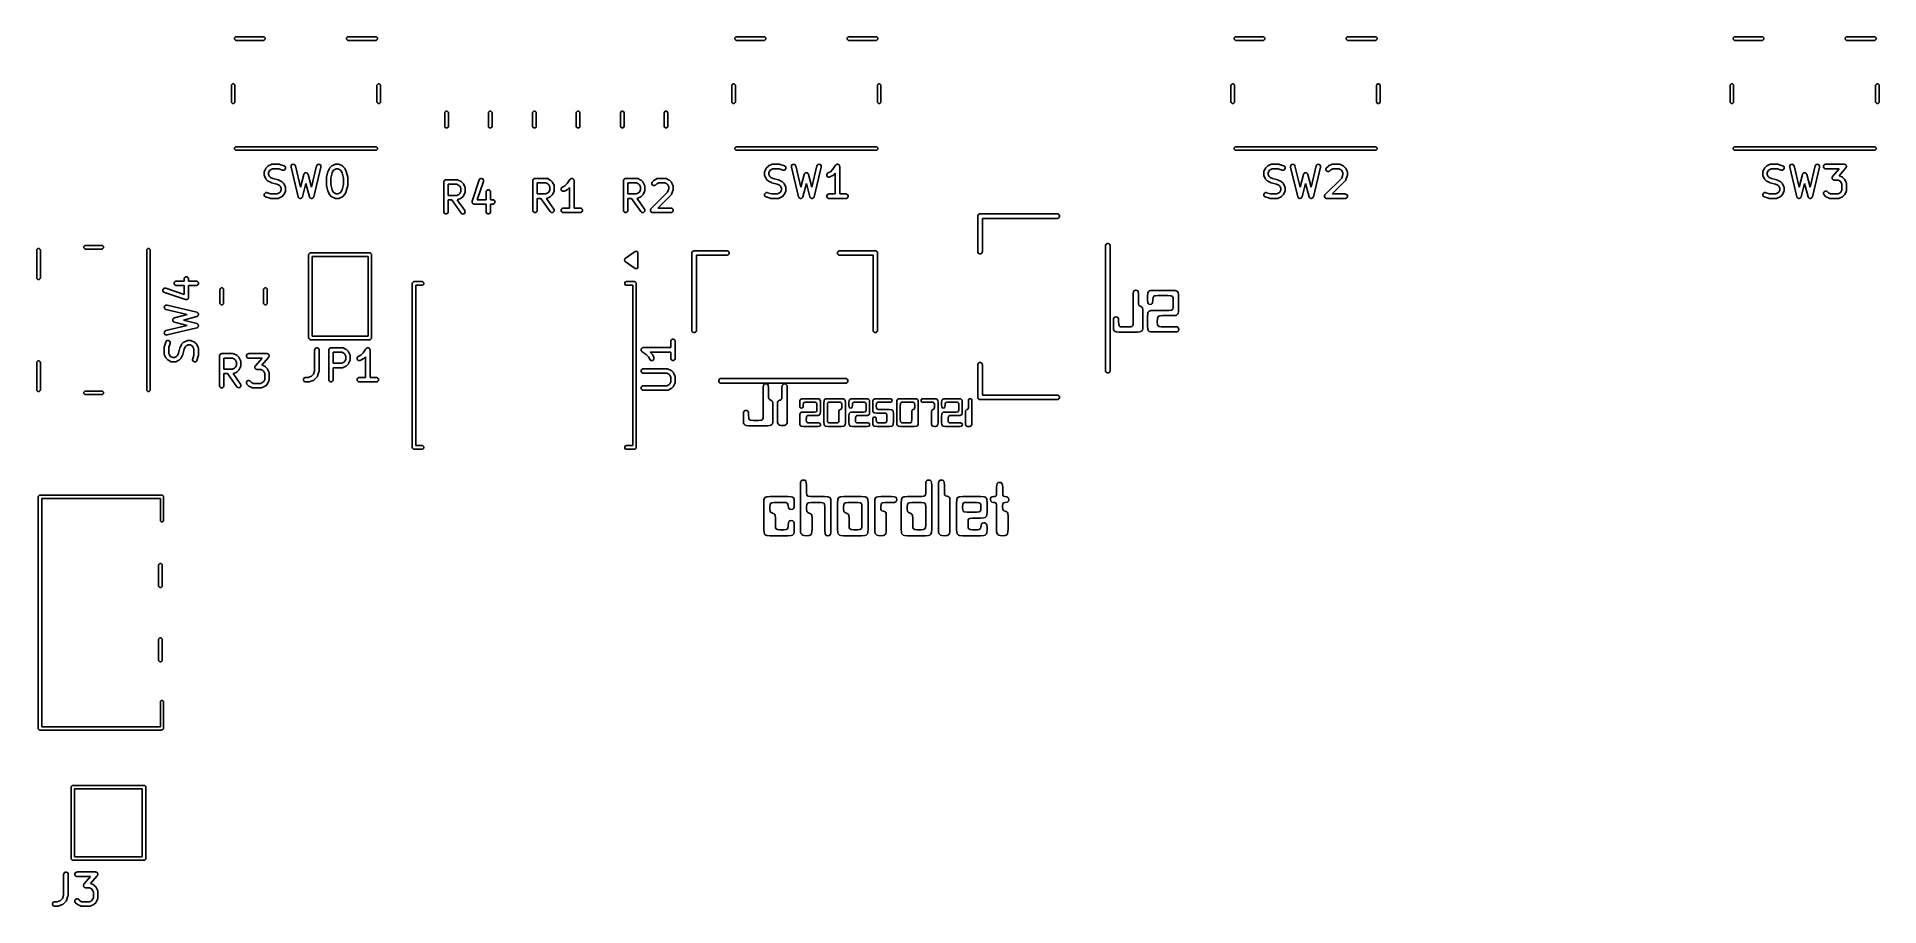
# Model space of a CAD drawing. Extents: x 187.8 to 249.8, y -111.9 to -82.6.
import ezdxf

# ---------------------------------------------------------------- set-up
doc = ezdxf.new("R2010")
doc.units = 0
doc.layers.add('BLACK', color=7, linetype='CONTINUOUS')

msp = doc.modelspace()

# ---------------------------------------------------------------- linework, layer by layer
at = {"layer": 'BLACK', "linetype": 'CONTINUOUS'}
for p, q in [((194.444567, -82.652039), (194.477039, -82.619567)), ((194.444567, -82.697961), (194.444567, -82.652039)), ((194.477039, -82.730433), (194.444567, -82.697961)), ((194.477039, -82.619567), (194.5, -82.615)), ((194.5, -82.735), (194.477039, -82.730433)), ((194.5, -82.615), (195.425, -82.615)), ((195.425, -82.735), (194.5, -82.735)), ((195.425, -82.615), (195.447961, -82.619567)), ((195.447961, -82.730433), (195.425, -82.735)), ((195.447961, -82.619567), (195.480433, -82.652039)), ((195.480433, -82.697961), (195.447961, -82.730433)), ((195.480433, -82.652039), (195.480433, -82.697961)), ((198.219567, -82.652039), (198.252039, -82.619567)), ((198.219567, -82.697961), (198.219567, -82.652039)), ((198.252039, -82.730433), (198.219567, -82.697961)), ((198.252039, -82.619567), (198.275, -82.615)), ((198.275, -82.735), (198.252039, -82.730433)), ((198.275, -82.615), (199.2, -82.615)), ((199.2, -82.735), (198.275, -82.735)), ((199.2, -82.615), (199.222961, -82.619567)), ((199.222961, -82.730433), (199.2, -82.735)), ((199.222961, -82.619567), (199.255433, -82.652039)), ((199.255433, -82.697961), (199.222961, -82.730433)), ((199.255433, -82.652039), (199.255433, -82.697961)), ((211.289567, -82.652039), (211.322039, -82.619567)), ((211.289567, -82.697961), (211.289567, -82.652039)), ((211.322039, -82.730433), (211.289567, -82.697961)), ((211.322039, -82.619567), (211.345, -82.615)), ((211.345, -82.735), (211.322039, -82.730433)), ((211.345, -82.615), (212.27, -82.615)), ((212.27, -82.735), (211.345, -82.735)), ((212.27, -82.615), (212.292961, -82.619567)), ((212.292961, -82.730433), (212.27, -82.735)), ((212.292961, -82.619567), (212.325433, -82.652039)), ((212.325433, -82.697961), (212.292961, -82.730433)), ((212.325433, -82.652039), (212.325433, -82.697961)), ((215.064567, -82.652039), (215.097039, -82.619567)), ((215.064567, -82.697961), (215.064567, -82.652039)), ((215.097039, -82.730433), (215.064567, -82.697961)), ((215.097039, -82.619567), (215.12, -82.615)), ((215.12, -82.735), (215.097039, -82.730433)), ((215.12, -82.615), (216.045, -82.615)), ((216.045, -82.735), (215.12, -82.735)), ((216.045, -82.615), (216.067961, -82.619567)), ((216.067961, -82.730433), (216.045, -82.735)), ((216.067961, -82.619567), (216.100433, -82.652039)), ((216.100433, -82.697961), (216.067961, -82.730433)), ((216.100433, -82.652039), (216.100433, -82.697961)), ((228.094567, -82.652039), (228.127039, -82.619567)), ((228.094567, -82.697961), (228.094567, -82.652039)), ((228.127039, -82.730433), (228.094567, -82.697961)), ((228.127039, -82.619567), (228.15, -82.615)), ((228.15, -82.735), (228.127039, -82.730433)), ((228.15, -82.615), (229.075, -82.615)), ((229.075, -82.735), (228.15, -82.735)), ((229.075, -82.615), (229.097961, -82.619567)), ((229.097961, -82.730433), (229.075, -82.735)), ((229.097961, -82.619567), (229.130433, -82.652039)), ((229.130433, -82.697961), (229.097961, -82.730433)), ((229.130433, -82.652039), (229.130433, -82.697961)), ((231.869567, -82.652039), (231.902039, -82.619567)), ((231.869567, -82.697961), (231.869567, -82.652039)), ((231.902039, -82.730433), (231.869567, -82.697961)), ((231.902039, -82.619567), (231.925, -82.615)), ((231.925, -82.735), (231.902039, -82.730433)), ((231.925, -82.615), (232.85, -82.615)), ((232.85, -82.735), (231.925, -82.735)), ((232.85, -82.615), (232.872961, -82.619567)), ((232.872961, -82.730433), (232.85, -82.735)), ((232.872961, -82.619567), (232.905433, -82.652039)), ((232.905433, -82.697961), (232.872961, -82.730433)), ((232.905433, -82.652039), (232.905433, -82.697961)), ((244.894567, -82.652039), (244.927039, -82.619567)), ((244.894567, -82.697961), (244.894567, -82.652039)), ((244.927039, -82.730433), (244.894567, -82.697961)), ((244.927039, -82.619567), (244.95, -82.615)), ((244.95, -82.735), (244.927039, -82.730433)), ((244.95, -82.615), (245.875, -82.615)), ((245.875, -82.735), (244.95, -82.735)), ((245.875, -82.615), (245.897961, -82.619567)), ((245.897961, -82.730433), (245.875, -82.735)), ((245.897961, -82.619567), (245.930433, -82.652039)), ((245.930433, -82.697961), (245.897961, -82.730433)), ((245.930433, -82.652039), (245.930433, -82.697961)), ((248.669567, -82.652039), (248.702039, -82.619567)), ((248.669567, -82.697961), (248.669567, -82.652039)), ((248.702039, -82.730433), (248.669567, -82.697961)), ((248.702039, -82.619567), (248.725, -82.615)), ((248.725, -82.735), (248.702039, -82.730433)), ((248.725, -82.615), (249.65, -82.615)), ((249.65, -82.735), (248.725, -82.735)), ((249.65, -82.615), (249.672961, -82.619567)), ((249.672961, -82.730433), (249.65, -82.735)), ((249.672961, -82.619567), (249.705433, -82.652039)), ((249.705433, -82.697961), (249.672961, -82.730433)), ((249.705433, -82.652039), (249.705433, -82.697961)), ((194.34, -84.25), (194.344567, -84.227039)), ((194.34, -84.8), (194.34, -84.25)), ((194.344567, -84.227039), (194.377039, -84.194567)), ((194.377039, -84.194567), (194.422961, -84.194567)), ((194.422961, -84.194567), (194.455433, -84.227039)), ((194.455433, -84.227039), (194.46, -84.25)), ((194.46, -84.25), (194.46, -84.8)), ((199.24, -84.25), (199.244567, -84.227039)), ((199.24, -84.8), (199.24, -84.25)), ((199.244567, -84.227039), (199.277039, -84.194567)), ((199.277039, -84.194567), (199.322961, -84.194567)), ((199.322961, -84.194567), (199.355433, -84.227039)), ((199.355433, -84.227039), (199.36, -84.25)), ((199.36, -84.25), (199.36, -84.8)), ((211.185, -84.25), (211.189567, -84.227039)), ((211.185, -84.8), (211.185, -84.25)), ((211.189567, -84.227039), (211.222039, -84.194567)), ((211.222039, -84.194567), (211.267961, -84.194567)), ((211.267961, -84.194567), (211.300433, -84.227039)), ((211.300433, -84.227039), (211.305, -84.25)), ((211.305, -84.25), (211.305, -84.8)), ((216.085, -84.25), (216.089567, -84.227039)), ((216.085, -84.8), (216.085, -84.25)), ((216.089567, -84.227039), (216.122039, -84.194567)), ((216.122039, -84.194567), (216.167961, -84.194567)), ((216.167961, -84.194567), (216.200433, -84.227039)), ((216.200433, -84.227039), (216.205, -84.25)), ((216.205, -84.25), (216.205, -84.8)), ((227.99, -84.25), (227.994567, -84.227039)), ((227.99, -84.8), (227.99, -84.25)), ((227.994567, -84.227039), (228.027039, -84.194567)), ((228.027039, -84.194567), (228.072961, -84.194567)), ((228.072961, -84.194567), (228.105433, -84.227039)), ((228.105433, -84.227039), (228.11, -84.25)), ((228.11, -84.25), (228.11, -84.8)), ((232.89, -84.25), (232.894567, -84.227039)), ((232.89, -84.8), (232.89, -84.25)), ((232.894567, -84.227039), (232.927039, -84.194567)), ((232.927039, -84.194567), (232.972961, -84.194567)), ((232.972961, -84.194567), (233.005433, -84.227039)), ((233.005433, -84.227039), (233.01, -84.25)), ((233.01, -84.25), (233.01, -84.8)), ((244.79, -84.25), (244.794567, -84.227039)), ((244.79, -84.8), (244.79, -84.25)), ((244.794567, -84.227039), (244.827039, -84.194567)), ((244.827039, -84.194567), (244.872961, -84.194567)), ((244.872961, -84.194567), (244.905433, -84.227039)), ((244.905433, -84.227039), (244.91, -84.25)), ((244.91, -84.25), (244.91, -84.8)), ((249.69, -84.25), (249.694567, -84.227039)), ((249.69, -84.8), (249.69, -84.25)), ((249.694567, -84.227039), (249.727039, -84.194567)), ((249.727039, -84.194567), (249.772961, -84.194567)), ((249.772961, -84.194567), (249.805433, -84.227039)), ((249.805433, -84.227039), (249.81, -84.25)), ((249.81, -84.25), (249.81, -84.8)), ((194.344567, -84.822961), (194.34, -84.8)), ((194.377039, -84.855433), (194.344567, -84.822961)), ((194.422961, -84.855433), (194.377039, -84.855433)), ((194.455433, -84.822961), (194.422961, -84.855433)), ((194.46, -84.8), (194.455433, -84.822961)), ((199.244567, -84.822961), (199.24, -84.8)), ((199.277039, -84.855433), (199.244567, -84.822961)), ((199.322961, -84.855433), (199.277039, -84.855433)), ((199.355433, -84.822961), (199.322961, -84.855433)), ((199.36, -84.8), (199.355433, -84.822961)), ((211.189567, -84.822961), (211.185, -84.8)), ((211.222039, -84.855433), (211.189567, -84.822961)), ((211.267961, -84.855433), (211.222039, -84.855433)), ((211.300433, -84.822961), (211.267961, -84.855433)), ((211.305, -84.8), (211.300433, -84.822961)), ((216.089567, -84.822961), (216.085, -84.8)), ((216.122039, -84.855433), (216.089567, -84.822961)), ((216.167961, -84.855433), (216.122039, -84.855433)), ((216.200433, -84.822961), (216.167961, -84.855433)), ((216.205, -84.8), (216.200433, -84.822961)), ((227.994567, -84.822961), (227.99, -84.8)), ((228.027039, -84.855433), (227.994567, -84.822961)), ((228.072961, -84.855433), (228.027039, -84.855433)), ((228.105433, -84.822961), (228.072961, -84.855433)), ((228.11, -84.8), (228.105433, -84.822961)), ((232.894567, -84.822961), (232.89, -84.8)), ((232.927039, -84.855433), (232.894567, -84.822961)), ((232.972961, -84.855433), (232.927039, -84.855433)), ((233.005433, -84.822961), (232.972961, -84.855433)), ((233.01, -84.8), (233.005433, -84.822961)), ((244.794567, -84.822961), (244.79, -84.8)), ((244.827039, -84.855433), (244.794567, -84.822961)), ((244.872961, -84.855433), (244.827039, -84.855433)), ((244.905433, -84.822961), (244.872961, -84.855433)), ((244.91, -84.8), (244.905433, -84.822961)), ((249.694567, -84.822961), (249.69, -84.8)), ((249.727039, -84.855433), (249.694567, -84.822961)), ((249.772961, -84.855433), (249.727039, -84.855433)), ((249.805433, -84.822961), (249.772961, -84.855433)), ((249.81, -84.8), (249.805433, -84.822961)), ((201.525, -85.172936), (201.529567, -85.149975)), ((201.525, -85.627064), (201.525, -85.172936)), ((201.529567, -85.149975), (201.562039, -85.117503)), ((201.562039, -85.117503), (201.607961, -85.117503)), ((201.607961, -85.117503), (201.640433, -85.149975)), ((201.640433, -85.149975), (201.645, -85.172936)), ((201.645, -85.172936), (201.645, -85.627064)), ((202.995, -85.172936), (202.999567, -85.149975)), ((202.995, -85.627064), (202.995, -85.172936)), ((202.999567, -85.149975), (203.032039, -85.117503)), ((203.032039, -85.117503), (203.077961, -85.117503)), ((203.077961, -85.117503), (203.110433, -85.149975)), ((203.110433, -85.149975), (203.115, -85.172936)), ((203.115, -85.172936), (203.115, -85.627064)), ((204.48, -85.172936), (204.484567, -85.149975)), ((204.48, -85.627064), (204.48, -85.172936)), ((204.484567, -85.149975), (204.517039, -85.117503)), ((204.517039, -85.117503), (204.562961, -85.117503)), ((204.562961, -85.117503), (204.595433, -85.149975)), ((204.595433, -85.149975), (204.6, -85.172936)), ((204.6, -85.172936), (204.6, -85.627064)), ((205.95, -85.172936), (205.954567, -85.149975)), ((205.95, -85.627064), (205.95, -85.172936)), ((205.954567, -85.149975), (205.987039, -85.117503)), ((205.987039, -85.117503), (206.032961, -85.117503)), ((206.032961, -85.117503), (206.065433, -85.149975)), ((206.065433, -85.149975), (206.07, -85.172936)), ((206.07, -85.172936), (206.07, -85.627064)), ((207.44, -85.172936), (207.444567, -85.149975)), ((207.44, -85.627064), (207.44, -85.172936)), ((207.444567, -85.149975), (207.477039, -85.117503)), ((207.477039, -85.117503), (207.522961, -85.117503)), ((207.522961, -85.117503), (207.555433, -85.149975)), ((207.555433, -85.149975), (207.56, -85.172936)), ((207.56, -85.172936), (207.56, -85.627064)), ((208.91, -85.172936), (208.914567, -85.149975)), ((208.91, -85.627064), (208.91, -85.172936)), ((208.914567, -85.149975), (208.947039, -85.117503)), ((208.947039, -85.117503), (208.992961, -85.117503)), ((208.992961, -85.117503), (209.025433, -85.149975)), ((209.025433, -85.149975), (209.03, -85.172936)), ((209.03, -85.172936), (209.03, -85.627064)), ((201.529567, -85.650025), (201.525, -85.627064)), ((201.562039, -85.682497), (201.529567, -85.650025)), ((201.607961, -85.682497), (201.562039, -85.682497)), ((201.640433, -85.650025), (201.607961, -85.682497)), ((201.645, -85.627064), (201.640433, -85.650025)), ((202.999567, -85.650025), (202.995, -85.627064)), ((203.032039, -85.682497), (202.999567, -85.650025)), ((203.077961, -85.682497), (203.032039, -85.682497)), ((203.110433, -85.650025), (203.077961, -85.682497)), ((203.115, -85.627064), (203.110433, -85.650025)), ((204.484567, -85.650025), (204.48, -85.627064)), ((204.517039, -85.682497), (204.484567, -85.650025)), ((204.562961, -85.682497), (204.517039, -85.682497)), ((204.595433, -85.650025), (204.562961, -85.682497)), ((204.6, -85.627064), (204.595433, -85.650025)), ((205.954567, -85.650025), (205.95, -85.627064)), ((205.987039, -85.682497), (205.954567, -85.650025)), ((206.032961, -85.682497), (205.987039, -85.682497)), ((206.065433, -85.650025), (206.032961, -85.682497)), ((206.07, -85.627064), (206.065433, -85.650025)), ((207.444567, -85.650025), (207.44, -85.627064)), ((207.477039, -85.682497), (207.444567, -85.650025)), ((207.522961, -85.682497), (207.477039, -85.682497)), ((207.555433, -85.650025), (207.522961, -85.682497)), ((207.56, -85.627064), (207.555433, -85.650025)), ((208.914567, -85.650025), (208.91, -85.627064)), ((208.947039, -85.682497), (208.914567, -85.650025)), ((208.992961, -85.682497), (208.947039, -85.682497)), ((209.025433, -85.650025), (208.992961, -85.682497)), ((209.03, -85.627064), (209.025433, -85.650025)), ((194.444567, -86.352039), (194.477039, -86.319567)), ((194.444567, -86.397961), (194.444567, -86.352039)), ((194.477039, -86.430433), (194.444567, -86.397961)), ((194.477039, -86.319567), (194.5, -86.315)), ((194.5, -86.435), (194.477039, -86.430433)), ((194.5, -86.315), (199.2, -86.315)), ((199.2, -86.435), (194.5, -86.435)), ((199.2, -86.315), (199.222961, -86.319567)), ((199.222961, -86.430433), (199.2, -86.435)), ((199.222961, -86.319567), (199.255433, -86.352039)), ((199.255433, -86.397961), (199.222961, -86.430433)), ((199.255433, -86.352039), (199.255433, -86.397961)), ((211.289567, -86.352039), (211.322039, -86.319567)), ((211.289567, -86.397961), (211.289567, -86.352039)), ((211.322039, -86.430433), (211.289567, -86.397961)), ((211.322039, -86.319567), (211.345, -86.315)), ((211.345, -86.435), (211.322039, -86.430433)), ((211.345, -86.315), (216.045, -86.315)), ((216.045, -86.435), (211.345, -86.435)), ((216.045, -86.315), (216.067961, -86.319567)), ((216.067961, -86.430433), (216.045, -86.435)), ((216.067961, -86.319567), (216.100433, -86.352039)), ((216.100433, -86.397961), (216.067961, -86.430433)), ((216.100433, -86.352039), (216.100433, -86.397961)), ((228.094567, -86.352039), (228.127039, -86.319567)), ((228.094567, -86.397961), (228.094567, -86.352039)), ((228.127039, -86.430433), (228.094567, -86.397961)), ((228.127039, -86.319567), (228.15, -86.315)), ((228.15, -86.435), (228.127039, -86.430433)), ((228.15, -86.315), (232.85, -86.315)), ((232.85, -86.435), (228.15, -86.435)), ((232.85, -86.315), (232.872961, -86.319567)), ((232.872961, -86.430433), (232.85, -86.435)), ((232.872961, -86.319567), (232.905433, -86.352039)), ((232.905433, -86.397961), (232.872961, -86.430433)), ((232.905433, -86.352039), (232.905433, -86.397961)), ((244.894567, -86.352039), (244.927039, -86.319567)), ((244.894567, -86.397961), (244.894567, -86.352039)), ((244.927039, -86.430433), (244.894567, -86.397961)), ((244.927039, -86.319567), (244.95, -86.315)), ((244.95, -86.435), (244.927039, -86.430433)), ((244.95, -86.315), (249.65, -86.315)), ((249.65, -86.435), (244.95, -86.435)), ((249.65, -86.315), (249.672961, -86.319567)), ((249.672961, -86.430433), (249.65, -86.435)), ((249.672961, -86.319567), (249.705433, -86.352039)), ((249.705433, -86.397961), (249.672961, -86.430433)), ((249.705433, -86.352039), (249.705433, -86.397961)), ((195.441667, -87.170295), (195.443108, -87.155663)), ((195.441667, -87.265533), (195.441667, -87.170295)), ((195.443108, -87.280165), (195.441667, -87.265533)), ((195.443108, -87.155663), (195.444139, -87.153173)), ((195.444139, -87.282654), (195.443108, -87.280165)), ((195.444139, -87.153173), (195.44433, -87.150486)), ((195.44433, -87.285342), (195.444139, -87.282654)), ((195.44433, -87.150486), (195.449585, -87.136754)), ((195.449585, -87.299074), (195.44433, -87.285342)), ((195.449585, -87.136754), (195.497204, -87.041516)), ((195.497204, -87.394312), (195.449585, -87.299074)), ((195.497204, -87.041516), (195.501168, -87.035216)), ((195.501168, -87.400611), (195.497204, -87.394312)), ((195.501168, -87.035216), (195.501926, -87.033389)), ((195.501926, -87.402439), (195.501168, -87.400611)), ((195.501926, -87.033389), (195.503614, -87.031332)), ((195.503614, -87.404495), (195.501926, -87.402439)), ((195.503614, -87.031332), (195.505036, -87.029073)), ((195.505036, -87.406755), (195.503614, -87.404495)), ((195.505036, -87.029073), (195.506534, -87.027773)), ((195.506534, -87.408054), (195.505036, -87.406755)), ((195.506534, -87.027773), (195.511253, -87.022024)), ((195.511253, -87.413804), (195.506534, -87.408054)), ((195.511253, -87.022024), (195.558872, -86.974405)), ((195.558872, -87.461423), (195.511253, -87.413804)), ((195.558872, -86.974405), (195.564621, -86.969686)), ((195.564621, -86.969686), (195.565921, -86.968188)), ((195.565921, -86.968188), (195.56818, -86.966766)), ((195.56818, -86.966766), (195.570237, -86.965078)), ((195.570237, -86.965078), (195.572064, -86.96432)), ((195.572064, -86.96432), (195.578364, -86.960356)), ((195.578364, -86.960356), (195.673602, -86.912737)), ((195.625925, -87.119484), (195.591667, -87.188)), ((195.591667, -87.188), (195.591667, -87.247828)), ((195.591667, -87.247828), (195.625925, -87.316344)), ((195.656332, -87.089077), (195.625925, -87.119484)), ((195.625925, -87.316344), (195.656332, -87.346751)), ((195.724848, -87.054819), (195.656332, -87.089077)), ((195.656332, -87.346751), (195.733319, -87.385244)), ((195.673602, -86.912737), (195.687333, -86.907482)), ((195.687333, -86.907482), (195.690022, -86.90729)), ((195.690022, -86.90729), (195.692511, -86.90626)), ((195.692511, -86.90626), (195.707143, -86.904819)), ((195.707143, -86.904819), (195.945238, -86.904819)), ((195.933068, -87.054819), (195.724848, -87.054819)), ((195.733319, -87.385244), (195.915809, -87.430867)), ((195.915809, -87.430867), (195.916888, -87.431252)), ((195.916888, -87.431252), (195.917428, -87.431291)), ((195.917428, -87.431291), (195.923509, -87.433618)), ((195.923509, -87.433618), (195.929655, -87.435814)), ((195.929655, -87.435814), (195.93009, -87.436136)), ((195.93009, -87.436136), (195.93116, -87.436546)), ((195.93116, -87.436546), (196.026398, -87.484165)), ((196.064377, -87.098589), (195.933068, -87.054819)), ((195.945238, -86.904819), (195.952643, -86.905548)), ((195.952643, -86.905548), (195.954618, -86.905408)), ((195.954618, -86.905408), (195.957215, -86.905998)), ((195.957215, -86.905998), (195.95987, -86.90626)), ((195.95987, -86.90626), (195.961701, -86.907018)), ((195.961701, -86.907018), (195.968955, -86.908668)), ((195.968955, -86.908668), (196.111812, -86.956287)), ((196.078714, -87.101849), (196.064377, -87.098589)), ((196.107904, -87.099774), (196.078714, -87.101849)), ((196.134078, -87.086688), (196.107904, -87.099774)), ((196.111812, -86.956287), (196.125237, -86.962281)), ((196.125237, -86.962281), (196.147344, -86.981455)), ((196.153252, -87.06458), (196.134078, -87.086688)), ((196.147344, -86.981455), (196.160431, -87.007628)), ((196.162506, -87.036818), (196.153252, -87.06458)), ((196.160431, -87.007628), (196.162506, -87.036818)), ((196.346481, -86.982623), (196.351114, -86.953728)), ((196.348469, -86.997191), (196.346481, -86.982623)), ((196.586564, -87.997191), (196.348469, -86.997191)), ((196.351114, -86.953728), (196.36645, -86.928806)), ((196.36645, -86.928806), (196.390157, -86.911649)), ((196.390157, -86.911649), (196.418625, -86.904871)), ((196.418625, -86.904871), (196.44752, -86.909504)), ((196.44752, -86.909504), (196.472442, -86.92484)), ((196.472442, -86.92484), (196.489599, -86.948547)), ((196.489599, -86.948547), (196.494389, -86.962447)), ((196.494389, -86.962447), (196.66364, -87.673303)), ((196.66364, -87.673303), (196.777532, -87.246208)), ((196.777532, -87.246208), (196.778817, -87.242779)), ((196.778817, -87.242779), (196.779009, -87.24134)), ((196.779009, -87.24134), (196.779998, -87.23963)), ((196.779998, -87.23963), (196.782695, -87.232441)), ((196.782695, -87.232441), (196.788712, -87.22458)), ((196.788712, -87.22458), (196.793671, -87.216015)), ((196.793671, -87.216015), (196.797528, -87.213062)), ((196.797528, -87.213062), (196.800482, -87.209204)), ((196.800482, -87.209204), (196.809049, -87.204243)), ((196.809049, -87.204243), (196.816909, -87.198228)), ((196.816909, -87.198228), (196.821601, -87.196976)), ((196.821601, -87.196976), (196.825807, -87.194542)), ((196.825807, -87.194542), (196.835624, -87.193237)), ((196.835624, -87.193237), (196.845185, -87.190688)), ((196.845185, -87.190688), (196.849997, -87.191327)), ((196.849997, -87.191327), (196.854816, -87.190687)), ((196.854816, -87.190687), (196.864386, -87.193239)), ((196.864386, -87.193239), (196.874193, -87.194542)), ((196.874193, -87.194542), (196.878394, -87.196974)), ((196.878394, -87.196974), (196.883091, -87.198227)), ((196.883091, -87.198227), (196.890953, -87.204245)), ((196.890953, -87.204245), (196.899518, -87.209204)), ((196.899518, -87.209204), (196.90247, -87.213061)), ((196.90247, -87.213061), (196.906329, -87.216015)), ((196.906329, -87.216015), (196.91129, -87.224583)), ((196.91129, -87.224583), (196.917305, -87.232442)), ((196.917305, -87.232442), (196.919999, -87.239626)), ((196.919999, -87.239626), (196.920991, -87.241339)), ((196.920991, -87.241339), (196.921182, -87.24278)), ((196.921182, -87.24278), (196.922468, -87.246208)), ((196.922468, -87.246208), (197.036359, -87.673303)), ((197.036359, -87.673303), (197.205612, -86.962448)), ((197.351532, -86.997191), (197.113436, -87.997191)), ((197.205612, -86.962448), (197.210402, -86.948547)), ((197.210402, -86.948547), (197.227559, -86.92484)), ((197.227559, -86.92484), (197.252481, -86.909504)), ((197.252481, -86.909504), (197.281376, -86.904871)), ((197.281376, -86.904871), (197.309844, -86.91165)), ((197.309844, -86.91165), (197.333551, -86.928806)), ((197.333551, -86.928806), (197.348887, -86.953728)), ((197.348887, -86.953728), (197.35352, -86.982623)), ((197.35352, -86.982623), (197.351532, -86.997191)), ((197.536905, -87.360771), (197.537156, -87.358217)), ((197.536905, -87.598866), (197.536905, -87.360771)), ((197.536994, -87.357125), (197.537803, -87.351651)), ((197.537156, -87.358217), (197.536994, -87.357125)), ((197.537803, -87.351651), (197.538346, -87.346139)), ((197.538346, -87.346139), (197.538768, -87.345117)), ((197.538768, -87.345117), (197.539144, -87.342581)), ((197.539144, -87.342581), (197.586763, -87.152105)), ((197.586763, -87.152105), (197.587148, -87.151025)), ((197.587148, -87.151025), (197.587187, -87.150486)), ((197.587187, -87.150486), (197.589514, -87.144404)), ((197.589514, -87.144404), (197.59171, -87.138259)), ((197.59171, -87.138259), (197.592032, -87.137823)), ((197.592032, -87.137823), (197.592442, -87.136754)), ((197.592442, -87.136754), (197.640061, -87.041516)), ((197.640061, -87.041516), (197.644025, -87.035216)), ((197.644025, -87.035216), (197.644783, -87.033389)), ((197.644783, -87.033389), (197.646471, -87.031332)), ((197.646471, -87.031332), (197.647893, -87.029073)), ((197.647893, -87.029073), (197.649391, -87.027773)), ((197.649391, -87.027773), (197.65411, -87.022024)), ((197.65411, -87.022024), (197.701729, -86.974405)), ((197.730288, -87.196471), (197.686905, -87.370005)), ((197.686905, -87.370005), (197.686905, -87.589632)), ((197.701729, -86.974405), (197.707478, -86.969686)), ((197.707478, -86.969686), (197.708778, -86.968188)), ((197.708778, -86.968188), (197.711037, -86.966766)), ((197.711037, -86.966766), (197.713094, -86.965078)), ((197.713094, -86.965078), (197.714921, -86.96432)), ((197.714921, -86.96432), (197.721221, -86.960356)), ((197.721221, -86.960356), (197.816459, -86.912737)), ((197.768782, -87.119484), (197.730288, -87.196471)), ((197.799189, -87.089077), (197.768782, -87.119484)), ((197.867705, -87.054819), (197.799189, -87.089077)), ((197.816459, -86.912737), (197.83019, -86.907482)), ((197.83019, -86.907482), (197.832879, -86.90729)), ((197.832879, -86.90729), (197.835368, -86.90626)), ((197.835368, -86.90626), (197.85, -86.904819)), ((197.85, -86.904819), (197.945238, -86.904819)), ((197.927533, -87.054819), (197.867705, -87.054819)), ((197.996049, -87.089077), (197.927533, -87.054819)), ((197.945238, -86.904819), (197.95987, -86.90626)), ((197.95987, -86.90626), (197.962359, -86.907291)), ((197.962359, -86.907291), (197.965047, -86.907482)), ((197.965047, -86.907482), (197.978779, -86.912737)), ((197.978779, -86.912737), (198.074017, -86.960356)), ((198.026456, -87.119484), (197.996049, -87.089077)), ((198.064949, -87.196471), (198.026456, -87.119484)), ((198.108333, -87.370005), (198.064949, -87.196471)), ((198.074017, -86.960356), (198.080316, -86.96432)), ((198.080316, -86.96432), (198.082144, -86.965078)), ((198.082144, -86.965078), (198.0842, -86.966766)), ((198.0842, -86.966766), (198.08646, -86.968188)), ((198.08646, -86.968188), (198.087759, -86.969686)), ((198.087759, -86.969686), (198.093509, -86.974405)), ((198.093509, -86.974405), (198.141128, -87.022024)), ((198.108333, -87.589632), (198.108333, -87.370005)), ((198.141128, -87.022024), (198.145846, -87.027773)), ((198.145846, -87.027773), (198.147345, -87.029073)), ((198.147345, -87.029073), (198.148766, -87.031332)), ((198.148766, -87.031332), (198.150455, -87.033389)), ((198.150455, -87.033389), (198.151212, -87.035216)), ((198.151212, -87.035216), (198.155177, -87.041516)), ((198.155177, -87.041516), (198.202796, -87.136754)), ((198.202796, -87.136754), (198.203205, -87.137823)), ((198.203205, -87.137823), (198.203528, -87.138259)), ((198.203528, -87.138259), (198.20572, -87.144395)), ((198.20572, -87.144395), (198.208051, -87.150485)), ((198.208051, -87.150485), (198.208089, -87.151025)), ((198.208089, -87.151025), (198.208475, -87.152105)), ((198.208475, -87.152105), (198.256094, -87.342581)), ((198.256094, -87.342581), (198.256469, -87.345117)), ((198.256469, -87.345117), (198.256892, -87.346139)), ((198.256892, -87.346139), (198.257434, -87.351651)), ((198.257434, -87.351651), (198.258244, -87.357125)), ((198.258244, -87.357125), (198.258081, -87.358217)), ((198.258081, -87.358217), (198.258333, -87.360771)), ((198.258333, -87.360771), (198.258333, -87.598866)), ((201.499545, -87.463151), (201.520237, -87.442459)), ((201.520237, -87.442459), (201.547273, -87.43126)), ((201.547273, -87.43126), (201.561905, -87.429819)), ((201.561905, -87.429819), (201.942857, -87.429819)), ((201.942857, -87.429819), (201.957489, -87.43126)), ((201.957489, -87.43126), (201.959978, -87.432291)), ((201.959978, -87.432291), (201.962666, -87.432482)), ((201.962666, -87.432482), (201.976398, -87.437737)), ((201.976398, -87.437737), (202.071636, -87.485356)), ((202.443135, -88.147768), (202.68123, -87.433483)), ((202.68123, -87.433483), (202.687224, -87.420058)), ((202.687224, -87.420058), (202.706398, -87.397951)), ((202.706398, -87.397951), (202.732571, -87.384864)), ((202.732571, -87.384864), (202.761761, -87.382789)), ((202.761761, -87.382789), (202.789523, -87.392043)), ((202.789523, -87.392043), (202.811631, -87.411217)), ((202.811631, -87.411217), (202.824717, -87.437391)), ((202.824717, -87.437391), (202.826792, -87.466581)), ((204.486905, -87.454819), (204.488346, -87.440187)), ((204.488346, -87.440187), (204.499545, -87.413151)), ((204.499545, -87.413151), (204.520237, -87.392459)), ((204.520237, -87.392459), (204.547273, -87.38126)), ((204.547273, -87.38126), (204.561905, -87.379819)), ((204.561905, -87.379819), (204.942857, -87.379819)), ((204.942857, -87.379819), (204.957489, -87.38126)), ((204.957489, -87.38126), (204.959978, -87.382291)), ((204.959978, -87.382291), (204.962666, -87.382482)), ((204.962666, -87.382482), (204.976398, -87.387737)), ((204.976398, -87.387737), (205.071636, -87.435356)), ((205.071636, -87.435356), (205.077935, -87.43932)), ((205.077935, -87.43932), (205.079763, -87.440078)), ((205.079763, -87.440078), (205.081819, -87.441766)), ((205.081819, -87.441766), (205.084079, -87.443188)), ((205.084079, -87.443188), (205.085378, -87.444686)), ((205.085378, -87.444686), (205.091128, -87.449405)), ((205.646476, -87.549896), (205.737596, -87.413216)), ((205.737596, -87.413216), (205.73763, -87.413173)), ((205.73763, -87.413173), (205.73764, -87.413151)), ((205.73764, -87.413151), (205.737691, -87.413099)), ((205.737691, -87.413099), (205.746912, -87.401841)), ((205.746912, -87.401841), (205.753081, -87.397709)), ((205.753081, -87.397709), (205.758332, -87.392459)), ((205.758332, -87.392459), (205.765121, -87.389646)), ((205.765121, -87.389646), (205.771227, -87.385558)), ((205.771227, -87.385558), (205.778507, -87.384101)), ((205.778507, -87.384101), (205.785368, -87.38126)), ((205.785368, -87.38126), (205.792716, -87.38126)), ((205.792716, -87.38126), (205.799921, -87.379819)), ((205.799921, -87.379819), (205.807205, -87.38126)), ((205.807205, -87.38126), (205.814632, -87.38126)), ((205.814632, -87.38126), (205.82142, -87.384072)), ((205.82142, -87.384072), (205.828629, -87.385498)), ((205.828629, -87.385498), (205.834808, -87.389617)), ((205.834808, -87.389617), (205.841668, -87.392459)), ((205.841668, -87.392459), (205.846861, -87.397652)), ((205.846861, -87.397652), (205.852978, -87.40173)), ((205.852978, -87.40173), (205.857111, -87.407902)), ((205.857111, -87.407902), (205.86236, -87.413151)), ((205.86236, -87.413151), (205.865171, -87.419938)), ((205.865171, -87.419938), (205.869261, -87.426045)), ((205.869261, -87.426045), (205.870717, -87.433326)), ((205.870717, -87.433326), (205.873559, -87.440187)), ((205.873559, -87.440187), (205.874984, -87.454663)), ((207.536905, -87.454819), (207.538346, -87.440187)), ((207.538346, -87.440187), (207.549545, -87.413151)), ((207.549545, -87.413151), (207.570237, -87.392459)), ((207.570237, -87.392459), (207.597273, -87.38126)), ((207.597273, -87.38126), (207.611905, -87.379819)), ((207.611905, -87.379819), (207.992857, -87.379819)), ((207.992857, -87.379819), (208.007489, -87.38126)), ((208.007489, -87.38126), (208.009978, -87.382291)), ((208.009978, -87.382291), (208.012666, -87.382482)), ((208.012666, -87.382482), (208.026398, -87.387737)), ((208.026398, -87.387737), (208.121636, -87.435356)), ((208.121636, -87.435356), (208.127935, -87.43932)), ((208.127935, -87.43932), (208.129763, -87.440078)), ((208.129763, -87.440078), (208.131819, -87.441766)), ((208.131819, -87.441766), (208.134079, -87.443188)), ((208.134079, -87.443188), (208.135378, -87.444686)), ((208.135378, -87.444686), (208.141128, -87.449405)), ((208.558872, -87.449405), (208.564621, -87.444686)), ((208.564621, -87.444686), (208.565921, -87.443188)), ((208.565921, -87.443188), (208.56818, -87.441766)), ((208.56818, -87.441766), (208.570237, -87.440078)), ((208.570237, -87.440078), (208.572064, -87.43932)), ((208.572064, -87.43932), (208.578364, -87.435356)), ((208.578364, -87.435356), (208.673602, -87.387737)), ((208.673602, -87.387737), (208.687333, -87.382482)), ((208.687333, -87.382482), (208.690022, -87.38229)), ((208.690022, -87.38229), (208.692511, -87.38126)), ((208.692511, -87.38126), (208.707143, -87.379819)), ((208.707143, -87.379819), (208.945238, -87.379819)), ((208.945238, -87.379819), (208.95987, -87.38126)), ((208.95987, -87.38126), (208.962359, -87.382291)), ((208.962359, -87.382291), (208.965047, -87.382482)), ((208.965047, -87.382482), (208.978779, -87.387737)), ((208.978779, -87.387737), (209.074017, -87.435356)), ((209.074017, -87.435356), (209.080316, -87.43932)), ((209.080316, -87.43932), (209.082144, -87.440078)), ((209.082144, -87.440078), (209.0842, -87.441766)), ((209.0842, -87.441766), (209.08646, -87.443188)), ((209.08646, -87.443188), (209.087759, -87.444686)), ((209.087759, -87.444686), (209.093509, -87.449405)), ((212.286667, -87.170295), (212.288108, -87.155663)), ((212.286667, -87.265533), (212.286667, -87.170295)), ((212.288108, -87.280165), (212.286667, -87.265533)), ((212.288108, -87.155663), (212.289139, -87.153173)), ((212.289139, -87.282654), (212.288108, -87.280165)), ((212.289139, -87.153173), (212.28933, -87.150486)), ((212.28933, -87.285342), (212.289139, -87.282654)), ((212.28933, -87.150486), (212.294585, -87.136754)), ((212.294585, -87.299074), (212.28933, -87.285342)), ((212.294585, -87.136754), (212.342204, -87.041516)), ((212.342204, -87.394312), (212.294585, -87.299074)), ((212.342204, -87.041516), (212.346168, -87.035216)), ((212.346168, -87.400611), (212.342204, -87.394312)), ((212.346168, -87.035216), (212.346926, -87.033389)), ((212.346926, -87.402439), (212.346168, -87.400611)), ((212.346926, -87.033389), (212.348614, -87.031332)), ((212.348614, -87.404495), (212.346926, -87.402439)), ((212.348614, -87.031332), (212.350036, -87.029073)), ((212.350036, -87.406755), (212.348614, -87.404495)), ((212.350036, -87.029073), (212.351534, -87.027773)), ((212.351534, -87.408054), (212.350036, -87.406755)), ((212.351534, -87.027773), (212.356253, -87.022024)), ((212.356253, -87.413804), (212.351534, -87.408054)), ((212.356253, -87.022024), (212.403872, -86.974405)), ((212.403872, -87.461423), (212.356253, -87.413804)), ((212.403872, -86.974405), (212.409621, -86.969686)), ((212.409621, -86.969686), (212.410921, -86.968188)), ((212.410921, -86.968188), (212.41318, -86.966766)), ((212.41318, -86.966766), (212.415237, -86.965078)), ((212.415237, -86.965078), (212.417064, -86.96432)), ((212.417064, -86.96432), (212.423364, -86.960356)), ((212.423364, -86.960356), (212.518602, -86.912737)), ((212.470925, -87.119484), (212.436667, -87.188)), ((212.436667, -87.188), (212.436667, -87.247828)), ((212.436667, -87.247828), (212.470925, -87.316344)), ((212.501332, -87.089077), (212.470925, -87.119484)), ((212.470925, -87.316344), (212.501332, -87.346751)), ((212.569848, -87.054819), (212.501332, -87.089077)), ((212.501332, -87.346751), (212.578319, -87.385244)), ((212.518602, -86.912737), (212.532333, -86.907482)), ((212.532333, -86.907482), (212.535022, -86.90729)), ((212.535022, -86.90729), (212.537511, -86.90626)), ((212.537511, -86.90626), (212.552143, -86.904819)), ((212.552143, -86.904819), (212.790238, -86.904819)), ((212.778068, -87.054819), (212.569848, -87.054819)), ((212.578319, -87.385244), (212.760809, -87.430867)), ((212.760809, -87.430867), (212.761888, -87.431252)), ((212.761888, -87.431252), (212.762428, -87.431291)), ((212.762428, -87.431291), (212.768509, -87.433618)), ((212.768509, -87.433618), (212.774655, -87.435814)), ((212.774655, -87.435814), (212.77509, -87.436136)), ((212.77509, -87.436136), (212.77616, -87.436546)), ((212.77616, -87.436546), (212.871398, -87.484165)), ((212.909377, -87.098589), (212.778068, -87.054819)), ((212.790238, -86.904819), (212.797643, -86.905548)), ((212.797643, -86.905548), (212.799618, -86.905408)), ((212.799618, -86.905408), (212.802215, -86.905998)), ((212.802215, -86.905998), (212.80487, -86.90626)), ((212.80487, -86.90626), (212.806701, -86.907018)), ((212.806701, -86.907018), (212.813955, -86.908668)), ((212.813955, -86.908668), (212.956812, -86.956287)), ((212.923714, -87.101849), (212.909377, -87.098589)), ((212.952904, -87.099774), (212.923714, -87.101849)), ((212.979078, -87.086688), (212.952904, -87.099774)), ((212.956812, -86.956287), (212.970237, -86.962281)), ((212.970237, -86.962281), (212.992344, -86.981455)), ((212.998252, -87.06458), (212.979078, -87.086688)), ((212.992344, -86.981455), (213.005431, -87.007628)), ((213.007506, -87.036818), (212.998252, -87.06458)), ((213.005431, -87.007628), (213.007506, -87.036818)), ((213.191481, -86.982623), (213.196114, -86.953728)), ((213.193469, -86.997191), (213.191481, -86.982623)), ((213.431564, -87.997191), (213.193469, -86.997191)), ((213.196114, -86.953728), (213.21145, -86.928806)), ((213.21145, -86.928806), (213.235157, -86.911649)), ((213.235157, -86.911649), (213.263625, -86.904871)), ((213.263625, -86.904871), (213.29252, -86.909504)), ((213.29252, -86.909504), (213.317442, -86.92484)), ((213.317442, -86.92484), (213.334599, -86.948547)), ((213.334599, -86.948547), (213.339389, -86.962447)), ((213.339389, -86.962447), (213.50864, -87.673303)), ((213.50864, -87.673303), (213.622532, -87.246208)), ((213.622532, -87.246208), (213.623817, -87.242779)), ((213.623817, -87.242779), (213.624009, -87.24134)), ((213.624009, -87.24134), (213.624998, -87.23963)), ((213.624998, -87.23963), (213.627695, -87.232441)), ((213.627695, -87.232441), (213.633712, -87.22458)), ((213.633712, -87.22458), (213.638671, -87.216015)), ((213.638671, -87.216015), (213.642528, -87.213062)), ((213.642528, -87.213062), (213.645482, -87.209204)), ((213.645482, -87.209204), (213.654049, -87.204243)), ((213.654049, -87.204243), (213.661909, -87.198228)), ((213.661909, -87.198228), (213.666601, -87.196976)), ((213.666601, -87.196976), (213.670807, -87.194542)), ((213.670807, -87.194542), (213.680624, -87.193237)), ((213.680624, -87.193237), (213.690185, -87.190688)), ((213.690185, -87.190688), (213.694997, -87.191327)), ((213.694997, -87.191327), (213.699816, -87.190687)), ((213.699816, -87.190687), (213.709386, -87.193239)), ((213.709386, -87.193239), (213.719193, -87.194542)), ((213.719193, -87.194542), (213.723394, -87.196974)), ((213.723394, -87.196974), (213.728091, -87.198227)), ((213.728091, -87.198227), (213.735953, -87.204245)), ((213.735953, -87.204245), (213.744518, -87.209204)), ((213.744518, -87.209204), (213.74747, -87.213061)), ((213.74747, -87.213061), (213.751329, -87.216015)), ((213.751329, -87.216015), (213.75629, -87.224583)), ((213.75629, -87.224583), (213.762305, -87.232442)), ((213.762305, -87.232442), (213.764999, -87.239626)), ((213.764999, -87.239626), (213.765991, -87.241339)), ((213.765991, -87.241339), (213.766182, -87.24278)), ((213.766182, -87.24278), (213.767468, -87.246208)), ((213.767468, -87.246208), (213.881359, -87.673303)), ((213.881359, -87.673303), (214.050612, -86.962448)), ((214.196532, -86.997191), (213.958436, -87.997191)), ((214.050612, -86.962448), (214.055402, -86.948547)), ((214.055402, -86.948547), (214.072559, -86.92484)), ((214.072559, -86.92484), (214.097481, -86.909504)), ((214.097481, -86.909504), (214.126376, -86.904871)), ((214.126376, -86.904871), (214.154844, -86.91165)), ((214.154844, -86.91165), (214.178551, -86.928806)), ((214.178551, -86.928806), (214.193887, -86.953728)), ((214.193887, -86.953728), (214.19852, -86.982623)), ((214.19852, -86.982623), (214.196532, -86.997191)), ((214.382494, -87.256152), (214.391748, -87.228391)), ((214.384568, -87.285342), (214.382494, -87.256152)), ((214.397655, -87.311517), (214.384568, -87.285342)), ((214.391748, -87.228391), (214.410921, -87.206283)), ((214.419763, -87.33069), (214.397655, -87.311517)), ((214.410921, -87.206283), (214.423364, -87.198451)), ((214.447524, -87.339944), (214.419763, -87.33069)), ((214.423364, -87.198451), (214.507716, -87.156275)), ((214.476714, -87.33787), (214.447524, -87.339944)), ((214.490446, -87.332615), (214.476714, -87.33787)), ((214.585684, -87.284996), (214.490446, -87.332615)), ((214.507716, -87.156275), (214.589095, -87.074896)), ((214.591983, -87.281031), (214.585684, -87.284996)), ((214.589095, -87.074896), (214.680215, -86.938216)), ((214.593811, -87.280274), (214.591983, -87.281031)), ((214.595867, -87.278585), (214.593811, -87.280274)), ((214.598127, -87.277164), (214.595867, -87.278585)), ((214.599426, -87.275665), (214.598127, -87.277164)), ((214.605176, -87.270947), (214.599426, -87.275665)), ((214.667619, -87.208504), (214.605176, -87.270947)), ((214.667619, -87.904819), (214.667619, -87.208504)), ((214.680215, -86.938216), (214.680249, -86.938173)), ((214.680249, -86.938173), (214.680259, -86.938151)), ((214.680259, -86.938151), (214.68031, -86.938099)), ((214.68031, -86.938099), (214.689531, -86.926841)), ((214.689531, -86.926841), (214.6957, -86.922709)), ((214.6957, -86.922709), (214.700951, -86.917459)), ((214.700951, -86.917459), (214.70774, -86.914646)), ((214.70774, -86.914646), (214.713846, -86.910558)), ((214.713846, -86.910558), (214.721126, -86.909101)), ((214.721126, -86.909101), (214.727987, -86.90626)), ((214.727987, -86.90626), (214.735335, -86.90626)), ((214.735335, -86.90626), (214.74254, -86.904819)), ((214.74254, -86.904819), (214.749824, -86.90626)), ((214.749824, -86.90626), (214.757251, -86.90626)), ((214.757251, -86.90626), (214.764039, -86.909072)), ((214.764039, -86.909072), (214.771248, -86.910498)), ((214.771248, -86.910498), (214.777427, -86.914617)), ((214.777427, -86.914617), (214.784287, -86.917459)), ((214.784287, -86.917459), (214.78948, -86.922652)), ((214.78948, -86.922652), (214.795597, -86.92673)), ((214.795597, -86.92673), (214.79973, -86.932902)), ((214.79973, -86.932902), (214.804979, -86.938151)), ((214.804979, -86.938151), (214.80779, -86.944938)), ((214.80779, -86.944938), (214.81188, -86.951045)), ((214.81188, -86.951045), (214.813336, -86.958326)), ((214.813336, -86.958326), (214.816178, -86.965187)), ((214.816178, -86.965187), (214.817603, -86.979663)), ((214.817603, -86.979663), (214.817619, -86.97974)), ((214.817619, -86.97974), (214.817613, -86.979766)), ((214.817613, -86.979766), (214.817619, -86.979819)), ((214.817619, -86.979819), (214.817619, -87.904819)), ((229.091667, -87.170295), (229.093108, -87.155663)), ((229.091667, -87.265533), (229.091667, -87.170295)), ((229.093108, -87.280165), (229.091667, -87.265533)), ((229.093108, -87.155663), (229.094139, -87.153173)), ((229.094139, -87.282654), (229.093108, -87.280165)), ((229.094139, -87.153173), (229.09433, -87.150486)), ((229.09433, -87.285342), (229.094139, -87.282654)), ((229.09433, -87.150486), (229.099585, -87.136754)), ((229.099585, -87.299074), (229.09433, -87.285342)), ((229.099585, -87.136754), (229.147204, -87.041516)), ((229.147204, -87.394312), (229.099585, -87.299074)), ((229.147204, -87.041516), (229.151168, -87.035216)), ((229.151168, -87.400611), (229.147204, -87.394312)), ((229.151168, -87.035216), (229.151926, -87.033389)), ((229.151926, -87.402439), (229.151168, -87.400611)), ((229.151926, -87.033389), (229.153614, -87.031332)), ((229.153614, -87.404495), (229.151926, -87.402439)), ((229.153614, -87.031332), (229.155036, -87.029073)), ((229.155036, -87.406755), (229.153614, -87.404495)), ((229.155036, -87.029073), (229.156534, -87.027773)), ((229.156534, -87.408054), (229.155036, -87.406755)), ((229.156534, -87.027773), (229.161253, -87.022024)), ((229.161253, -87.413804), (229.156534, -87.408054)), ((229.161253, -87.022024), (229.208872, -86.974405)), ((229.208872, -87.461423), (229.161253, -87.413804)), ((229.208872, -86.974405), (229.214621, -86.969686)), ((229.214621, -86.969686), (229.215921, -86.968188)), ((229.215921, -86.968188), (229.21818, -86.966766)), ((229.21818, -86.966766), (229.220237, -86.965078)), ((229.220237, -86.965078), (229.222064, -86.96432)), ((229.222064, -86.96432), (229.228364, -86.960356)), ((229.228364, -86.960356), (229.323602, -86.912737)), ((229.275925, -87.119484), (229.241667, -87.188)), ((229.241667, -87.188), (229.241667, -87.247828)), ((229.241667, -87.247828), (229.275925, -87.316344)), ((229.306332, -87.089077), (229.275925, -87.119484)), ((229.275925, -87.316344), (229.306332, -87.346751)), ((229.374848, -87.054819), (229.306332, -87.089077)), ((229.306332, -87.346751), (229.383319, -87.385244)), ((229.323602, -86.912737), (229.337333, -86.907482)), ((229.337333, -86.907482), (229.340022, -86.90729)), ((229.340022, -86.90729), (229.342511, -86.90626)), ((229.342511, -86.90626), (229.357143, -86.904819)), ((229.357143, -86.904819), (229.595238, -86.904819)), ((229.583068, -87.054819), (229.374848, -87.054819)), ((229.383319, -87.385244), (229.565809, -87.430867)), ((229.565809, -87.430867), (229.566888, -87.431252)), ((229.566888, -87.431252), (229.567428, -87.431291)), ((229.567428, -87.431291), (229.573509, -87.433618)), ((229.573509, -87.433618), (229.579655, -87.435814)), ((229.579655, -87.435814), (229.58009, -87.436136)), ((229.58009, -87.436136), (229.58116, -87.436546)), ((229.58116, -87.436546), (229.676398, -87.484165)), ((229.714377, -87.098589), (229.583068, -87.054819)), ((229.595238, -86.904819), (229.602643, -86.905548)), ((229.602643, -86.905548), (229.604618, -86.905408)), ((229.604618, -86.905408), (229.607215, -86.905998)), ((229.607215, -86.905998), (229.60987, -86.90626)), ((229.60987, -86.90626), (229.611701, -86.907018)), ((229.611701, -86.907018), (229.618955, -86.908668)), ((229.618955, -86.908668), (229.761812, -86.956287)), ((229.728714, -87.101849), (229.714377, -87.098589)), ((229.757904, -87.099774), (229.728714, -87.101849)), ((229.784078, -87.086688), (229.757904, -87.099774)), ((229.761812, -86.956287), (229.775237, -86.962281)), ((229.775237, -86.962281), (229.797344, -86.981455)), ((229.803252, -87.06458), (229.784078, -87.086688)), ((229.797344, -86.981455), (229.810431, -87.007628)), ((229.812506, -87.036818), (229.803252, -87.06458)), ((229.810431, -87.007628), (229.812506, -87.036818)), ((229.996481, -86.982623), (230.001114, -86.953728)), ((229.998469, -86.997191), (229.996481, -86.982623)), ((230.236564, -87.997191), (229.998469, -86.997191)), ((230.001114, -86.953728), (230.01645, -86.928806)), ((230.01645, -86.928806), (230.040157, -86.911649)), ((230.040157, -86.911649), (230.068625, -86.904871)), ((230.068625, -86.904871), (230.09752, -86.909504)), ((230.09752, -86.909504), (230.122442, -86.92484)), ((230.122442, -86.92484), (230.139599, -86.948547)), ((230.139599, -86.948547), (230.144389, -86.962447)), ((230.144389, -86.962447), (230.31364, -87.673303)), ((230.31364, -87.673303), (230.427532, -87.246208)), ((230.427532, -87.246208), (230.428817, -87.242779)), ((230.428817, -87.242779), (230.429009, -87.24134)), ((230.429009, -87.24134), (230.429998, -87.23963)), ((230.429998, -87.23963), (230.432695, -87.232441)), ((230.432695, -87.232441), (230.438712, -87.22458)), ((230.438712, -87.22458), (230.443671, -87.216015)), ((230.443671, -87.216015), (230.447528, -87.213062)), ((230.447528, -87.213062), (230.450482, -87.209204)), ((230.450482, -87.209204), (230.459049, -87.204243)), ((230.459049, -87.204243), (230.466909, -87.198228)), ((230.466909, -87.198228), (230.471601, -87.196976)), ((230.471601, -87.196976), (230.475807, -87.194542)), ((230.475807, -87.194542), (230.485624, -87.193237)), ((230.485624, -87.193237), (230.495185, -87.190688)), ((230.495185, -87.190688), (230.499997, -87.191327)), ((230.499997, -87.191327), (230.504816, -87.190687)), ((230.504816, -87.190687), (230.514386, -87.193239)), ((230.514386, -87.193239), (230.524193, -87.194542)), ((230.524193, -87.194542), (230.528394, -87.196974)), ((230.528394, -87.196974), (230.533091, -87.198227)), ((230.533091, -87.198227), (230.540953, -87.204245)), ((230.540953, -87.204245), (230.549518, -87.209204)), ((230.549518, -87.209204), (230.55247, -87.213061)), ((230.55247, -87.213061), (230.556329, -87.216015)), ((230.556329, -87.216015), (230.56129, -87.224583)), ((230.56129, -87.224583), (230.567305, -87.232442)), ((230.567305, -87.232442), (230.569999, -87.239626)), ((230.569999, -87.239626), (230.570991, -87.241339)), ((230.570991, -87.241339), (230.571182, -87.24278)), ((230.571182, -87.24278), (230.572468, -87.246208)), ((230.572468, -87.246208), (230.686359, -87.673303)), ((230.686359, -87.673303), (230.855612, -86.962448)), ((231.001532, -86.997191), (230.763436, -87.997191)), ((230.855612, -86.962448), (230.860402, -86.948547)), ((230.860402, -86.948547), (230.877559, -86.92484)), ((230.877559, -86.92484), (230.902481, -86.909504)), ((230.902481, -86.909504), (230.931376, -86.904871)), ((230.931376, -86.904871), (230.959844, -86.91165)), ((230.959844, -86.91165), (230.983551, -86.928806)), ((230.983551, -86.928806), (230.998887, -86.953728)), ((230.998887, -86.953728), (231.00352, -86.982623)), ((231.00352, -86.982623), (231.001532, -86.997191)), ((231.161253, -87.926786), (231.720161, -87.367876)), ((231.188346, -87.060426), (231.199545, -87.033389)), ((231.188346, -87.089688), (231.188346, -87.060426)), ((231.199545, -87.116725), (231.188346, -87.089688)), ((231.199545, -87.033389), (231.208872, -87.022024)), ((231.220237, -87.137417), (231.199545, -87.116725)), ((231.208872, -87.022024), (231.256491, -86.974405)), ((231.247274, -87.148616), (231.220237, -87.137417)), ((231.276536, -87.148616), (231.247274, -87.148616)), ((231.256491, -86.974405), (231.26224, -86.969686)), ((231.26224, -86.969686), (231.26354, -86.968188)), ((231.26354, -86.968188), (231.265799, -86.966766)), ((231.265799, -86.966766), (231.267856, -86.965078)), ((231.267856, -86.965078), (231.269683, -86.96432)), ((231.269683, -86.96432), (231.275983, -86.960356)), ((231.275983, -86.960356), (231.371221, -86.912737)), ((231.303573, -87.137417), (231.276536, -87.148616)), ((231.314938, -87.12809), (231.303573, -87.137417)), ((231.353951, -87.089077), (231.314938, -87.12809)), ((231.422467, -87.054819), (231.353951, -87.089077)), ((231.371221, -86.912737), (231.384952, -86.907482)), ((231.384952, -86.907482), (231.387641, -86.90729)), ((231.387641, -86.90729), (231.39013, -86.90626)), ((231.39013, -86.90626), (231.404762, -86.904819)), ((231.404762, -86.904819), (231.642857, -86.904819)), ((231.625152, -87.054819), (231.422467, -87.054819)), ((231.693668, -87.089077), (231.625152, -87.054819)), ((231.642857, -86.904819), (231.657489, -86.90626)), ((231.657489, -86.90626), (231.659978, -86.907291)), ((231.659978, -86.907291), (231.662666, -86.907482)), ((231.662666, -86.907482), (231.676398, -86.912737)), ((231.676398, -86.912737), (231.771636, -86.960356)), ((231.724075, -87.119484), (231.693668, -87.089077)), ((231.720161, -87.367876), (231.758333, -87.253363)), ((231.758333, -87.188), (231.724075, -87.119484)), ((231.758333, -87.253363), (231.758333, -87.188)), ((231.771636, -86.960356), (231.777935, -86.96432)), ((231.777935, -86.96432), (231.779763, -86.965078)), ((231.779763, -86.965078), (231.781819, -86.966766)), ((231.781819, -86.966766), (231.784079, -86.968188)), ((231.784079, -86.968188), (231.785378, -86.969686)), ((231.785378, -86.969686), (231.791128, -86.974405)), ((231.791128, -86.974405), (231.838747, -87.022024)), ((231.838747, -87.022024), (231.843465, -87.027773)), ((231.843465, -87.027773), (231.844964, -87.029073)), ((231.844964, -87.029073), (231.846385, -87.031332)), ((231.846385, -87.031332), (231.848074, -87.033389)), ((231.848074, -87.033389), (231.848831, -87.035216)), ((231.849106, -87.447567), (231.848075, -87.450058)), ((231.848831, -87.035216), (231.852796, -87.041516)), ((231.850871, -87.445533), (231.849106, -87.447567)), ((231.856865, -87.432107), (231.850871, -87.445533)), ((231.852796, -87.041516), (231.900415, -87.136754)), ((231.904484, -87.289251), (231.856865, -87.432107)), ((231.900415, -87.136754), (231.90567, -87.150485)), ((231.906133, -87.281995), (231.904484, -87.289251)), ((231.90567, -87.150485), (231.905861, -87.153174)), ((231.905861, -87.153174), (231.906892, -87.155663)), ((231.906892, -87.280165), (231.906133, -87.281995)), ((231.906892, -87.155663), (231.908333, -87.170295)), ((231.907153, -87.277511), (231.906892, -87.280165)), ((231.907744, -87.274914), (231.907153, -87.277511)), ((231.908333, -87.265533), (231.907603, -87.272939)), ((231.907603, -87.272939), (231.907744, -87.274914)), ((231.908333, -87.170295), (231.908333, -87.265533)), ((245.891667, -87.170295), (245.893108, -87.155663)), ((245.891667, -87.265533), (245.891667, -87.170295)), ((245.893108, -87.280165), (245.891667, -87.265533)), ((245.893108, -87.155663), (245.894139, -87.153173)), ((245.894139, -87.282654), (245.893108, -87.280165)), ((245.894139, -87.153173), (245.89433, -87.150486)), ((245.89433, -87.285342), (245.894139, -87.282654)), ((245.89433, -87.150486), (245.899585, -87.136754)), ((245.899585, -87.299074), (245.89433, -87.285342)), ((245.899585, -87.136754), (245.947204, -87.041516)), ((245.947204, -87.394312), (245.899585, -87.299074)), ((245.947204, -87.041516), (245.951168, -87.035216)), ((245.951168, -87.400611), (245.947204, -87.394312)), ((245.951168, -87.035216), (245.951926, -87.033389)), ((245.951926, -87.402439), (245.951168, -87.400611)), ((245.951926, -87.033389), (245.953614, -87.031332)), ((245.953614, -87.404495), (245.951926, -87.402439)), ((245.953614, -87.031332), (245.955036, -87.029073)), ((245.955036, -87.406755), (245.953614, -87.404495)), ((245.955036, -87.029073), (245.956534, -87.027773)), ((245.956534, -87.408054), (245.955036, -87.406755)), ((245.956534, -87.027773), (245.961253, -87.022024)), ((245.961253, -87.413804), (245.956534, -87.408054)), ((245.961253, -87.022024), (246.008872, -86.974405)), ((246.008872, -87.461423), (245.961253, -87.413804)), ((246.008872, -86.974405), (246.014621, -86.969686)), ((246.014621, -86.969686), (246.015921, -86.968188)), ((246.015921, -86.968188), (246.01818, -86.966766)), ((246.01818, -86.966766), (246.020237, -86.965078)), ((246.020237, -86.965078), (246.022064, -86.96432)), ((246.022064, -86.96432), (246.028364, -86.960356)), ((246.028364, -86.960356), (246.123602, -86.912737)), ((246.075925, -87.119484), (246.041667, -87.188)), ((246.041667, -87.188), (246.041667, -87.247828)), ((246.041667, -87.247828), (246.075925, -87.316344)), ((246.106332, -87.089077), (246.075925, -87.119484)), ((246.075925, -87.316344), (246.106332, -87.346751)), ((246.174848, -87.054819), (246.106332, -87.089077)), ((246.106332, -87.346751), (246.183319, -87.385244)), ((246.123602, -86.912737), (246.137333, -86.907482)), ((246.137333, -86.907482), (246.140022, -86.90729)), ((246.140022, -86.90729), (246.142511, -86.90626)), ((246.142511, -86.90626), (246.157143, -86.904819)), ((246.157143, -86.904819), (246.395238, -86.904819)), ((246.383068, -87.054819), (246.174848, -87.054819)), ((246.183319, -87.385244), (246.365809, -87.430867)), ((246.365809, -87.430867), (246.366888, -87.431252)), ((246.366888, -87.431252), (246.367428, -87.431291)), ((246.367428, -87.431291), (246.373509, -87.433618)), ((246.373509, -87.433618), (246.379655, -87.435814)), ((246.379655, -87.435814), (246.38009, -87.436136)), ((246.38009, -87.436136), (246.38116, -87.436546)), ((246.38116, -87.436546), (246.476398, -87.484165)), ((246.514377, -87.098589), (246.383068, -87.054819)), ((246.395238, -86.904819), (246.402643, -86.905548)), ((246.402643, -86.905548), (246.404618, -86.905408)), ((246.404618, -86.905408), (246.407215, -86.905998)), ((246.407215, -86.905998), (246.40987, -86.90626)), ((246.40987, -86.90626), (246.411701, -86.907018)), ((246.411701, -86.907018), (246.418955, -86.908668)), ((246.418955, -86.908668), (246.561812, -86.956287)), ((246.528714, -87.101849), (246.514377, -87.098589)), ((246.557904, -87.099774), (246.528714, -87.101849)), ((246.584078, -87.086688), (246.557904, -87.099774)), ((246.561812, -86.956287), (246.575237, -86.962281)), ((246.575237, -86.962281), (246.597344, -86.981455)), ((246.603252, -87.06458), (246.584078, -87.086688)), ((246.597344, -86.981455), (246.610431, -87.007628)), ((246.612506, -87.036818), (246.603252, -87.06458)), ((246.610431, -87.007628), (246.612506, -87.036818)), ((246.796481, -86.982623), (246.801114, -86.953728)), ((246.798469, -86.997191), (246.796481, -86.982623)), ((247.036564, -87.997191), (246.798469, -86.997191)), ((246.801114, -86.953728), (246.81645, -86.928806)), ((246.81645, -86.928806), (246.840157, -86.911649)), ((246.840157, -86.911649), (246.868625, -86.904871)), ((246.868625, -86.904871), (246.89752, -86.909504)), ((246.89752, -86.909504), (246.922442, -86.92484)), ((246.922442, -86.92484), (246.939599, -86.948547)), ((246.939599, -86.948547), (246.944389, -86.962447)), ((246.944389, -86.962447), (247.11364, -87.673303)), ((247.11364, -87.673303), (247.227532, -87.246208)), ((247.227532, -87.246208), (247.228817, -87.242779)), ((247.228817, -87.242779), (247.229009, -87.24134)), ((247.229009, -87.24134), (247.229998, -87.23963)), ((247.229998, -87.23963), (247.232695, -87.232441)), ((247.232695, -87.232441), (247.238712, -87.22458)), ((247.238712, -87.22458), (247.243671, -87.216015)), ((247.243671, -87.216015), (247.247528, -87.213062)), ((247.247528, -87.213062), (247.250482, -87.209204)), ((247.250482, -87.209204), (247.259049, -87.204243)), ((247.259049, -87.204243), (247.266909, -87.198228)), ((247.266909, -87.198228), (247.271601, -87.196976)), ((247.271601, -87.196976), (247.275807, -87.194542)), ((247.275807, -87.194542), (247.285624, -87.193237)), ((247.285624, -87.193237), (247.295185, -87.190688)), ((247.295185, -87.190688), (247.299997, -87.191327)), ((247.299997, -87.191327), (247.304816, -87.190687)), ((247.304816, -87.190687), (247.314386, -87.193239)), ((247.314386, -87.193239), (247.324193, -87.194542)), ((247.324193, -87.194542), (247.328394, -87.196974)), ((247.328394, -87.196974), (247.333091, -87.198227)), ((247.333091, -87.198227), (247.340953, -87.204245)), ((247.340953, -87.204245), (247.349518, -87.209204)), ((247.349518, -87.209204), (247.35247, -87.213061)), ((247.35247, -87.213061), (247.356329, -87.216015)), ((247.356329, -87.216015), (247.36129, -87.224583)), ((247.36129, -87.224583), (247.367305, -87.232442)), ((247.367305, -87.232442), (247.369999, -87.239626)), ((247.369999, -87.239626), (247.370991, -87.241339)), ((247.370991, -87.241339), (247.371182, -87.24278)), ((247.371182, -87.24278), (247.372468, -87.246208)), ((247.372468, -87.246208), (247.486359, -87.673303)), ((247.486359, -87.673303), (247.655612, -86.962448)), ((247.801532, -86.997191), (247.563436, -87.997191)), ((247.655612, -86.962448), (247.660402, -86.948547)), ((247.660402, -86.948547), (247.677559, -86.92484)), ((247.677559, -86.92484), (247.702481, -86.909504)), ((247.702481, -86.909504), (247.731376, -86.904871)), ((247.731376, -86.904871), (247.759844, -86.91165)), ((247.759844, -86.91165), (247.783551, -86.928806)), ((247.783551, -86.928806), (247.798887, -86.953728)), ((247.798887, -86.953728), (247.80352, -86.982623)), ((247.80352, -86.982623), (247.801532, -86.997191)), ((247.940727, -86.965187), (247.951926, -86.938151)), ((247.940727, -86.994451), (247.940727, -86.965187)), ((247.951926, -87.021487), (247.940727, -86.994451)), ((247.951926, -86.938151), (247.972618, -86.917459)), ((247.972618, -87.042179), (247.951926, -87.021487)), ((247.972618, -86.917459), (247.999654, -86.90626)), ((247.999654, -87.053378), (247.972618, -87.042179)), ((247.999654, -86.90626), (248.014286, -86.904819)), ((248.014286, -87.054819), (247.999654, -87.053378)), ((248.014286, -86.904819), (248.633333, -86.904819)), ((248.468051, -87.054819), (248.014286, -87.054819)), ((248.225631, -87.351065), (248.226441, -87.348669)), ((248.226441, -87.363218), (248.225631, -87.351065)), ((248.226441, -87.346139), (248.231104, -87.334881)), ((248.226441, -87.348669), (248.226441, -87.346139)), ((248.226441, -87.375403), (248.226441, -87.363218)), ((248.227408, -87.377739), (248.226441, -87.375403)), ((248.227577, -87.380263), (248.227408, -87.377739)), ((248.232979, -87.391188), (248.227577, -87.380263)), ((248.231104, -87.334881), (248.235006, -87.323344)), ((248.23764, -87.402439), (248.232979, -87.391188)), ((248.235006, -87.323344), (248.237091, -87.320426)), ((248.237091, -87.320426), (248.23764, -87.319103)), ((248.23764, -87.319103), (248.239035, -87.317707)), ((248.239426, -87.404225), (248.23764, -87.402439)), ((248.239035, -87.317707), (248.243557, -87.311383)), ((248.240549, -87.406495), (248.239426, -87.404225)), ((248.249721, -87.41452), (248.240549, -87.406495)), ((248.243557, -87.311383), (248.468051, -87.054819)), ((248.258332, -87.423131), (248.249721, -87.41452)), ((248.260668, -87.424099), (248.258332, -87.423131)), ((248.262573, -87.425765), (248.260668, -87.424099)), ((248.27411, -87.429666), (248.262573, -87.425765)), ((248.285368, -87.43433), (248.27411, -87.429666)), ((248.288938, -87.434681), (248.285368, -87.43433)), ((248.290294, -87.43514), (248.288938, -87.434681)), ((248.292261, -87.435008), (248.290294, -87.43514)), ((248.3, -87.435771), (248.292261, -87.435008)), ((248.425152, -87.435771), (248.3, -87.435771)), ((248.493668, -87.470029), (248.425152, -87.435771)), ((248.689776, -87.029207), (248.46288, -87.288516)), ((248.46288, -87.288516), (248.476398, -87.293689)), ((248.476398, -87.293689), (248.571636, -87.341308)), ((248.571636, -87.341308), (248.577935, -87.345272)), ((248.577935, -87.345272), (248.579763, -87.34603)), ((248.579763, -87.34603), (248.581819, -87.347718)), ((248.581819, -87.347718), (248.584079, -87.34914)), ((248.584079, -87.34914), (248.585378, -87.350638)), ((248.585378, -87.350638), (248.591128, -87.355357)), ((248.591128, -87.355357), (248.638747, -87.402976)), ((248.633333, -86.904819), (248.641071, -86.905581)), ((248.638747, -87.402976), (248.643465, -87.408725)), ((248.641071, -86.905581), (248.643039, -86.90545)), ((248.643039, -86.90545), (248.644394, -86.905908)), ((248.643465, -87.408725), (248.644964, -87.410025)), ((248.644394, -86.905908), (248.647965, -86.90626)), ((248.644964, -87.410025), (248.646385, -87.412284)), ((248.646385, -87.412284), (248.648074, -87.414341)), ((248.647965, -86.90626), (248.659222, -86.910923)), ((248.648074, -87.414341), (248.648831, -87.416168)), ((248.648831, -87.416168), (248.652796, -87.422468)), ((248.652796, -87.422468), (248.700415, -87.517706)), ((248.659222, -86.910923), (248.67076, -86.914825)), ((248.67076, -86.914825), (248.672664, -86.91649)), ((248.672664, -86.91649), (248.675001, -86.917459)), ((248.675001, -86.917459), (248.683611, -86.926069)), ((248.683611, -86.926069), (248.692784, -86.934095)), ((248.694297, -87.022882), (248.689776, -87.029207)), ((248.692784, -86.934095), (248.693906, -86.936364)), ((248.693906, -86.936364), (248.695693, -86.938151)), ((248.695693, -87.021487), (248.694297, -87.022882)), ((248.695693, -86.938151), (248.700353, -86.949401)), ((248.696241, -87.020163), (248.695693, -87.021487)), ((248.698327, -87.017246), (248.696241, -87.020163)), ((248.702228, -87.005708), (248.698327, -87.017246)), ((248.700353, -86.949401), (248.705756, -86.960327)), ((248.706892, -86.994451), (248.702228, -87.005708)), ((248.705756, -86.960327), (248.705924, -86.96285)), ((248.705924, -86.96285), (248.706892, -86.965187)), ((248.706892, -86.965187), (248.706892, -86.977371)), ((248.706892, -86.977371), (248.707702, -86.989525)), ((248.707702, -86.989525), (248.706892, -86.99192)), ((248.706892, -86.99192), (248.706892, -86.994451)), ((195.442256, -87.92282), (195.45151, -87.895057)), ((195.444331, -87.95201), (195.442256, -87.92282)), ((195.457417, -87.978183), (195.444331, -87.95201)), ((195.45151, -87.895057), (195.470684, -87.87295)), ((195.479524, -87.997357), (195.457417, -87.978183)), ((195.470684, -87.87295), (195.496857, -87.859864)), ((195.49295, -88.003351), (195.479524, -87.997357)), ((195.635806, -88.05097), (195.49295, -88.003351)), ((195.496857, -87.859864), (195.526047, -87.857789)), ((195.526047, -87.857789), (195.540384, -87.861049)), ((195.540384, -87.861049), (195.671694, -87.904819)), ((195.564621, -87.466141), (195.558872, -87.461423)), ((195.565921, -87.46764), (195.564621, -87.466141)), ((195.56818, -87.469061), (195.565921, -87.46764)), ((195.570237, -87.47075), (195.56818, -87.469061)), ((195.572064, -87.471507), (195.570237, -87.47075)), ((195.578364, -87.475472), (195.572064, -87.471507)), ((195.673602, -87.523091), (195.578364, -87.475472)), ((195.643061, -88.052619), (195.635806, -88.05097)), ((195.644892, -88.053378), (195.643061, -88.052619)), ((195.647545, -88.053639), (195.644892, -88.053378)), ((195.650143, -88.05423), (195.647545, -88.053639)), ((195.652117, -88.054089), (195.650143, -88.05423)), ((195.659524, -88.054819), (195.652117, -88.054089)), ((195.897619, -88.054819), (195.659524, -88.054819)), ((195.671694, -87.904819), (195.879914, -87.904819)), ((195.674671, -87.5235), (195.673602, -87.523091)), ((195.675107, -87.523823), (195.674671, -87.5235)), ((195.681243, -87.526015), (195.675107, -87.523823)), ((195.687333, -87.528346), (195.681243, -87.526015)), ((195.687873, -87.528384), (195.687333, -87.528346)), ((195.688953, -87.52877), (195.687873, -87.528384)), ((195.871443, -87.574392), (195.688953, -87.52877)), ((195.94843, -87.612886), (195.871443, -87.574392)), ((195.879914, -87.904819), (195.948429, -87.870561)), ((195.912251, -88.053378), (195.897619, -88.054819)), ((195.91474, -88.052346), (195.912251, -88.053378)), ((195.917428, -88.052156), (195.91474, -88.052346)), ((195.93116, -88.046901), (195.917428, -88.052156)), ((196.026398, -87.999282), (195.93116, -88.046901)), ((195.948429, -87.870561), (195.978836, -87.840153)), ((195.978837, -87.643293), (195.94843, -87.612886)), ((195.978836, -87.840153), (196.013095, -87.771637)), ((196.013095, -87.711809), (195.978837, -87.643293)), ((196.013095, -87.771637), (196.013095, -87.711809)), ((196.026398, -87.484165), (196.032697, -87.488129)), ((196.032697, -87.995317), (196.026398, -87.999282)), ((196.032697, -87.488129), (196.034525, -87.488887)), ((196.034525, -87.99456), (196.032697, -87.995317)), ((196.034525, -87.488887), (196.036581, -87.490575)), ((196.036581, -87.992872), (196.034525, -87.99456)), ((196.036581, -87.490575), (196.038841, -87.491997)), ((196.038841, -87.99145), (196.036581, -87.992872)), ((196.038841, -87.491997), (196.04014, -87.493495)), ((196.040141, -87.98995), (196.038841, -87.99145)), ((196.04014, -87.493495), (196.04589, -87.498214)), ((196.045891, -87.985232), (196.040141, -87.98995)), ((196.04589, -87.498214), (196.093509, -87.545833)), ((196.093509, -87.937613), (196.045891, -87.985232)), ((196.093509, -87.545833), (196.098227, -87.551582)), ((196.098227, -87.931863), (196.093509, -87.937613)), ((196.098227, -87.551582), (196.099726, -87.552882)), ((196.099726, -87.930564), (196.098227, -87.931863)), ((196.099726, -87.552882), (196.101147, -87.555141)), ((196.101147, -87.928305), (196.099726, -87.930564)), ((196.101147, -87.555141), (196.102836, -87.557198)), ((196.102837, -87.926247), (196.101147, -87.928305)), ((196.102836, -87.557198), (196.103593, -87.559025)), ((196.103594, -87.924417), (196.102837, -87.926247)), ((196.103593, -87.559025), (196.107558, -87.565325)), ((196.107558, -87.918121), (196.103594, -87.924417)), ((196.107558, -87.565325), (196.155177, -87.660563)), ((196.155177, -87.822883), (196.107558, -87.918121)), ((196.155177, -87.660563), (196.160432, -87.674294)), ((196.160432, -87.809152), (196.155177, -87.822883)), ((196.160432, -87.674294), (196.160623, -87.676983)), ((196.160623, -87.806462), (196.160432, -87.809152)), ((196.160623, -87.676983), (196.161654, -87.679472)), ((196.161654, -87.803974), (196.160623, -87.806462)), ((196.161654, -87.679472), (196.163095, -87.694104)), ((196.163095, -87.789342), (196.161654, -87.803974)), ((196.163095, -87.694104), (196.163095, -87.789342)), ((196.588293, -88.00221), (196.586564, -87.997191)), ((196.588533, -88.004012), (196.588293, -88.00221)), ((196.589475, -88.00564), (196.588533, -88.004012)), ((196.591354, -88.011091), (196.589475, -88.00564)), ((196.59774, -88.019915), (196.591354, -88.011091)), ((196.603195, -88.029337), (196.59774, -88.019915)), ((196.606252, -88.031677), (196.603195, -88.029337)), ((196.608511, -88.034798), (196.606252, -88.031677)), ((196.617786, -88.040505), (196.608511, -88.034798)), ((196.626433, -88.047124), (196.617786, -88.040505)), ((196.630153, -88.048116), (196.626433, -88.047124)), ((196.633433, -88.050134), (196.630153, -88.048116)), ((196.644187, -88.051858), (196.633433, -88.050134)), ((196.654709, -88.054664), (196.644187, -88.051858)), ((196.658524, -88.054157), (196.654709, -88.054664)), ((196.662328, -88.054767), (196.658524, -88.054157)), ((196.672926, -88.052243), (196.662328, -88.054767)), ((196.683717, -88.05081), (196.672926, -88.052243)), ((196.687048, -88.048881), (196.683717, -88.05081)), ((196.690796, -88.047989), (196.687048, -88.048881)), ((196.69962, -88.041602), (196.690796, -88.047989)), ((196.709042, -88.036148), (196.69962, -88.041602)), ((196.711382, -88.03309), (196.709042, -88.036148)), ((196.714503, -88.030832), (196.711382, -88.03309)), ((196.72021, -88.021556), (196.714503, -88.030832)), ((196.726829, -88.01291), (196.72021, -88.021556)), ((196.728854, -88.00751), (196.726829, -88.01291)), ((196.729839, -88.00591), (196.728854, -88.00751)), ((196.730126, -88.004118), (196.729839, -88.00591)), ((196.731992, -87.999144), (196.730126, -88.004118)), ((196.849999, -87.556613), (196.731992, -87.999144)), ((196.968008, -87.999144), (196.849999, -87.556613)), ((196.969873, -88.004119), (196.968008, -87.999144)), ((196.970161, -88.00591), (196.969873, -88.004119)), ((196.971145, -88.007509), (196.970161, -88.00591)), ((196.973171, -88.012911), (196.971145, -88.007509)), ((196.979791, -88.021559), (196.973171, -88.012911)), ((196.985497, -88.030832), (196.979791, -88.021559)), ((196.988617, -88.03309), (196.985497, -88.030832)), ((196.990958, -88.036148), (196.988617, -88.03309)), ((197.000379, -88.041602), (196.990958, -88.036148)), ((197.009204, -88.047989), (197.000379, -88.041602)), ((197.012951, -88.048881), (197.009204, -88.047989)), ((197.016283, -88.05081), (197.012951, -88.048881)), ((197.027076, -88.052244), (197.016283, -88.05081)), ((197.037672, -88.054767), (197.027076, -88.052244)), ((197.041473, -88.054157), (197.037672, -88.054767)), ((197.045292, -88.054665), (197.041473, -88.054157)), ((197.055823, -88.051856), (197.045292, -88.054665)), ((197.066567, -88.050134), (197.055823, -88.051856)), ((197.069843, -88.048118), (197.066567, -88.050134)), ((197.073567, -88.047125), (197.069843, -88.048118)), ((197.082217, -88.040503), (197.073567, -88.047125)), ((197.091489, -88.034798), (197.082217, -88.040503)), ((197.093747, -88.031677), (197.091489, -88.034798)), ((197.096805, -88.029337), (197.093747, -88.031677)), ((197.10226, -88.019914), (197.096805, -88.029337)), ((197.108646, -88.011091), (197.10226, -88.019914)), ((197.110523, -88.005642), (197.108646, -88.011091)), ((197.111467, -88.004013), (197.110523, -88.005642)), ((197.111706, -88.002209), (197.111467, -88.004013)), ((197.113436, -87.997191), (197.111706, -88.002209)), ((197.537156, -87.601419), (197.536905, -87.598866)), ((197.536994, -87.602512), (197.537156, -87.601419)), ((197.537803, -87.607985), (197.536994, -87.602512)), ((197.538346, -87.613498), (197.537803, -87.607985)), ((197.538768, -87.614519), (197.538346, -87.613498)), ((197.539144, -87.617056), (197.538768, -87.614519)), ((197.586763, -87.807532), (197.539144, -87.617056)), ((197.587148, -87.808611), (197.586763, -87.807532)), ((197.587187, -87.809151), (197.587148, -87.808611)), ((197.589514, -87.815232), (197.587187, -87.809151)), ((197.59171, -87.821378), (197.589514, -87.815232)), ((197.592032, -87.821813), (197.59171, -87.821378)), ((197.592442, -87.822883), (197.592032, -87.821813)), ((197.640061, -87.918121), (197.592442, -87.822883)), ((197.644024, -87.924417), (197.640061, -87.918121)), ((197.644782, -87.926247), (197.644024, -87.924417)), ((197.646471, -87.928305), (197.644782, -87.926247)), ((197.647893, -87.930564), (197.646471, -87.928305)), ((197.649391, -87.931863), (197.647893, -87.930564)), ((197.654109, -87.937612), (197.649391, -87.931863)), ((197.701728, -87.985232), (197.654109, -87.937612)), ((197.686905, -87.589632), (197.730288, -87.763166)), ((197.707477, -87.98995), (197.701728, -87.985232)), ((197.708778, -87.99145), (197.707477, -87.98995)), ((197.711037, -87.992872), (197.708778, -87.99145)), ((197.713094, -87.99456), (197.711037, -87.992872)), ((197.714921, -87.995317), (197.713094, -87.99456)), ((197.721221, -87.999282), (197.714921, -87.995317)), ((197.816459, -88.046901), (197.721221, -87.999282)), ((197.730288, -87.763166), (197.768782, -87.840153)), ((197.768782, -87.840153), (197.799189, -87.870561)), ((197.799189, -87.870561), (197.867705, -87.904819)), ((197.83019, -88.052156), (197.816459, -88.046901)), ((197.832879, -88.052347), (197.83019, -88.052156)), ((197.835368, -88.053378), (197.832879, -88.052347)), ((197.85, -88.054819), (197.835368, -88.053378)), ((197.945238, -88.054819), (197.85, -88.054819)), ((197.867705, -87.904819), (197.927533, -87.904819)), ((197.927533, -87.904819), (197.996048, -87.870561)), ((197.95987, -88.053378), (197.945238, -88.054819)), ((197.962359, -88.052346), (197.95987, -88.053378)), ((197.965047, -88.052156), (197.962359, -88.052346)), ((197.978779, -88.046901), (197.965047, -88.052156)), ((198.074017, -87.999282), (197.978779, -88.046901)), ((197.996048, -87.870561), (198.026455, -87.840153)), ((198.026455, -87.840153), (198.064949, -87.763166)), ((198.064949, -87.763166), (198.108333, -87.589632)), ((198.080316, -87.995317), (198.074017, -87.999282)), ((198.082144, -87.99456), (198.080316, -87.995317)), ((198.0842, -87.992872), (198.082144, -87.99456)), ((198.08646, -87.99145), (198.0842, -87.992872)), ((198.08776, -87.98995), (198.08646, -87.99145)), ((198.09351, -87.985232), (198.08776, -87.98995)), ((198.141128, -87.937613), (198.09351, -87.985232)), ((198.145846, -87.931863), (198.141128, -87.937613)), ((198.147345, -87.930564), (198.145846, -87.931863)), ((198.148766, -87.928305), (198.147345, -87.930564)), ((198.150456, -87.926247), (198.148766, -87.928305)), ((198.151213, -87.924417), (198.150456, -87.926247)), ((198.155177, -87.918121), (198.151213, -87.924417)), ((198.202796, -87.822883), (198.155177, -87.918121)), ((198.203205, -87.821813), (198.202796, -87.822883)), ((198.203528, -87.821378), (198.203205, -87.821813)), ((198.20572, -87.815241), (198.203528, -87.821378)), ((198.208051, -87.809152), (198.20572, -87.815241)), ((198.208089, -87.808611), (198.208051, -87.809152)), ((198.208475, -87.807532), (198.208089, -87.808611)), ((198.256094, -87.617056), (198.208475, -87.807532)), ((198.256469, -87.614519), (198.256094, -87.617056)), ((198.256892, -87.613498), (198.256469, -87.614519)), ((198.257434, -87.607985), (198.256892, -87.613498)), ((198.258244, -87.602512), (198.257434, -87.607985)), ((198.258333, -87.598866), (198.258081, -87.601419)), ((198.258081, -87.601419), (198.258244, -87.602512)), ((201.486905, -87.504819), (201.488346, -87.490187)), ((201.486905, -88.504819), (201.486905, -87.504819)), ((201.488346, -87.490187), (201.499545, -87.463151)), ((201.925152, -87.579819), (201.636905, -87.579819)), ((201.636905, -87.579819), (201.636905, -87.953628)), ((201.636905, -87.953628), (201.925152, -87.953628)), ((201.993668, -87.614077), (201.925152, -87.579819)), ((201.925152, -87.953628), (201.993668, -87.91937)), ((202.071636, -88.048091), (201.976398, -88.09571)), ((202.024075, -87.644484), (201.993668, -87.614077)), ((201.993668, -87.91937), (202.024075, -87.888963)), ((202.058333, -87.713), (202.024075, -87.644484)), ((202.024075, -87.888963), (202.058333, -87.820447)), ((202.058333, -87.820447), (202.058333, -87.713)), ((202.071636, -87.485356), (202.077935, -87.48932)), ((202.077935, -88.044126), (202.071636, -88.048091)), ((202.077935, -87.48932), (202.079763, -87.490078)), ((202.079763, -88.043369), (202.077935, -88.044126)), ((202.079763, -87.490078), (202.081819, -87.491766)), ((202.081819, -88.04168), (202.079763, -88.043369)), ((202.081819, -87.491766), (202.084079, -87.493188)), ((202.084079, -88.040259), (202.081819, -88.04168)), ((202.084079, -87.493188), (202.085378, -87.494686)), ((202.085378, -88.03876), (202.084079, -88.040259)), ((202.085378, -87.494686), (202.091128, -87.499405)), ((202.091128, -88.034042), (202.085378, -88.03876)), ((202.091128, -87.499405), (202.138747, -87.547024)), ((202.138747, -87.986423), (202.091128, -88.034042)), ((202.138747, -87.547024), (202.143465, -87.552773)), ((202.143465, -87.980673), (202.138747, -87.986423)), ((202.143465, -87.552773), (202.144964, -87.554073)), ((202.144964, -87.979374), (202.143465, -87.980673)), ((202.144964, -87.554073), (202.146385, -87.556332)), ((202.146385, -87.977114), (202.144964, -87.979374)), ((202.146385, -87.556332), (202.148074, -87.558389)), ((202.148074, -87.975058), (202.146385, -87.977114)), ((202.148074, -87.558389), (202.148831, -87.560216)), ((202.148831, -87.97323), (202.148074, -87.975058)), ((202.148831, -87.560216), (202.152796, -87.566516)), ((202.152796, -87.966931), (202.148831, -87.97323)), ((202.152796, -87.566516), (202.200415, -87.661754)), ((202.200415, -87.871693), (202.152796, -87.966931)), ((202.200415, -87.661754), (202.20567, -87.675485)), ((202.20567, -87.857962), (202.200415, -87.871693)), ((202.20567, -87.675485), (202.205861, -87.678174)), ((202.205861, -87.855272), (202.20567, -87.857962)), ((202.205861, -87.678174), (202.206892, -87.680663)), ((202.206892, -87.852784), (202.205861, -87.855272)), ((202.206892, -87.680663), (202.208333, -87.695295)), ((202.208333, -87.838152), (202.206892, -87.852784)), ((202.208333, -87.695295), (202.208333, -87.838152)), ((202.823532, -87.480918), (202.618343, -88.096485)), ((202.826792, -87.466581), (202.823532, -87.480918)), ((202.915476, -87.838152), (202.916917, -87.82352)), ((202.915476, -88.096485), (202.915476, -87.838152)), ((202.916917, -87.82352), (202.928116, -87.796484)), ((202.928116, -87.796484), (202.948808, -87.775792)), ((202.948808, -87.775792), (202.975844, -87.764593)), ((202.975844, -87.764593), (203.005108, -87.764593)), ((203.005108, -87.764593), (203.032144, -87.775792)), ((203.032144, -87.775792), (203.052836, -87.796484)), ((203.052836, -87.796484), (203.064035, -87.82352)), ((203.064035, -87.82352), (203.065476, -87.838152)), ((203.065476, -87.838152), (203.065476, -88.096485)), ((204.486905, -88.454819), (204.486905, -87.454819)), ((204.925152, -87.529819), (204.636905, -87.529819)), ((204.636905, -87.529819), (204.636905, -87.903628)), ((204.636905, -87.903628), (204.925152, -87.903628)), ((204.760951, -88.053628), (204.636905, -88.053628)), ((204.636905, -88.053628), (204.636905, -88.454819)), ((205.071891, -88.497829), (204.760951, -88.053628)), ((204.993668, -87.564077), (204.925152, -87.529819)), ((204.925152, -87.903628), (204.993668, -87.86937)), ((204.957489, -88.052187), (204.943972, -88.053518)), ((204.943972, -88.053518), (205.194776, -88.41181)), ((204.959978, -88.051155), (204.957489, -88.052187)), ((204.962666, -88.050965), (204.959978, -88.051155)), ((204.976398, -88.04571), (204.962666, -88.050965)), ((205.071636, -87.998091), (204.976398, -88.04571)), ((205.024075, -87.594484), (204.993668, -87.564077)), ((204.993668, -87.86937), (205.024075, -87.838963)), ((205.058333, -87.663), (205.024075, -87.594484)), ((205.024075, -87.838963), (205.058333, -87.770447)), ((205.058333, -87.770447), (205.058333, -87.663)), ((205.077935, -87.994126), (205.071636, -87.998091)), ((205.079763, -87.993369), (205.077935, -87.994126)), ((205.081819, -87.99168), (205.079763, -87.993369)), ((205.084079, -87.990259), (205.081819, -87.99168)), ((205.085378, -87.98876), (205.084079, -87.990259)), ((205.091128, -87.984042), (205.085378, -87.98876)), ((205.091128, -87.449405), (205.138747, -87.497024)), ((205.138747, -87.936423), (205.091128, -87.984042)), ((205.138747, -87.497024), (205.143465, -87.502773)), ((205.143465, -87.930673), (205.138747, -87.936423)), ((205.143465, -87.502773), (205.144964, -87.504073)), ((205.144964, -87.929374), (205.143465, -87.930673)), ((205.144964, -87.504073), (205.146385, -87.506332)), ((205.146385, -87.927114), (205.144964, -87.929374)), ((205.146385, -87.506332), (205.148074, -87.508389)), ((205.148074, -87.925058), (205.146385, -87.927114)), ((205.148074, -87.508389), (205.148831, -87.510216)), ((205.148831, -87.92323), (205.148074, -87.925058)), ((205.148831, -87.510216), (205.152796, -87.516516)), ((205.152796, -87.916931), (205.148831, -87.92323)), ((205.152796, -87.516516), (205.200415, -87.611754)), ((205.200415, -87.821693), (205.152796, -87.916931)), ((205.200415, -87.611754), (205.20567, -87.625485)), ((205.20567, -87.807962), (205.200415, -87.821693)), ((205.20567, -87.625485), (205.205861, -87.628174)), ((205.205861, -87.805272), (205.20567, -87.807962)), ((205.205861, -87.628174), (205.206892, -87.630663)), ((205.206892, -87.802784), (205.205861, -87.805272)), ((205.206892, -87.630663), (205.208333, -87.645295)), ((205.208333, -87.788152), (205.206892, -87.802784)), ((205.208333, -87.645295), (205.208333, -87.788152)), ((205.439875, -87.731152), (205.449129, -87.703391)), ((205.441949, -87.760342), (205.439875, -87.731152)), ((205.455036, -87.786517), (205.441949, -87.760342)), ((205.449129, -87.703391), (205.468302, -87.681283)), ((205.477144, -87.80569), (205.455036, -87.786517)), ((205.468302, -87.681283), (205.480745, -87.673451)), ((205.504905, -87.814944), (205.477144, -87.80569)), ((205.480745, -87.673451), (205.565097, -87.631275)), ((205.534095, -87.81287), (205.504905, -87.814944)), ((205.547827, -87.807615), (205.534095, -87.81287)), ((205.643065, -87.759996), (205.547827, -87.807615)), ((205.565097, -87.631275), (205.646476, -87.549896)), ((205.649364, -87.756031), (205.643065, -87.759996)), ((205.651192, -87.755274), (205.649364, -87.756031)), ((205.653248, -87.753585), (205.651192, -87.755274)), ((205.655508, -87.752164), (205.653248, -87.753585)), ((205.656807, -87.750665), (205.655508, -87.752164)), ((205.662557, -87.745947), (205.656807, -87.750665)), ((205.725, -87.683504), (205.662557, -87.745947)), ((205.725, -88.379819), (205.725, -87.683504)), ((205.874984, -87.454663), (205.875, -87.45474)), ((205.875, -87.45474), (205.874994, -87.454766)), ((205.874994, -87.454766), (205.875, -87.454819)), ((205.875, -87.454819), (205.875, -88.379819)), ((207.536905, -88.454819), (207.536905, -87.454819)), ((207.975152, -87.529819), (207.686905, -87.529819)), ((207.686905, -87.529819), (207.686905, -87.903628)), ((207.686905, -87.903628), (207.975152, -87.903628)), ((207.810951, -88.053628), (207.686905, -88.053628)), ((207.686905, -88.053628), (207.686905, -88.454819)), ((208.121891, -88.497829), (207.810951, -88.053628)), ((208.043668, -87.564077), (207.975152, -87.529819)), ((207.975152, -87.903628), (208.043668, -87.86937)), ((208.007489, -88.052187), (207.993972, -88.053518)), ((207.993972, -88.053518), (208.244776, -88.41181)), ((208.009978, -88.051155), (208.007489, -88.052187)), ((208.012666, -88.050965), (208.009978, -88.051155)), ((208.026398, -88.04571), (208.012666, -88.050965)), ((208.121636, -87.998091), (208.026398, -88.04571)), ((208.074075, -87.594484), (208.043668, -87.564077)), ((208.043668, -87.86937), (208.074075, -87.838963)), ((208.108333, -87.663), (208.074075, -87.594484)), ((208.074075, -87.838963), (208.108333, -87.770447)), ((208.108333, -87.770447), (208.108333, -87.663)), ((208.127935, -87.994126), (208.121636, -87.998091)), ((208.129763, -87.993369), (208.127935, -87.994126)), ((208.131819, -87.99168), (208.129763, -87.993369)), ((208.134079, -87.990259), (208.131819, -87.99168)), ((208.135378, -87.98876), (208.134079, -87.990259)), ((208.141128, -87.984042), (208.135378, -87.98876)), ((208.141128, -87.449405), (208.188747, -87.497024)), ((208.188747, -87.936423), (208.141128, -87.984042)), ((208.188747, -87.497024), (208.193465, -87.502773)), ((208.193465, -87.930673), (208.188747, -87.936423)), ((208.193465, -87.502773), (208.194964, -87.504073)), ((208.194964, -87.929374), (208.193465, -87.930673)), ((208.194964, -87.504073), (208.196385, -87.506332)), ((208.196385, -87.927114), (208.194964, -87.929374)), ((208.196385, -87.506332), (208.198074, -87.508389)), ((208.198074, -87.925058), (208.196385, -87.927114)), ((208.198074, -87.508389), (208.198831, -87.510216)), ((208.198831, -87.92323), (208.198074, -87.925058)), ((208.198831, -87.510216), (208.202796, -87.516516)), ((208.202796, -87.916931), (208.198831, -87.92323)), ((208.202796, -87.516516), (208.250415, -87.611754)), ((208.250415, -87.821693), (208.202796, -87.916931)), ((208.250415, -87.611754), (208.25567, -87.625485)), ((208.25567, -87.807962), (208.250415, -87.821693)), ((208.25567, -87.625485), (208.255861, -87.628174)), ((208.255861, -87.805272), (208.25567, -87.807962)), ((208.255861, -87.628174), (208.256892, -87.630663)), ((208.256892, -87.802784), (208.255861, -87.805272)), ((208.256892, -87.630663), (208.258333, -87.645295)), ((208.258333, -87.788152), (208.256892, -87.802784)), ((208.258333, -87.645295), (208.258333, -87.788152)), ((208.463634, -88.401786), (209.022542, -87.842876)), ((208.490727, -87.535426), (208.501926, -87.508389)), ((208.490727, -87.564688), (208.490727, -87.535426)), ((208.501926, -87.591725), (208.490727, -87.564688)), ((208.501926, -87.508389), (208.511253, -87.497024)), ((208.522618, -87.612417), (208.501926, -87.591725)), ((208.511253, -87.497024), (208.558872, -87.449405)), ((208.549655, -87.623616), (208.522618, -87.612417)), ((208.578917, -87.623616), (208.549655, -87.623616)), ((208.605954, -87.612417), (208.578917, -87.623616)), ((208.617319, -87.60309), (208.605954, -87.612417)), ((208.656332, -87.564077), (208.617319, -87.60309)), ((208.724848, -87.529819), (208.656332, -87.564077)), ((209.141128, -87.936423), (208.697733, -88.379819)), ((208.927533, -87.529819), (208.724848, -87.529819)), ((208.996049, -87.564077), (208.927533, -87.529819)), ((209.026456, -87.594484), (208.996049, -87.564077)), ((209.022542, -87.842876), (209.060714, -87.728363)), ((209.060714, -87.663), (209.026456, -87.594484)), ((209.060714, -87.728363), (209.060714, -87.663)), ((209.093509, -87.449405), (209.141128, -87.497024)), ((209.141128, -87.497024), (209.145846, -87.502773)), ((209.150456, -87.925058), (209.141128, -87.936423)), ((209.145846, -87.502773), (209.147345, -87.504073)), ((209.147345, -87.504073), (209.148766, -87.506332)), ((209.148766, -87.506332), (209.150455, -87.508389)), ((209.150455, -87.508389), (209.151212, -87.510216)), ((209.151487, -87.922567), (209.150456, -87.925058)), ((209.151212, -87.510216), (209.155177, -87.516516)), ((209.153252, -87.920533), (209.151487, -87.922567)), ((209.159246, -87.907107), (209.153252, -87.920533)), ((209.155177, -87.516516), (209.202796, -87.611754)), ((209.206865, -87.764251), (209.159246, -87.907107)), ((209.202796, -87.611754), (209.208051, -87.625485)), ((209.208514, -87.756995), (209.206865, -87.764251)), ((209.208051, -87.625485), (209.208242, -87.628174)), ((209.208242, -87.628174), (209.209273, -87.630663)), ((209.209273, -87.755165), (209.208514, -87.756995)), ((209.209273, -87.630663), (209.210714, -87.645295)), ((209.209534, -87.752511), (209.209273, -87.755165)), ((209.210125, -87.749914), (209.209534, -87.752511)), ((209.210714, -87.740533), (209.209984, -87.747939)), ((209.209984, -87.747939), (209.210125, -87.749914)), ((209.210714, -87.645295), (209.210714, -87.740533)), ((212.287256, -87.92282), (212.29651, -87.895057)), ((212.289331, -87.95201), (212.287256, -87.92282)), ((212.302417, -87.978183), (212.289331, -87.95201)), ((212.29651, -87.895057), (212.315684, -87.87295)), ((212.324524, -87.997357), (212.302417, -87.978183)), ((212.315684, -87.87295), (212.341857, -87.859864)), ((212.33795, -88.003351), (212.324524, -87.997357)), ((212.480806, -88.05097), (212.33795, -88.003351)), ((212.341857, -87.859864), (212.371047, -87.857789)), ((212.371047, -87.857789), (212.385384, -87.861049)), ((212.385384, -87.861049), (212.516694, -87.904819)), ((212.409621, -87.466141), (212.403872, -87.461423)), ((212.410921, -87.46764), (212.409621, -87.466141)), ((212.41318, -87.469061), (212.410921, -87.46764)), ((212.415237, -87.47075), (212.41318, -87.469061)), ((212.417064, -87.471507), (212.415237, -87.47075)), ((212.423364, -87.475472), (212.417064, -87.471507)), ((212.518602, -87.523091), (212.423364, -87.475472)), ((212.488061, -88.052619), (212.480806, -88.05097)), ((212.489892, -88.053378), (212.488061, -88.052619)), ((212.492545, -88.053639), (212.489892, -88.053378)), ((212.495143, -88.05423), (212.492545, -88.053639)), ((212.497117, -88.054089), (212.495143, -88.05423)), ((212.504524, -88.054819), (212.497117, -88.054089)), ((212.742619, -88.054819), (212.504524, -88.054819)), ((212.516694, -87.904819), (212.724914, -87.904819)), ((212.519671, -87.5235), (212.518602, -87.523091)), ((212.520107, -87.523823), (212.519671, -87.5235)), ((212.526243, -87.526015), (212.520107, -87.523823)), ((212.532333, -87.528346), (212.526243, -87.526015)), ((212.532873, -87.528384), (212.532333, -87.528346)), ((212.533953, -87.52877), (212.532873, -87.528384)), ((212.716443, -87.574392), (212.533953, -87.52877)), ((212.79343, -87.612886), (212.716443, -87.574392)), ((212.724914, -87.904819), (212.793429, -87.870561)), ((212.757251, -88.053378), (212.742619, -88.054819)), ((212.75974, -88.052346), (212.757251, -88.053378)), ((212.762428, -88.052156), (212.75974, -88.052346)), ((212.77616, -88.046901), (212.762428, -88.052156)), ((212.871398, -87.999282), (212.77616, -88.046901)), ((212.793429, -87.870561), (212.823836, -87.840153)), ((212.823837, -87.643293), (212.79343, -87.612886)), ((212.823836, -87.840153), (212.858095, -87.771637)), ((212.858095, -87.711809), (212.823837, -87.643293)), ((212.858095, -87.771637), (212.858095, -87.711809)), ((212.871398, -87.484165), (212.877697, -87.488129)), ((212.877697, -87.995317), (212.871398, -87.999282)), ((212.877697, -87.488129), (212.879525, -87.488887)), ((212.879525, -87.99456), (212.877697, -87.995317)), ((212.879525, -87.488887), (212.881581, -87.490575)), ((212.881581, -87.992872), (212.879525, -87.99456)), ((212.881581, -87.490575), (212.883841, -87.491997)), ((212.883841, -87.99145), (212.881581, -87.992872)), ((212.883841, -87.491997), (212.88514, -87.493495)), ((212.885141, -87.98995), (212.883841, -87.99145)), ((212.88514, -87.493495), (212.89089, -87.498214)), ((212.890891, -87.985232), (212.885141, -87.98995)), ((212.89089, -87.498214), (212.938509, -87.545833)), ((212.938509, -87.937613), (212.890891, -87.985232)), ((212.938509, -87.545833), (212.943227, -87.551582)), ((212.943227, -87.931863), (212.938509, -87.937613)), ((212.943227, -87.551582), (212.944726, -87.552882)), ((212.944726, -87.930564), (212.943227, -87.931863)), ((212.944726, -87.552882), (212.946147, -87.555141)), ((212.946147, -87.928305), (212.944726, -87.930564)), ((212.946147, -87.555141), (212.947836, -87.557198)), ((212.947837, -87.926247), (212.946147, -87.928305)), ((212.947836, -87.557198), (212.948593, -87.559025)), ((212.948594, -87.924417), (212.947837, -87.926247)), ((212.948593, -87.559025), (212.952558, -87.565325)), ((212.952558, -87.918121), (212.948594, -87.924417)), ((212.952558, -87.565325), (213.000177, -87.660563)), ((213.000177, -87.822883), (212.952558, -87.918121)), ((213.000177, -87.660563), (213.005432, -87.674294)), ((213.005432, -87.809152), (213.000177, -87.822883)), ((213.005432, -87.674294), (213.005623, -87.676983)), ((213.005623, -87.806462), (213.005432, -87.809152)), ((213.005623, -87.676983), (213.006654, -87.679472)), ((213.006654, -87.803974), (213.005623, -87.806462)), ((213.006654, -87.679472), (213.008095, -87.694104)), ((213.008095, -87.789342), (213.006654, -87.803974)), ((213.008095, -87.694104), (213.008095, -87.789342)), ((213.433293, -88.00221), (213.431564, -87.997191)), ((213.433533, -88.004012), (213.433293, -88.00221)), ((213.434475, -88.00564), (213.433533, -88.004012)), ((213.436354, -88.011091), (213.434475, -88.00564)), ((213.44274, -88.019915), (213.436354, -88.011091)), ((213.448195, -88.029337), (213.44274, -88.019915)), ((213.451252, -88.031677), (213.448195, -88.029337)), ((213.453511, -88.034798), (213.451252, -88.031677)), ((213.462786, -88.040505), (213.453511, -88.034798)), ((213.471433, -88.047124), (213.462786, -88.040505)), ((213.475153, -88.048116), (213.471433, -88.047124)), ((213.478433, -88.050134), (213.475153, -88.048116)), ((213.489187, -88.051858), (213.478433, -88.050134)), ((213.499709, -88.054664), (213.489187, -88.051858)), ((213.503524, -88.054157), (213.499709, -88.054664)), ((213.507328, -88.054767), (213.503524, -88.054157)), ((213.517926, -88.052243), (213.507328, -88.054767)), ((213.528717, -88.05081), (213.517926, -88.052243)), ((213.532048, -88.048881), (213.528717, -88.05081)), ((213.535796, -88.047989), (213.532048, -88.048881)), ((213.54462, -88.041602), (213.535796, -88.047989)), ((213.554042, -88.036148), (213.54462, -88.041602)), ((213.556382, -88.03309), (213.554042, -88.036148)), ((213.559503, -88.030832), (213.556382, -88.03309)), ((213.56521, -88.021556), (213.559503, -88.030832)), ((213.571829, -88.01291), (213.56521, -88.021556)), ((213.573854, -88.00751), (213.571829, -88.01291)), ((213.574839, -88.00591), (213.573854, -88.00751)), ((213.575126, -88.004118), (213.574839, -88.00591)), ((213.576992, -87.999144), (213.575126, -88.004118)), ((213.694999, -87.556613), (213.576992, -87.999144)), ((213.813008, -87.999144), (213.694999, -87.556613)), ((213.814873, -88.004119), (213.813008, -87.999144)), ((213.815161, -88.00591), (213.814873, -88.004119)), ((213.816145, -88.007509), (213.815161, -88.00591)), ((213.818171, -88.012911), (213.816145, -88.007509)), ((213.824791, -88.021559), (213.818171, -88.012911)), ((213.830497, -88.030832), (213.824791, -88.021559)), ((213.833617, -88.03309), (213.830497, -88.030832)), ((213.835958, -88.036148), (213.833617, -88.03309)), ((213.845379, -88.041602), (213.835958, -88.036148)), ((213.854204, -88.047989), (213.845379, -88.041602)), ((213.857951, -88.048881), (213.854204, -88.047989)), ((213.861283, -88.05081), (213.857951, -88.048881)), ((213.872076, -88.052244), (213.861283, -88.05081)), ((213.882672, -88.054767), (213.872076, -88.052244)), ((213.886473, -88.054157), (213.882672, -88.054767)), ((213.890292, -88.054665), (213.886473, -88.054157)), ((213.900823, -88.051856), (213.890292, -88.054665)), ((213.911567, -88.050134), (213.900823, -88.051856)), ((213.914843, -88.048118), (213.911567, -88.050134)), ((213.918567, -88.047125), (213.914843, -88.048118)), ((213.927217, -88.040503), (213.918567, -88.047125)), ((213.936489, -88.034798), (213.927217, -88.040503)), ((213.938747, -88.031677), (213.936489, -88.034798)), ((213.941805, -88.029337), (213.938747, -88.031677)), ((213.94726, -88.019914), (213.941805, -88.029337)), ((213.953646, -88.011091), (213.94726, -88.019914)), ((213.955523, -88.005642), (213.953646, -88.011091)), ((213.956467, -88.004013), (213.955523, -88.005642)), ((213.956706, -88.002209), (213.956467, -88.004013)), ((213.958436, -87.997191), (213.956706, -88.002209)), ((214.383346, -87.965187), (214.394545, -87.938151)), ((214.383346, -87.994451), (214.383346, -87.965187)), ((214.394545, -88.021487), (214.383346, -87.994451)), ((214.394545, -87.938151), (214.415237, -87.917459)), ((214.415237, -88.042179), (214.394545, -88.021487)), ((214.415237, -87.917459), (214.442273, -87.90626)), ((214.442273, -88.053378), (214.415237, -88.042179)), ((214.442273, -87.90626), (214.456905, -87.904819)), ((214.456905, -88.054819), (214.442273, -88.053378)), ((214.456905, -87.904819), (214.667619, -87.904819)), ((215.028333, -88.054819), (214.456905, -88.054819)), ((214.817619, -87.904819), (215.028333, -87.904819)), ((215.028333, -87.904819), (215.042965, -87.90626)), ((215.042965, -88.053378), (215.028333, -88.054819)), ((215.042965, -87.90626), (215.070001, -87.917459)), ((215.070001, -88.042179), (215.042965, -88.053378)), ((215.070001, -87.917459), (215.090693, -87.938151)), ((215.090693, -88.021487), (215.070001, -88.042179)), ((215.090693, -87.938151), (215.101892, -87.965187)), ((215.101892, -87.994451), (215.090693, -88.021487)), ((215.101892, -87.965187), (215.101892, -87.994451)), ((229.092256, -87.92282), (229.10151, -87.895057)), ((229.094331, -87.95201), (229.092256, -87.92282)), ((229.107417, -87.978183), (229.094331, -87.95201)), ((229.10151, -87.895057), (229.120684, -87.87295)), ((229.129524, -87.997357), (229.107417, -87.978183)), ((229.120684, -87.87295), (229.146857, -87.859864)), ((229.14295, -88.003351), (229.129524, -87.997357)), ((229.285806, -88.05097), (229.14295, -88.003351)), ((229.146857, -87.859864), (229.176047, -87.857789)), ((229.176047, -87.857789), (229.190384, -87.861049)), ((229.190384, -87.861049), (229.321694, -87.904819)), ((229.214621, -87.466141), (229.208872, -87.461423)), ((229.215921, -87.46764), (229.214621, -87.466141)), ((229.21818, -87.469061), (229.215921, -87.46764)), ((229.220237, -87.47075), (229.21818, -87.469061)), ((229.222064, -87.471507), (229.220237, -87.47075)), ((229.228364, -87.475472), (229.222064, -87.471507)), ((229.323602, -87.523091), (229.228364, -87.475472)), ((229.293061, -88.052619), (229.285806, -88.05097)), ((229.294892, -88.053378), (229.293061, -88.052619)), ((229.297545, -88.053639), (229.294892, -88.053378)), ((229.300143, -88.05423), (229.297545, -88.053639)), ((229.302117, -88.054089), (229.300143, -88.05423)), ((229.309524, -88.054819), (229.302117, -88.054089)), ((229.547619, -88.054819), (229.309524, -88.054819)), ((229.321694, -87.904819), (229.529914, -87.904819)), ((229.324671, -87.5235), (229.323602, -87.523091)), ((229.325107, -87.523823), (229.324671, -87.5235)), ((229.331243, -87.526015), (229.325107, -87.523823)), ((229.337333, -87.528346), (229.331243, -87.526015)), ((229.337873, -87.528384), (229.337333, -87.528346)), ((229.338953, -87.52877), (229.337873, -87.528384)), ((229.521443, -87.574392), (229.338953, -87.52877)), ((229.59843, -87.612886), (229.521443, -87.574392)), ((229.529914, -87.904819), (229.598429, -87.870561)), ((229.562251, -88.053378), (229.547619, -88.054819)), ((229.56474, -88.052346), (229.562251, -88.053378)), ((229.567428, -88.052156), (229.56474, -88.052346)), ((229.58116, -88.046901), (229.567428, -88.052156)), ((229.676398, -87.999282), (229.58116, -88.046901)), ((229.598429, -87.870561), (229.628836, -87.840153)), ((229.628837, -87.643293), (229.59843, -87.612886)), ((229.628836, -87.840153), (229.663095, -87.771637)), ((229.663095, -87.711809), (229.628837, -87.643293)), ((229.663095, -87.771637), (229.663095, -87.711809)), ((229.676398, -87.484165), (229.682697, -87.488129)), ((229.682697, -87.995317), (229.676398, -87.999282)), ((229.682697, -87.488129), (229.684525, -87.488887)), ((229.684525, -87.99456), (229.682697, -87.995317)), ((229.684525, -87.488887), (229.686581, -87.490575)), ((229.686581, -87.992872), (229.684525, -87.99456)), ((229.686581, -87.490575), (229.688841, -87.491997)), ((229.688841, -87.99145), (229.686581, -87.992872)), ((229.688841, -87.491997), (229.69014, -87.493495)), ((229.690141, -87.98995), (229.688841, -87.99145)), ((229.69014, -87.493495), (229.69589, -87.498214)), ((229.695891, -87.985232), (229.690141, -87.98995)), ((229.69589, -87.498214), (229.743509, -87.545833)), ((229.743509, -87.937613), (229.695891, -87.985232)), ((229.743509, -87.545833), (229.748227, -87.551582)), ((229.748227, -87.931863), (229.743509, -87.937613)), ((229.748227, -87.551582), (229.749726, -87.552882)), ((229.749726, -87.930564), (229.748227, -87.931863)), ((229.749726, -87.552882), (229.751147, -87.555141)), ((229.751147, -87.928305), (229.749726, -87.930564)), ((229.751147, -87.555141), (229.752836, -87.557198)), ((229.752837, -87.926247), (229.751147, -87.928305)), ((229.752836, -87.557198), (229.753593, -87.559025)), ((229.753594, -87.924417), (229.752837, -87.926247)), ((229.753593, -87.559025), (229.757558, -87.565325)), ((229.757558, -87.918121), (229.753594, -87.924417)), ((229.757558, -87.565325), (229.805177, -87.660563)), ((229.805177, -87.822883), (229.757558, -87.918121)), ((229.805177, -87.660563), (229.810432, -87.674294)), ((229.810432, -87.809152), (229.805177, -87.822883)), ((229.810432, -87.674294), (229.810623, -87.676983)), ((229.810623, -87.806462), (229.810432, -87.809152)), ((229.810623, -87.676983), (229.811654, -87.679472)), ((229.811654, -87.803974), (229.810623, -87.806462)), ((229.811654, -87.679472), (229.813095, -87.694104)), ((229.813095, -87.789342), (229.811654, -87.803974)), ((229.813095, -87.694104), (229.813095, -87.789342)), ((230.238293, -88.00221), (230.236564, -87.997191)), ((230.238533, -88.004012), (230.238293, -88.00221)), ((230.239475, -88.00564), (230.238533, -88.004012)), ((230.241354, -88.011091), (230.239475, -88.00564)), ((230.24774, -88.019915), (230.241354, -88.011091)), ((230.253195, -88.029337), (230.24774, -88.019915)), ((230.256252, -88.031677), (230.253195, -88.029337)), ((230.258511, -88.034798), (230.256252, -88.031677)), ((230.267786, -88.040505), (230.258511, -88.034798)), ((230.276433, -88.047124), (230.267786, -88.040505)), ((230.280153, -88.048116), (230.276433, -88.047124)), ((230.283433, -88.050134), (230.280153, -88.048116)), ((230.294187, -88.051858), (230.283433, -88.050134)), ((230.304709, -88.054664), (230.294187, -88.051858)), ((230.308524, -88.054157), (230.304709, -88.054664)), ((230.312328, -88.054767), (230.308524, -88.054157)), ((230.322926, -88.052243), (230.312328, -88.054767)), ((230.333717, -88.05081), (230.322926, -88.052243)), ((230.337048, -88.048881), (230.333717, -88.05081)), ((230.340796, -88.047989), (230.337048, -88.048881)), ((230.34962, -88.041602), (230.340796, -88.047989)), ((230.359042, -88.036148), (230.34962, -88.041602)), ((230.361382, -88.03309), (230.359042, -88.036148)), ((230.364503, -88.030832), (230.361382, -88.03309)), ((230.37021, -88.021556), (230.364503, -88.030832)), ((230.376829, -88.01291), (230.37021, -88.021556)), ((230.378854, -88.00751), (230.376829, -88.01291)), ((230.379839, -88.00591), (230.378854, -88.00751)), ((230.380126, -88.004118), (230.379839, -88.00591)), ((230.381992, -87.999144), (230.380126, -88.004118)), ((230.499999, -87.556613), (230.381992, -87.999144)), ((230.618008, -87.999144), (230.499999, -87.556613)), ((230.619873, -88.004119), (230.618008, -87.999144)), ((230.620161, -88.00591), (230.619873, -88.004119)), ((230.621145, -88.007509), (230.620161, -88.00591)), ((230.623171, -88.012911), (230.621145, -88.007509)), ((230.629791, -88.021559), (230.623171, -88.012911)), ((230.635497, -88.030832), (230.629791, -88.021559)), ((230.638617, -88.03309), (230.635497, -88.030832)), ((230.640958, -88.036148), (230.638617, -88.03309)), ((230.650379, -88.041602), (230.640958, -88.036148)), ((230.659204, -88.047989), (230.650379, -88.041602)), ((230.662951, -88.048881), (230.659204, -88.047989)), ((230.666283, -88.05081), (230.662951, -88.048881)), ((230.677076, -88.052244), (230.666283, -88.05081)), ((230.687672, -88.054767), (230.677076, -88.052244)), ((230.691473, -88.054157), (230.687672, -88.054767)), ((230.695292, -88.054665), (230.691473, -88.054157)), ((230.705823, -88.051856), (230.695292, -88.054665)), ((230.716567, -88.050134), (230.705823, -88.051856)), ((230.719843, -88.048118), (230.716567, -88.050134)), ((230.723567, -88.047125), (230.719843, -88.048118)), ((230.732217, -88.040503), (230.723567, -88.047125)), ((230.741489, -88.034798), (230.732217, -88.040503)), ((230.743747, -88.031677), (230.741489, -88.034798)), ((230.746805, -88.029337), (230.743747, -88.031677)), ((230.75226, -88.019914), (230.746805, -88.029337)), ((230.758646, -88.011091), (230.75226, -88.019914)), ((230.760523, -88.005642), (230.758646, -88.011091)), ((230.761467, -88.004013), (230.760523, -88.005642)), ((230.761706, -88.002209), (230.761467, -88.004013)), ((230.763436, -87.997191), (230.761706, -88.002209)), ((231.140727, -87.965187), (231.151926, -87.938151)), ((231.140727, -87.994451), (231.140727, -87.965187)), ((231.151926, -88.021487), (231.140727, -87.994451)), ((231.151926, -87.938151), (231.161253, -87.926786)), ((231.172618, -88.042179), (231.151926, -88.021487)), ((231.199654, -88.053378), (231.172618, -88.042179)), ((231.214286, -88.054819), (231.199654, -88.053378)), ((231.833333, -88.054819), (231.214286, -88.054819)), ((231.838747, -87.461423), (231.395352, -87.904819)), ((231.395352, -87.904819), (231.833333, -87.904819)), ((231.833333, -87.904819), (231.847965, -87.90626)), ((231.847965, -88.053378), (231.833333, -88.054819)), ((231.848075, -87.450058), (231.838747, -87.461423)), ((231.847965, -87.90626), (231.875001, -87.917459)), ((231.875001, -88.042179), (231.847965, -88.053378)), ((231.875001, -87.917459), (231.895693, -87.938151)), ((231.895693, -88.021487), (231.875001, -88.042179)), ((231.895693, -87.938151), (231.906892, -87.965187)), ((231.906892, -87.994451), (231.895693, -88.021487)), ((231.906892, -87.965187), (231.906892, -87.994451)), ((245.892256, -87.92282), (245.90151, -87.895057)), ((245.894331, -87.95201), (245.892256, -87.92282)), ((245.907417, -87.978183), (245.894331, -87.95201)), ((245.90151, -87.895057), (245.920684, -87.87295)), ((245.929524, -87.997357), (245.907417, -87.978183)), ((245.920684, -87.87295), (245.946857, -87.859864)), ((245.94295, -88.003351), (245.929524, -87.997357)), ((246.085806, -88.05097), (245.94295, -88.003351)), ((245.946857, -87.859864), (245.976047, -87.857789)), ((245.976047, -87.857789), (245.990384, -87.861049)), ((245.990384, -87.861049), (246.121694, -87.904819)), ((246.014621, -87.466141), (246.008872, -87.461423)), ((246.015921, -87.46764), (246.014621, -87.466141)), ((246.01818, -87.469061), (246.015921, -87.46764)), ((246.020237, -87.47075), (246.01818, -87.469061)), ((246.022064, -87.471507), (246.020237, -87.47075)), ((246.028364, -87.475472), (246.022064, -87.471507)), ((246.123602, -87.523091), (246.028364, -87.475472)), ((246.093061, -88.052619), (246.085806, -88.05097)), ((246.094892, -88.053378), (246.093061, -88.052619)), ((246.097545, -88.053639), (246.094892, -88.053378)), ((246.100143, -88.05423), (246.097545, -88.053639)), ((246.102117, -88.054089), (246.100143, -88.05423)), ((246.109524, -88.054819), (246.102117, -88.054089)), ((246.347619, -88.054819), (246.109524, -88.054819)), ((246.121694, -87.904819), (246.329914, -87.904819)), ((246.124671, -87.5235), (246.123602, -87.523091)), ((246.125107, -87.523823), (246.124671, -87.5235)), ((246.131243, -87.526015), (246.125107, -87.523823)), ((246.137333, -87.528346), (246.131243, -87.526015)), ((246.137873, -87.528384), (246.137333, -87.528346)), ((246.138953, -87.52877), (246.137873, -87.528384)), ((246.321443, -87.574392), (246.138953, -87.52877)), ((246.39843, -87.612886), (246.321443, -87.574392)), ((246.329914, -87.904819), (246.398429, -87.870561)), ((246.362251, -88.053378), (246.347619, -88.054819)), ((246.36474, -88.052346), (246.362251, -88.053378)), ((246.367428, -88.052156), (246.36474, -88.052346)), ((246.38116, -88.046901), (246.367428, -88.052156)), ((246.476398, -87.999282), (246.38116, -88.046901)), ((246.398429, -87.870561), (246.428836, -87.840153)), ((246.428837, -87.643293), (246.39843, -87.612886)), ((246.428836, -87.840153), (246.463095, -87.771637)), ((246.463095, -87.711809), (246.428837, -87.643293)), ((246.463095, -87.771637), (246.463095, -87.711809)), ((246.476398, -87.484165), (246.482697, -87.488129)), ((246.482697, -87.995317), (246.476398, -87.999282)), ((246.482697, -87.488129), (246.484525, -87.488887)), ((246.484525, -87.99456), (246.482697, -87.995317)), ((246.484525, -87.488887), (246.486581, -87.490575)), ((246.486581, -87.992872), (246.484525, -87.99456)), ((246.486581, -87.490575), (246.488841, -87.491997)), ((246.488841, -87.99145), (246.486581, -87.992872)), ((246.488841, -87.491997), (246.49014, -87.493495)), ((246.490141, -87.98995), (246.488841, -87.99145)), ((246.49014, -87.493495), (246.49589, -87.498214)), ((246.495891, -87.985232), (246.490141, -87.98995)), ((246.49589, -87.498214), (246.543509, -87.545833)), ((246.543509, -87.937613), (246.495891, -87.985232)), ((246.543509, -87.545833), (246.548227, -87.551582)), ((246.548227, -87.931863), (246.543509, -87.937613)), ((246.548227, -87.551582), (246.549726, -87.552882)), ((246.549726, -87.930564), (246.548227, -87.931863)), ((246.549726, -87.552882), (246.551147, -87.555141)), ((246.551147, -87.928305), (246.549726, -87.930564)), ((246.551147, -87.555141), (246.552836, -87.557198)), ((246.552837, -87.926247), (246.551147, -87.928305)), ((246.552836, -87.557198), (246.553593, -87.559025)), ((246.553594, -87.924417), (246.552837, -87.926247)), ((246.553593, -87.559025), (246.557558, -87.565325)), ((246.557558, -87.918121), (246.553594, -87.924417)), ((246.557558, -87.565325), (246.605177, -87.660563)), ((246.605177, -87.822883), (246.557558, -87.918121)), ((246.605177, -87.660563), (246.610432, -87.674294)), ((246.610432, -87.809152), (246.605177, -87.822883)), ((246.610432, -87.674294), (246.610623, -87.676983)), ((246.610623, -87.806462), (246.610432, -87.809152)), ((246.610623, -87.676983), (246.611654, -87.679472)), ((246.611654, -87.803974), (246.610623, -87.806462)), ((246.611654, -87.679472), (246.613095, -87.694104)), ((246.613095, -87.789342), (246.611654, -87.803974)), ((246.613095, -87.694104), (246.613095, -87.789342)), ((247.038293, -88.00221), (247.036564, -87.997191)), ((247.038533, -88.004012), (247.038293, -88.00221)), ((247.039475, -88.00564), (247.038533, -88.004012)), ((247.041354, -88.011091), (247.039475, -88.00564)), ((247.04774, -88.019915), (247.041354, -88.011091)), ((247.053195, -88.029337), (247.04774, -88.019915)), ((247.056252, -88.031677), (247.053195, -88.029337)), ((247.058511, -88.034798), (247.056252, -88.031677)), ((247.067786, -88.040505), (247.058511, -88.034798)), ((247.076433, -88.047124), (247.067786, -88.040505)), ((247.080153, -88.048116), (247.076433, -88.047124)), ((247.083433, -88.050134), (247.080153, -88.048116)), ((247.094187, -88.051858), (247.083433, -88.050134)), ((247.104709, -88.054664), (247.094187, -88.051858)), ((247.108524, -88.054157), (247.104709, -88.054664)), ((247.112328, -88.054767), (247.108524, -88.054157)), ((247.122926, -88.052243), (247.112328, -88.054767)), ((247.133717, -88.05081), (247.122926, -88.052243)), ((247.137048, -88.048881), (247.133717, -88.05081)), ((247.140796, -88.047989), (247.137048, -88.048881)), ((247.14962, -88.041602), (247.140796, -88.047989)), ((247.159042, -88.036148), (247.14962, -88.041602)), ((247.161382, -88.03309), (247.159042, -88.036148)), ((247.164503, -88.030832), (247.161382, -88.03309)), ((247.17021, -88.021556), (247.164503, -88.030832)), ((247.176829, -88.01291), (247.17021, -88.021556)), ((247.178854, -88.00751), (247.176829, -88.01291)), ((247.179839, -88.00591), (247.178854, -88.00751)), ((247.180126, -88.004118), (247.179839, -88.00591)), ((247.181992, -87.999144), (247.180126, -88.004118)), ((247.299999, -87.556613), (247.181992, -87.999144)), ((247.418008, -87.999144), (247.299999, -87.556613)), ((247.419873, -88.004119), (247.418008, -87.999144)), ((247.420161, -88.00591), (247.419873, -88.004119)), ((247.421145, -88.007509), (247.420161, -88.00591)), ((247.423171, -88.012911), (247.421145, -88.007509)), ((247.429791, -88.021559), (247.423171, -88.012911)), ((247.435497, -88.030832), (247.429791, -88.021559)), ((247.438617, -88.03309), (247.435497, -88.030832)), ((247.440958, -88.036148), (247.438617, -88.03309)), ((247.450379, -88.041602), (247.440958, -88.036148)), ((247.459204, -88.047989), (247.450379, -88.041602)), ((247.462951, -88.048881), (247.459204, -88.047989)), ((247.466283, -88.05081), (247.462951, -88.048881)), ((247.477076, -88.052244), (247.466283, -88.05081)), ((247.487672, -88.054767), (247.477076, -88.052244)), ((247.491473, -88.054157), (247.487672, -88.054767)), ((247.495292, -88.054665), (247.491473, -88.054157)), ((247.505823, -88.051856), (247.495292, -88.054665)), ((247.516567, -88.050134), (247.505823, -88.051856)), ((247.519843, -88.048118), (247.516567, -88.050134)), ((247.523567, -88.047125), (247.519843, -88.048118)), ((247.532217, -88.040503), (247.523567, -88.047125)), ((247.541489, -88.034798), (247.532217, -88.040503)), ((247.543747, -88.031677), (247.541489, -88.034798)), ((247.546805, -88.029337), (247.543747, -88.031677)), ((247.55226, -88.019914), (247.546805, -88.029337)), ((247.558646, -88.011091), (247.55226, -88.019914)), ((247.560523, -88.005642), (247.558646, -88.011091)), ((247.561467, -88.004013), (247.560523, -88.005642)), ((247.561706, -88.002209), (247.561467, -88.004013)), ((247.563436, -87.997191), (247.561706, -88.002209)), ((247.940727, -87.869948), (247.951926, -87.842912)), ((247.940727, -87.899211), (247.940727, -87.869948)), ((247.951925, -87.926247), (247.940727, -87.899211)), ((247.961252, -87.937612), (247.951925, -87.926247)), ((247.951926, -87.842912), (247.972619, -87.822219)), ((248.008871, -87.985232), (247.961252, -87.937612)), ((247.972619, -87.822219), (247.999655, -87.811021)), ((247.999655, -87.811021), (248.028918, -87.811021)), ((248.01462, -87.98995), (248.008871, -87.985232)), ((248.015921, -87.99145), (248.01462, -87.98995)), ((248.01818, -87.992872), (248.015921, -87.99145)), ((248.020237, -87.99456), (248.01818, -87.992872)), ((248.022064, -87.995317), (248.020237, -87.99456)), ((248.028364, -87.999282), (248.022064, -87.995317)), ((248.123602, -88.046901), (248.028364, -87.999282)), ((248.028918, -87.811021), (248.055954, -87.82222)), ((248.055954, -87.82222), (248.06732, -87.831548)), ((248.06732, -87.831548), (248.106332, -87.870561)), ((248.106332, -87.870561), (248.174848, -87.904819)), ((248.137333, -88.052156), (248.123602, -88.046901)), ((248.140022, -88.052347), (248.137333, -88.052156)), ((248.142511, -88.053378), (248.140022, -88.052347)), ((248.157143, -88.054819), (248.142511, -88.053378)), ((248.442857, -88.054819), (248.157143, -88.054819)), ((248.174848, -87.904819), (248.425152, -87.904819)), ((248.425152, -87.904819), (248.493667, -87.870561)), ((248.457489, -88.053378), (248.442857, -88.054819)), ((248.459978, -88.052346), (248.457489, -88.053378)), ((248.462666, -88.052156), (248.459978, -88.052346)), ((248.476398, -88.046901), (248.462666, -88.052156)), ((248.571636, -87.999282), (248.476398, -88.046901)), ((248.493667, -87.870561), (248.524074, -87.840153)), ((248.524075, -87.500436), (248.493668, -87.470029)), ((248.524074, -87.840153), (248.558333, -87.771637)), ((248.558333, -87.568952), (248.524075, -87.500436)), ((248.558333, -87.771637), (248.558333, -87.568952)), ((248.577935, -87.995317), (248.571636, -87.999282)), ((248.579763, -87.99456), (248.577935, -87.995317)), ((248.581819, -87.992872), (248.579763, -87.99456)), ((248.584079, -87.99145), (248.581819, -87.992872)), ((248.585379, -87.98995), (248.584079, -87.99145)), ((248.591129, -87.985232), (248.585379, -87.98995)), ((248.638747, -87.937613), (248.591129, -87.985232)), ((248.643465, -87.931863), (248.638747, -87.937613)), ((248.644964, -87.930564), (248.643465, -87.931863)), ((248.646385, -87.928305), (248.644964, -87.930564)), ((248.648075, -87.926247), (248.646385, -87.928305)), ((248.648832, -87.924417), (248.648075, -87.926247)), ((248.652796, -87.918121), (248.648832, -87.924417)), ((248.700415, -87.822883), (248.652796, -87.918121)), ((248.700415, -87.517706), (248.70567, -87.531437)), ((248.70567, -87.809152), (248.700415, -87.822883)), ((248.70567, -87.531437), (248.705861, -87.534126)), ((248.705861, -87.806462), (248.70567, -87.809152)), ((248.705861, -87.534126), (248.706892, -87.536615)), ((248.706892, -87.803974), (248.705861, -87.806462)), ((248.706892, -87.536615), (248.708333, -87.551247)), ((248.708333, -87.789342), (248.706892, -87.803974)), ((248.708333, -87.551247), (248.708333, -87.789342)), ((201.488346, -88.519451), (201.486905, -88.504819)), ((201.499545, -88.546487), (201.488346, -88.519451)), ((201.520237, -88.567179), (201.499545, -88.546487)), ((201.547273, -88.578378), (201.520237, -88.567179)), ((201.576537, -88.578378), (201.547273, -88.578378)), ((201.603573, -88.567179), (201.576537, -88.578378)), ((201.624265, -88.546487), (201.603573, -88.567179)), ((201.635464, -88.519451), (201.624265, -88.546487)), ((201.636905, -88.504819), (201.635464, -88.519451)), ((201.760951, -88.103628), (201.636905, -88.103628)), ((201.636905, -88.103628), (201.636905, -88.504819)), ((202.071891, -88.547829), (201.760951, -88.103628)), ((201.957489, -88.102187), (201.943972, -88.103518)), ((201.943972, -88.103518), (202.194776, -88.46181)), ((201.959978, -88.101155), (201.957489, -88.102187)), ((201.962666, -88.100965), (201.959978, -88.101155)), ((201.976398, -88.09571), (201.962666, -88.100965)), ((202.081462, -88.558989), (202.071891, -88.547829)), ((202.106141, -88.574716), (202.081462, -88.558989)), ((202.134958, -88.579802), (202.106141, -88.574716)), ((202.163529, -88.573472), (202.134958, -88.579802)), ((202.187503, -88.55669), (202.163529, -88.573472)), ((202.20323, -88.532012), (202.187503, -88.55669)), ((202.194776, -88.46181), (202.201986, -88.474623)), ((202.201986, -88.474623), (202.208315, -88.503194)), ((202.208315, -88.503194), (202.20323, -88.532012)), ((202.439875, -88.162105), (202.440727, -88.158358)), ((202.440727, -88.17409), (202.439875, -88.162105)), ((202.440727, -88.156853), (202.441485, -88.155021)), ((202.440727, -88.158358), (202.440727, -88.156853)), ((202.440727, -88.186117), (202.440727, -88.17409)), ((202.441759, -88.188608), (202.440727, -88.186117)), ((202.441485, -88.155021), (202.443135, -88.147768)), ((202.44195, -88.191295), (202.441759, -88.188608)), ((202.447324, -88.202044), (202.44195, -88.191295)), ((202.451926, -88.213153), (202.447324, -88.202044)), ((202.453831, -88.215058), (202.451926, -88.213153)), ((202.455036, -88.217468), (202.453831, -88.215058)), ((202.464118, -88.225345), (202.455036, -88.217468)), ((202.472618, -88.233845), (202.464118, -88.225345)), ((202.475106, -88.234875), (202.472618, -88.233845)), ((202.477143, -88.236642), (202.475106, -88.234875)), ((202.488546, -88.240443), (202.477143, -88.236642)), ((202.499654, -88.245044), (202.488546, -88.240443)), ((202.50348, -88.24542), (202.499654, -88.245044)), ((202.504906, -88.245896), (202.50348, -88.24542)), ((202.50688, -88.245755), (202.504906, -88.245896)), ((202.514286, -88.246485), (202.50688, -88.245755)), ((202.915476, -88.246485), (202.514286, -88.246485)), ((202.618343, -88.096485), (202.915476, -88.096485)), ((202.915476, -88.504819), (202.915476, -88.246485)), ((202.916917, -88.519451), (202.915476, -88.504819)), ((202.928116, -88.546487), (202.916917, -88.519451)), ((202.948808, -88.567179), (202.928116, -88.546487)), ((202.975844, -88.578378), (202.948808, -88.567179)), ((203.005108, -88.578378), (202.975844, -88.578378)), ((203.032144, -88.567179), (203.005108, -88.578378)), ((203.052836, -88.546487), (203.032144, -88.567179)), ((203.064035, -88.519451), (203.052836, -88.546487)), ((203.065476, -88.504819), (203.064035, -88.519451)), ((203.065476, -88.096485), (203.133333, -88.096485)), ((203.133333, -88.246485), (203.065476, -88.246485)), ((203.065476, -88.246485), (203.065476, -88.504819)), ((203.133333, -88.096485), (203.147965, -88.097926)), ((203.147965, -88.245044), (203.133333, -88.246485)), ((203.147965, -88.097926), (203.175001, -88.109125)), ((203.175001, -88.233845), (203.147965, -88.245044)), ((203.175001, -88.109125), (203.195693, -88.129817)), ((203.195693, -88.213153), (203.175001, -88.233845)), ((203.195693, -88.129817), (203.206892, -88.156853)), ((203.206892, -88.186117), (203.195693, -88.213153)), ((203.206892, -88.156853), (203.206892, -88.186117)), ((204.488346, -88.469451), (204.486905, -88.454819)), ((204.499545, -88.496487), (204.488346, -88.469451)), ((204.520237, -88.517179), (204.499545, -88.496487)), ((204.547273, -88.528378), (204.520237, -88.517179)), ((204.576537, -88.528378), (204.547273, -88.528378)), ((204.603573, -88.517179), (204.576537, -88.528378)), ((204.624265, -88.496487), (204.603573, -88.517179)), ((204.635464, -88.469451), (204.624265, -88.496487)), ((204.636905, -88.454819), (204.635464, -88.469451)), ((205.081462, -88.508989), (205.071891, -88.497829)), ((205.106141, -88.524716), (205.081462, -88.508989)), ((205.134958, -88.529802), (205.106141, -88.524716)), ((205.163529, -88.523472), (205.134958, -88.529802)), ((205.187503, -88.50669), (205.163529, -88.523472)), ((205.20323, -88.482012), (205.187503, -88.50669)), ((205.194776, -88.41181), (205.201986, -88.424623)), ((205.201986, -88.424623), (205.208315, -88.453194)), ((205.208315, -88.453194), (205.20323, -88.482012)), ((205.440727, -88.440187), (205.451926, -88.413151)), ((205.440727, -88.469451), (205.440727, -88.440187)), ((205.451926, -88.496487), (205.440727, -88.469451)), ((205.451926, -88.413151), (205.472618, -88.392459)), ((205.472618, -88.517179), (205.451926, -88.496487)), ((205.472618, -88.392459), (205.499654, -88.38126)), ((205.499654, -88.528378), (205.472618, -88.517179)), ((205.499654, -88.38126), (205.514286, -88.379819)), ((205.514286, -88.529819), (205.499654, -88.528378)), ((205.514286, -88.379819), (205.725, -88.379819)), ((206.085714, -88.529819), (205.514286, -88.529819)), ((205.875, -88.379819), (206.085714, -88.379819)), ((206.085714, -88.379819), (206.100346, -88.38126)), ((206.100346, -88.528378), (206.085714, -88.529819)), ((206.100346, -88.38126), (206.127382, -88.392459)), ((206.127382, -88.517179), (206.100346, -88.528378)), ((206.127382, -88.392459), (206.148074, -88.413151)), ((206.148074, -88.496487), (206.127382, -88.517179)), ((206.148074, -88.413151), (206.159273, -88.440187)), ((206.159273, -88.469451), (206.148074, -88.496487)), ((206.159273, -88.440187), (206.159273, -88.469451)), ((207.538346, -88.469451), (207.536905, -88.454819)), ((207.549545, -88.496487), (207.538346, -88.469451)), ((207.570237, -88.517179), (207.549545, -88.496487)), ((207.597273, -88.528378), (207.570237, -88.517179)), ((207.626537, -88.528378), (207.597273, -88.528378)), ((207.653573, -88.517179), (207.626537, -88.528378)), ((207.674265, -88.496487), (207.653573, -88.517179)), ((207.685464, -88.469451), (207.674265, -88.496487)), ((207.686905, -88.454819), (207.685464, -88.469451)), ((208.131462, -88.508989), (208.121891, -88.497829)), ((208.156141, -88.524716), (208.131462, -88.508989)), ((208.184958, -88.529802), (208.156141, -88.524716)), ((208.213529, -88.523472), (208.184958, -88.529802)), ((208.237503, -88.50669), (208.213529, -88.523472)), ((208.25323, -88.482012), (208.237503, -88.50669)), ((208.244776, -88.41181), (208.251986, -88.424623)), ((208.251986, -88.424623), (208.258315, -88.453194)), ((208.258315, -88.453194), (208.25323, -88.482012)), ((208.443108, -88.440187), (208.454307, -88.413151)), ((208.443108, -88.469451), (208.443108, -88.440187)), ((208.454307, -88.496487), (208.443108, -88.469451)), ((208.454307, -88.413151), (208.463634, -88.401786)), ((208.474999, -88.517179), (208.454307, -88.496487)), ((208.502035, -88.528378), (208.474999, -88.517179)), ((208.516667, -88.529819), (208.502035, -88.528378)), ((209.135714, -88.529819), (208.516667, -88.529819)), ((208.697733, -88.379819), (209.135714, -88.379819)), ((209.135714, -88.379819), (209.150346, -88.38126)), ((209.150346, -88.528378), (209.135714, -88.529819)), ((209.150346, -88.38126), (209.177382, -88.392459)), ((209.177382, -88.517179), (209.150346, -88.528378)), ((209.177382, -88.392459), (209.198074, -88.413151)), ((209.198074, -88.496487), (209.177382, -88.517179)), ((209.198074, -88.413151), (209.209273, -88.440187)), ((209.209273, -88.469451), (209.198074, -88.496487)), ((209.209273, -88.440187), (209.209273, -88.469451)), ((219.4678, -88.65), (219.469264, -88.635134)), ((219.4678, -89.85), (219.4678, -88.65)), ((219.469264, -88.635134), (219.480642, -88.607666)), ((219.480642, -88.607666), (219.501666, -88.586642)), ((219.501666, -88.586642), (219.529134, -88.575264)), ((219.529134, -88.575264), (219.544, -88.5738)), ((219.544, -88.5738), (222.144, -88.5738)), ((222.144, -88.5738), (222.158866, -88.575264)), ((222.158866, -88.575264), (222.186334, -88.586642)), ((222.186334, -88.586642), (222.207358, -88.607666)), ((222.207358, -88.607666), (222.218736, -88.635134)), ((222.218736, -88.664866), (222.207358, -88.692334)), ((222.218736, -88.635134), (222.218736, -88.664866)), ((222.144, -88.7262), (219.6202, -88.7262)), ((219.6202, -88.7262), (219.6202, -89.85)), ((222.158866, -88.724736), (222.144, -88.7262)), ((222.186334, -88.713358), (222.158866, -88.724736)), ((222.207358, -88.692334), (222.186334, -88.713358)), ((187.79, -89.8), (187.794567, -89.777039)), ((187.79, -90.725), (187.79, -89.8)), ((187.794567, -89.777039), (187.827039, -89.744567)), ((187.827039, -89.744567), (187.872961, -89.744567)), ((187.872961, -89.744567), (187.905433, -89.777039)), ((187.905433, -89.777039), (187.91, -89.8)), ((187.91, -89.8), (187.91, -90.725)), ((189.369567, -89.677039), (189.402039, -89.644567)), ((189.369567, -89.722961), (189.369567, -89.677039)), ((189.402039, -89.755433), (189.369567, -89.722961)), ((189.402039, -89.644567), (189.425, -89.64)), ((189.425, -89.76), (189.402039, -89.755433)), ((189.425, -89.64), (189.975, -89.64)), ((189.975, -89.76), (189.425, -89.76)), ((189.975, -89.64), (189.997961, -89.644567)), ((189.997961, -89.755433), (189.975, -89.76)), ((189.997961, -89.644567), (190.030433, -89.677039)), ((190.030433, -89.722961), (189.997961, -89.755433)), ((190.030433, -89.677039), (190.030433, -89.722961)), ((191.49, -89.8), (191.494567, -89.777039)), ((191.49, -94.5), (191.49, -89.8)), ((191.494567, -89.777039), (191.527039, -89.744567)), ((191.527039, -89.744567), (191.572961, -89.744567)), ((191.572961, -89.744567), (191.605433, -89.777039)), ((191.605433, -89.777039), (191.61, -89.8)), ((191.61, -89.8), (191.61, -94.5)), ((196.94, -89.95), (196.944567, -89.927039)), ((196.944567, -89.927039), (196.977039, -89.894567)), ((196.977039, -89.894567), (197, -89.89)), ((197, -89.89), (199, -89.89)), ((199, -89.89), (199.022961, -89.894567)), ((199.022961, -89.894567), (199.055433, -89.927039)), ((199.055433, -89.927039), (199.06, -89.95)), ((207.59971, -90.076476), (207.92971, -89.836476)), ((207.92971, -89.836476), (207.974358, -89.825734)), ((207.974358, -89.825734), (208.013524, -89.84971)), ((208.013524, -89.84971), (208.025, -89.885)), ((208.025, -89.885), (208.025, -90.365)), ((209.8428, -89.894), (209.844264, -89.879134)), ((209.8428, -92.494), (209.8428, -89.894)), ((209.844264, -89.879134), (209.855642, -89.851666)), ((209.855642, -89.851666), (209.876666, -89.830642)), ((209.876666, -89.830642), (209.904134, -89.819264)), ((209.904134, -89.819264), (209.919, -89.8178)), ((209.919, -89.8178), (211.019, -89.8178)), ((211.019, -89.8178), (211.033866, -89.819264)), ((211.033866, -89.819264), (211.061334, -89.830642)), ((211.061334, -89.830642), (211.082358, -89.851666)), ((211.082358, -89.851666), (211.093736, -89.879134)), ((211.093736, -89.908866), (211.082358, -89.936334)), ((211.093736, -89.879134), (211.093736, -89.908866)), ((214.744264, -89.879134), (214.755642, -89.851666)), ((214.744264, -89.908866), (214.744264, -89.879134)), ((214.755642, -89.936334), (214.744264, -89.908866)), ((214.755642, -89.851666), (214.776666, -89.830642)), ((214.776666, -89.830642), (214.804134, -89.819264)), ((214.804134, -89.819264), (214.819, -89.8178)), ((214.819, -89.8178), (216.019, -89.8178)), ((216.019, -89.8178), (216.033866, -89.819264)), ((216.033866, -89.819264), (216.061334, -89.830642)), ((216.061334, -89.830642), (216.082358, -89.851666)), ((216.082358, -89.851666), (216.093736, -89.879134)), ((216.093736, -89.879134), (216.0952, -89.894)), ((216.0952, -89.894), (216.0952, -92.494)), ((219.469264, -89.864866), (219.4678, -89.85)), ((219.480642, -89.892334), (219.469264, -89.864866)), ((219.501666, -89.913358), (219.480642, -89.892334)), ((219.529134, -89.924736), (219.501666, -89.913358)), ((219.558866, -89.924736), (219.529134, -89.924736)), ((219.586334, -89.913358), (219.558866, -89.924736)), ((219.607358, -89.892334), (219.586334, -89.913358)), ((219.618736, -89.864866), (219.607358, -89.892334)), ((219.6202, -89.85), (219.618736, -89.864866)), ((223.7678, -89.65), (223.769264, -89.635134)), ((223.7678, -93.85), (223.7678, -89.65)), ((223.769264, -89.635134), (223.780642, -89.607666)), ((223.780642, -89.607666), (223.801666, -89.586642)), ((223.801666, -89.586642), (223.829134, -89.575264)), ((223.829134, -89.575264), (223.858866, -89.575264)), ((223.858866, -89.575264), (223.886334, -89.586642)), ((223.886334, -89.586642), (223.907358, -89.607666)), ((223.907358, -89.607666), (223.918736, -89.635134)), ((223.918736, -89.635134), (223.9202, -89.65)), ((223.9202, -89.65), (223.9202, -93.85)), ((196.94, -92.75), (196.94, -89.95)), ((197.06, -90.01), (197.06, -92.69)), ((198.94, -90.01), (197.06, -90.01)), ((198.94, -92.69), (198.94, -90.01)), ((199.06, -89.95), (199.06, -92.75)), ((207.575734, -90.134358), (207.586476, -90.08971)), ((207.59971, -90.173524), (207.575734, -90.134358)), ((207.586476, -90.08971), (207.59971, -90.076476)), ((207.92971, -90.413524), (207.59971, -90.173524)), ((207.965, -90.425), (207.92971, -90.413524)), ((208.007426, -90.407426), (207.965, -90.425)), ((208.025, -90.365), (208.007426, -90.407426)), ((211.019, -89.9702), (209.9952, -89.9702)), ((209.9952, -89.9702), (209.9952, -92.494)), ((211.033866, -89.968736), (211.019, -89.9702)), ((211.061334, -89.957358), (211.033866, -89.968736)), ((211.082358, -89.936334), (211.061334, -89.957358)), ((214.776666, -89.957358), (214.755642, -89.936334)), ((214.804134, -89.968736), (214.776666, -89.957358)), ((214.819, -89.9702), (214.804134, -89.968736)), ((215.9428, -89.9702), (214.819, -89.9702)), ((215.9428, -92.494), (215.9428, -89.9702)), ((187.794567, -90.747961), (187.79, -90.725)), ((187.827039, -90.780433), (187.794567, -90.747961)), ((187.872961, -90.780433), (187.827039, -90.780433)), ((187.905433, -90.747961), (187.872961, -90.780433)), ((187.91, -90.725), (187.905433, -90.747961)), ((192.032789, -91.140619), (192.042043, -91.112856)), ((192.034864, -91.169809), (192.032789, -91.140619)), ((192.042043, -91.112856), (192.061217, -91.090749)), ((192.061217, -91.090749), (192.08739, -91.077663)), ((192.08739, -91.077663), (192.11658, -91.075588)), ((192.11658, -91.075588), (192.130917, -91.078848)), ((192.130917, -91.078848), (192.746485, -91.284037)), ((192.414593, -90.897272), (192.425792, -90.870236)), ((192.414593, -90.926536), (192.414593, -90.897272)), ((192.425792, -90.953572), (192.414593, -90.926536)), ((192.425792, -90.870236), (192.446484, -90.849544)), ((192.446484, -90.974264), (192.425792, -90.953572)), ((192.446484, -90.849544), (192.47352, -90.838345)), ((192.47352, -90.985463), (192.446484, -90.974264)), ((192.47352, -90.838345), (192.488152, -90.836904)), ((192.488152, -90.986904), (192.47352, -90.985463)), ((192.488152, -90.836904), (192.746485, -90.836904)), ((192.746485, -90.986904), (192.488152, -90.986904)), ((192.746485, -90.769047), (192.747926, -90.754415)), ((192.746485, -90.836904), (192.746485, -90.769047)), ((192.746485, -91.284037), (192.746485, -90.986904)), ((192.747926, -90.754415), (192.759125, -90.727379)), ((192.759125, -90.727379), (192.779817, -90.706687)), ((192.779817, -90.706687), (192.806853, -90.695488)), ((192.806853, -90.695488), (192.836117, -90.695488)), ((192.836117, -90.695488), (192.863153, -90.706687)), ((192.863153, -90.706687), (192.883845, -90.727379)), ((192.883845, -90.727379), (192.895044, -90.754415)), ((192.895044, -90.754415), (192.896485, -90.769047)), ((192.896485, -90.769047), (192.896485, -90.836904)), ((192.896485, -90.836904), (193.154819, -90.836904)), ((193.154819, -90.986904), (192.896485, -90.986904)), ((192.896485, -90.986904), (192.896485, -91.388094)), ((193.154819, -90.836904), (193.169451, -90.838345)), ((193.169451, -90.985463), (193.154819, -90.986904)), ((193.169451, -90.838345), (193.196487, -90.849544)), ((193.196487, -90.974264), (193.169451, -90.985463)), ((193.196487, -90.849544), (193.217179, -90.870236)), ((193.217179, -90.953572), (193.196487, -90.974264)), ((193.217179, -90.870236), (193.228378, -90.897272)), ((193.228378, -90.926536), (193.217179, -90.953572)), ((193.228378, -90.897272), (193.228378, -90.926536)), ((193.955, -91.122936), (193.959567, -91.099975)), ((193.955, -91.577064), (193.955, -91.122936)), ((193.959567, -91.099975), (193.992039, -91.067503)), ((193.992039, -91.067503), (194.037961, -91.067503)), ((194.037961, -91.067503), (194.070433, -91.099975)), ((194.070433, -91.099975), (194.075, -91.122936)), ((194.075, -91.122936), (194.075, -91.577064)), ((195.425, -91.122936), (195.429567, -91.099975)), ((195.425, -91.577064), (195.425, -91.122936)), ((195.429567, -91.099975), (195.462039, -91.067503)), ((195.462039, -91.067503), (195.507961, -91.067503)), ((195.507961, -91.067503), (195.540433, -91.099975)), ((195.540433, -91.099975), (195.545, -91.122936)), ((195.545, -91.122936), (195.545, -91.577064)), ((200.43, -90.915), (200.434567, -90.892039)), ((200.43, -93.675), (200.43, -90.915)), ((200.434567, -90.892039), (200.467039, -90.859567)), ((200.467039, -90.859567), (200.49, -90.855)), ((200.49, -90.855), (200.765, -90.855)), ((200.765, -90.975), (200.55, -90.975)), ((200.55, -90.975), (200.55, -93.675)), ((200.765, -90.855), (200.787961, -90.859567)), ((200.787961, -90.970433), (200.765, -90.975)), ((200.787961, -90.859567), (200.820433, -90.892039)), ((200.820433, -90.937961), (200.787961, -90.970433)), ((200.820433, -90.892039), (200.820433, -90.937961)), ((207.579567, -90.892039), (207.612039, -90.859567)), ((207.579567, -90.937961), (207.579567, -90.892039)), ((207.612039, -90.970433), (207.579567, -90.937961)), ((207.612039, -90.859567), (207.635, -90.855)), ((207.635, -90.975), (207.612039, -90.970433)), ((207.635, -90.855), (207.91, -90.855)), ((207.85, -90.975), (207.635, -90.975)), ((207.85, -93.675), (207.85, -90.975)), ((207.91, -90.855), (207.932961, -90.859567)), ((207.932961, -90.859567), (207.965433, -90.892039)), ((207.965433, -90.892039), (207.97, -90.915)), ((207.97, -90.915), (207.97, -93.675)), ((224.705116, -91.200584), (224.72263, -91.168787)), ((224.72263, -91.168787), (224.749985, -91.150025)), ((224.749985, -91.150025), (224.790671, -91.143161)), ((224.790671, -91.143161), (224.827759, -91.149914)), ((224.827759, -91.149914), (224.853289, -91.16875)), ((224.853289, -91.16875), (224.870077, -91.201576)), ((225.218584, -91.184651), (225.245208, -91.16771)), ((225.245208, -91.16771), (225.284621, -91.15635)), ((225.284621, -91.15635), (225.399019, -91.149023)), ((225.399019, -91.149023), (225.997108, -91.149023)), ((225.997108, -91.149023), (226.109399, -91.155342)), ((226.109399, -91.155342), (226.145587, -91.164666)), ((226.145587, -91.164666), (226.171314, -91.17824)), ((192.04795, -91.195982), (192.034864, -91.169809)), ((192.070057, -91.215156), (192.04795, -91.195982)), ((192.083483, -91.22115), (192.070057, -91.215156)), ((192.079871, -91.718624), (192.086649, -91.690156)), ((192.084504, -91.747519), (192.079871, -91.718624)), ((192.797767, -91.459245), (192.083483, -91.22115)), ((192.09984, -91.772441), (192.084504, -91.747519)), ((192.086649, -91.690156), (192.103806, -91.666449)), ((192.123547, -91.789598), (192.09984, -91.772441)), ((192.103806, -91.666449), (192.128728, -91.651113)), ((192.137447, -91.794388), (192.123547, -91.789598)), ((192.128728, -91.651113), (192.157623, -91.64648)), ((192.157623, -91.64648), (192.172191, -91.648468)), ((192.172191, -91.648468), (193.172191, -91.886563)), ((192.805022, -91.460894), (192.797767, -91.459245)), ((192.806853, -91.461653), (192.805022, -91.460894)), ((192.808357, -91.461653), (192.806853, -91.461653)), ((192.812104, -91.462505), (192.808357, -91.461653)), ((192.824089, -91.461653), (192.812104, -91.462505)), ((192.836117, -91.461653), (192.824089, -91.461653)), ((192.838608, -91.46062), (192.836117, -91.461653)), ((192.841294, -91.46043), (192.838608, -91.46062)), ((192.852041, -91.455056), (192.841294, -91.46043)), ((192.863153, -91.450454), (192.852041, -91.455056)), ((192.865058, -91.448548), (192.863153, -91.450454)), ((192.867468, -91.447344), (192.865058, -91.448548)), ((192.875342, -91.438264), (192.867468, -91.447344)), ((192.883845, -91.429762), (192.875342, -91.438264)), ((192.884876, -91.427271), (192.883845, -91.429762)), ((192.886642, -91.425236), (192.884876, -91.427271)), ((192.890442, -91.413835), (192.886642, -91.425236)), ((192.895044, -91.402726), (192.890442, -91.413835)), ((192.89542, -91.398899), (192.895044, -91.402726)), ((192.895896, -91.397474), (192.89542, -91.398899)), ((192.896485, -91.388094), (192.895755, -91.395499)), ((192.895755, -91.395499), (192.895896, -91.397474)), ((193.959567, -91.600025), (193.955, -91.577064)), ((193.992039, -91.632497), (193.959567, -91.600025)), ((194.037961, -91.632497), (193.992039, -91.632497)), ((194.070433, -91.600025), (194.037961, -91.632497)), ((194.075, -91.577064), (194.070433, -91.600025)), ((195.429567, -91.600025), (195.425, -91.577064)), ((195.462039, -91.632497), (195.429567, -91.600025)), ((195.507961, -91.632497), (195.462039, -91.632497)), ((195.540433, -91.600025), (195.507961, -91.632497)), ((195.545, -91.577064), (195.540433, -91.600025)), ((224.698347, -91.251147), (224.705116, -91.200584)), ((224.698347, -92.195725), (224.698347, -91.251147)), ((224.870077, -91.201576), (224.876675, -91.254902)), ((224.876675, -91.254902), (224.876675, -91.514288)), ((224.876675, -91.514288), (224.877682, -91.599651)), ((224.877682, -91.599651), (224.887116, -91.647095)), ((224.887116, -91.647095), (224.910197, -91.673473)), ((224.910197, -91.673473), (224.954344, -91.695546)), ((224.954344, -91.695546), (224.993179, -91.716704)), ((224.993179, -91.716704), (225.01516, -91.74409)), ((225.01516, -91.74409), (225.025693, -91.789427)), ((225.025693, -91.789427), (225.0278, -91.864257)), ((225.180757, -91.34979), (225.188084, -91.245285)), ((225.180757, -91.477377), (225.180757, -91.34979)), ((225.186396, -91.557681), (225.180757, -91.477377)), ((225.198617, -91.594613), (225.186396, -91.557681)), ((225.188084, -91.245285), (225.199938, -91.209234)), ((225.223345, -91.615547), (225.198617, -91.594613)), ((225.199938, -91.209234), (225.218584, -91.184651)), ((225.271066, -91.623831), (225.223345, -91.615547)), ((225.313519, -91.61633), (225.271066, -91.623831)), ((225.337103, -91.596903), (225.313519, -91.61633)), ((225.349905, -91.563693), (225.337103, -91.596903)), ((225.35707, -91.49716), (225.349905, -91.563693)), ((225.359176, -91.451548), (225.35707, -91.49716)), ((225.366504, -91.388258), (225.359176, -91.451548)), ((225.376795, -91.366574), (225.366504, -91.388258)), ((225.392699, -91.34979), (225.376795, -91.366574)), ((225.413986, -91.337998), (225.392699, -91.34979)), ((225.444173, -91.330098), (225.413986, -91.337998)), ((225.529169, -91.324877), (225.444173, -91.330098)), ((225.867049, -91.324877), (225.529169, -91.324877)), ((225.963494, -91.330098), (225.867049, -91.324877)), ((225.995978, -91.339414), (225.963494, -91.330098)), ((226.018083, -91.355102), (225.995978, -91.339414)), ((226.007106, -91.805279), (226.024402, -91.788786)), ((226.033091, -91.378126), (226.018083, -91.355102)), ((226.024402, -91.788786), (226.035874, -91.765968)), ((226.042263, -91.412438), (226.033091, -91.378126)), ((226.035874, -91.765968), (226.04327, -91.730351)), ((226.047483, -91.514562), (226.042263, -91.412438)), ((226.04327, -91.730351), (226.047483, -91.629234)), ((226.047483, -91.629234), (226.047483, -91.514562)), ((226.171314, -91.17824), (226.19641, -91.200222)), ((226.19641, -91.200222), (226.212164, -91.230447)), ((226.212164, -91.230447), (226.219583, -91.277433)), ((226.219583, -91.277433), (226.22169, -91.349515)), ((226.22169, -91.349515), (226.22169, -91.815256)), ((192.848303, -91.963639), (192.137447, -91.794388)), ((192.137447, -92.50561), (192.848303, -92.336358)), ((192.365688, -92.145184), (192.368237, -92.135621)), ((192.366327, -92.149999), (192.365688, -92.145184)), ((192.365688, -92.154814), (192.366327, -92.149999)), ((192.368237, -92.164376), (192.365688, -92.154814)), ((192.368237, -92.135621), (192.369542, -92.125806)), ((192.369542, -92.174192), (192.368237, -92.164376)), ((192.369542, -92.125806), (192.371976, -92.1216)), ((192.371976, -92.178397), (192.369542, -92.174192)), ((192.371976, -92.1216), (192.373228, -92.116908)), ((192.373228, -92.18309), (192.371976, -92.178397)), ((192.373228, -92.116908), (192.379243, -92.109048)), ((192.379243, -92.190949), (192.373228, -92.18309)), ((192.379243, -92.109048), (192.384204, -92.100481)), ((192.384204, -92.199517), (192.379243, -92.190949)), ((192.384204, -92.100481), (192.388061, -92.097527)), ((192.388061, -92.20247), (192.384204, -92.199517)), ((192.388061, -92.097527), (192.391015, -92.09367)), ((192.391015, -92.206328), (192.388061, -92.20247)), ((192.391015, -92.09367), (192.399582, -92.088709)), ((192.399582, -92.211288), (192.391015, -92.206328)), ((192.399582, -92.088709), (192.407442, -92.082694)), ((192.407442, -92.217304), (192.399582, -92.211288)), ((192.407442, -92.082694), (192.414629, -92.079998)), ((192.414629, -92.219999), (192.407442, -92.217304)), ((192.414629, -92.079998), (192.41634, -92.079008)), ((192.41634, -92.22099), (192.414629, -92.219999)), ((192.41634, -92.079008), (192.41778, -92.078816)), ((192.41778, -92.221181), (192.41634, -92.22099)), ((192.41778, -92.078816), (192.421208, -92.077531)), ((192.421208, -92.222467), (192.41778, -92.221181)), ((192.421208, -92.077531), (192.848303, -91.963639)), ((192.848303, -92.336358), (192.421208, -92.222467)), ((193.174144, -92.031991), (192.731613, -92.149999)), ((192.731613, -92.149999), (193.174144, -92.268007)), ((193.172191, -91.886563), (193.177209, -91.888292)), ((193.179119, -92.030125), (193.174144, -92.031991)), ((193.174144, -92.268007), (193.179119, -92.269872)), ((193.177209, -91.888292), (193.179013, -91.888532)), ((193.179013, -91.888532), (193.180642, -91.889475)), ((193.18091, -92.029838), (193.179119, -92.030125)), ((193.179119, -92.269872), (193.18091, -92.27016)), ((193.180642, -91.889475), (193.186091, -91.891353)), ((193.186091, -92.408645), (193.180642, -92.410522)), ((193.182509, -92.028853), (193.18091, -92.029838)), ((193.18091, -92.27016), (193.182509, -92.271144)), ((193.187911, -92.026828), (193.182509, -92.028853)), ((193.182509, -92.271144), (193.187911, -92.27317)), ((193.186091, -91.891353), (193.194914, -91.897738)), ((193.194914, -92.402259), (193.186091, -92.408645)), ((193.196559, -92.020207), (193.187911, -92.026828)), ((193.187911, -92.27317), (193.196559, -92.27979)), ((193.194914, -91.897738), (193.204337, -91.903194)), ((193.204337, -92.396804), (193.194914, -92.402259)), ((193.205832, -92.014502), (193.196559, -92.020207)), ((193.196559, -92.27979), (193.205832, -92.285496)), ((193.204337, -91.903194), (193.206677, -91.906251)), ((193.206677, -92.393746), (193.204337, -92.396804)), ((193.20809, -92.011381), (193.205832, -92.014502)), ((193.205832, -92.285496), (193.20809, -92.288616)), ((193.206677, -91.906251), (193.209798, -91.90851)), ((193.209798, -92.391488), (193.206677, -92.393746)), ((193.211148, -92.009041), (193.20809, -92.011381)), ((193.20809, -92.288616), (193.211148, -92.290957)), ((193.209798, -91.90851), (193.215503, -91.917781)), ((193.215503, -92.382216), (193.209798, -92.391488)), ((193.216602, -91.999619), (193.211148, -92.009041)), ((193.211148, -92.290957), (193.216602, -92.300378)), ((193.215503, -91.917781), (193.222125, -91.926432)), ((193.222125, -92.373566), (193.215503, -92.382216)), ((193.222989, -91.990795), (193.216602, -91.999619)), ((193.216602, -92.300378), (193.222989, -92.309203)), ((193.222125, -91.926432), (193.223118, -91.930155)), ((193.223118, -92.369842), (193.222125, -92.373566)), ((193.223881, -91.987047), (193.222989, -91.990795)), ((193.222989, -92.309203), (193.223881, -92.31295)), ((193.223118, -91.930155), (193.225134, -91.933432)), ((193.225134, -92.366566), (193.223118, -92.369842)), ((193.22581, -91.983716), (193.223881, -91.987047)), ((193.223881, -92.31295), (193.22581, -92.316282)), ((193.225134, -91.933432), (193.226856, -91.944175)), ((193.226856, -92.355822), (193.225134, -92.366566)), ((193.227244, -91.972922), (193.22581, -91.983716)), ((193.22581, -92.316282), (193.227244, -92.327075)), ((193.226856, -91.944175), (193.229665, -91.954707)), ((193.229665, -92.345291), (193.226856, -92.355822)), ((193.229767, -91.962327), (193.227244, -91.972922)), ((193.227244, -92.327075), (193.229767, -92.337671)), ((193.229665, -91.954707), (193.229157, -91.958525)), ((193.229157, -91.958525), (193.229767, -91.962327)), ((193.229767, -92.337671), (193.229157, -92.341472)), ((193.229157, -92.341472), (193.229665, -92.345291)), ((224.031014, -92.155334), (224.0377, -92.099996)), ((224.031014, -92.375519), (224.031014, -92.155334)), ((224.039349, -92.464637), (224.031014, -92.375519)), ((224.0377, -92.099996), (224.054631, -92.066145)), ((224.054631, -92.066145), (224.080174, -92.046883)), ((224.080174, -92.046883), (224.117018, -92.04002)), ((224.117018, -92.04002), (224.156311, -92.046656)), ((224.156311, -92.046656), (224.182455, -92.064727)), ((224.182455, -92.064727), (224.198901, -92.09525)), ((224.198901, -92.09525), (224.205129, -92.131428)), ((224.205129, -92.131428), (224.207236, -92.195176)), ((224.207236, -92.195176), (224.213555, -92.298216)), ((224.213555, -92.298216), (224.220197, -92.324901)), ((224.220197, -92.324901), (224.230317, -92.34392)), ((224.230317, -92.34392), (224.249841, -92.363096)), ((224.249841, -92.363096), (224.274372, -92.373687)), ((224.274372, -92.373687), (224.364681, -92.380006)), ((224.364681, -92.380006), (224.540902, -92.380006)), ((224.540902, -92.380006), (224.623792, -92.373687)), ((224.623792, -92.373687), (224.651396, -92.363784)), ((224.651396, -92.363784), (224.670961, -92.348224)), ((224.670961, -92.348224), (224.684385, -92.326212)), ((224.684385, -92.326212), (224.693035, -92.293178)), ((224.693035, -92.293178), (224.698347, -92.195725)), ((225.0278, -92.374511), (225.022142, -92.442437)), ((225.0278, -91.864257), (225.0278, -92.374511)), ((225.180757, -92.025366), (225.185978, -91.927455)), ((225.180757, -92.34566), (225.180757, -92.025366)), ((225.188084, -92.45099), (225.180757, -92.34566)), ((225.185978, -91.927455), (225.194264, -91.898447)), ((225.194264, -91.898447), (225.208051, -91.873691)), ((225.208051, -91.873691), (225.233982, -91.848786)), ((225.233982, -91.848786), (225.264746, -91.833666)), ((225.264746, -91.833666), (225.30309, -91.826268)), ((225.30309, -91.826268), (225.369709, -91.823133)), ((225.369709, -91.823133), (225.852303, -91.823133)), ((225.514423, -92.098089), (225.510302, -92.218531)), ((225.510302, -92.218531), (225.517629, -92.304902)), ((225.522682, -92.057889), (225.514423, -92.098089)), ((225.517629, -92.304902), (225.52896, -92.330829)), ((225.536497, -92.032052), (225.522682, -92.057889)), ((225.52896, -92.330829), (225.548037, -92.350697)), ((225.558011, -92.014309), (225.536497, -92.032052)), ((225.548037, -92.350697), (225.566905, -92.36352)), ((225.589986, -92.0043), (225.558011, -92.014309)), ((225.566905, -92.36352), (225.595207, -92.369931)), ((225.68863, -91.998988), (225.589986, -92.0043)), ((225.595207, -92.369931), (225.641369, -92.373137)), ((225.641369, -92.373137), (225.713817, -92.374145)), ((226.013961, -91.998988), (225.68863, -91.998988)), ((225.713817, -92.374145), (226.053803, -92.374145)), ((225.852303, -91.823133), (225.913211, -91.823133)), ((225.913211, -91.823133), (225.983461, -91.815897)), ((225.983461, -91.815897), (226.007106, -91.805279)), ((226.11984, -91.992759), (226.013961, -91.998988)), ((226.053803, -92.374145), (226.136601, -92.375244)), ((226.150444, -91.983154), (226.11984, -91.992759)), ((226.136601, -92.375244), (226.175528, -92.382479)), ((226.175528, -91.967663), (226.150444, -91.983154)), ((226.196877, -91.943874), (226.175528, -91.967663)), ((226.175528, -92.382479), (226.196457, -92.392499)), ((226.196457, -92.392499), (226.214271, -92.410781)), ((226.211157, -91.91335), (226.196877, -91.943874)), ((226.218618, -91.875985), (226.211157, -91.91335)), ((226.22169, -91.815256), (226.218618, -91.875985)), ((192.079871, -92.581374), (192.084504, -92.552479)), ((192.086649, -92.609842), (192.079871, -92.581374)), ((192.083668, -93.031044), (192.131287, -92.888187)), ((192.084504, -92.552479), (192.09984, -92.527557)), ((192.103806, -92.633549), (192.086649, -92.609842)), ((192.09984, -92.527557), (192.123547, -92.5104)), ((192.128728, -92.648885), (192.103806, -92.633549)), ((192.123547, -92.5104), (192.137447, -92.50561)), ((192.157623, -92.653518), (192.128728, -92.648885)), ((192.131287, -92.888187), (192.137281, -92.874762)), ((192.137281, -92.874762), (192.156455, -92.852655)), ((192.156455, -92.852655), (192.182628, -92.839568)), ((192.172191, -92.65153), (192.157623, -92.653518)), ((193.172191, -92.413435), (192.172191, -92.65153)), ((192.182628, -92.839568), (192.211818, -92.837493)), ((192.211818, -92.837493), (192.23958, -92.846747)), ((192.273589, -92.935622), (192.229819, -93.066931)), ((192.23958, -92.846747), (192.261688, -92.865921)), ((192.261688, -92.865921), (192.274774, -92.892095)), ((192.276849, -92.921285), (192.273589, -92.935622)), ((192.274774, -92.892095), (192.276849, -92.921285)), ((192.611546, -93.068839), (192.659165, -92.973601)), ((192.659165, -92.973601), (192.663129, -92.967301)), ((192.663129, -92.967301), (192.663887, -92.965474)), ((192.663887, -92.965474), (192.665575, -92.963417)), ((192.665575, -92.963417), (192.666997, -92.961158)), ((192.666997, -92.961158), (192.668495, -92.959858)), ((192.668495, -92.959858), (192.673214, -92.954109)), ((192.673214, -92.954109), (192.720833, -92.90649)), ((192.720833, -92.90649), (192.726582, -92.901771)), ((192.726582, -92.901771), (192.727882, -92.900273)), ((192.727882, -92.900273), (192.730141, -92.898851)), ((192.730141, -92.898851), (192.732198, -92.897163)), ((192.732198, -92.897163), (192.734025, -92.896405)), ((192.734025, -92.896405), (192.740325, -92.892441)), ((192.740325, -92.892441), (192.835563, -92.844822)), ((192.818293, -93.021162), (192.787886, -93.051569)), ((192.886809, -92.986904), (192.818293, -93.021162)), ((192.835563, -92.844822), (192.849294, -92.839567)), ((192.849294, -92.839567), (192.851983, -92.839375)), ((192.851983, -92.839375), (192.854472, -92.838345)), ((192.854472, -92.838345), (192.869104, -92.836904)), ((192.869104, -92.836904), (192.964342, -92.836904)), ((192.946637, -92.986904), (192.886809, -92.986904)), ((193.015153, -93.021162), (192.946637, -92.986904)), ((192.964342, -92.836904), (192.978974, -92.838345)), ((192.978974, -92.838345), (192.981463, -92.839376)), ((192.981463, -92.839376), (192.984151, -92.839567)), ((192.984151, -92.839567), (192.997883, -92.844822)), ((192.997883, -92.844822), (193.093121, -92.892441)), ((193.045561, -93.051569), (193.015153, -93.021162)), ((193.093121, -92.892441), (193.099417, -92.896404)), ((193.099417, -92.896404), (193.101247, -92.897162)), ((193.101247, -92.897162), (193.103305, -92.898851)), ((193.103305, -92.898851), (193.105564, -92.900273)), ((193.105564, -92.900273), (193.106863, -92.901771)), ((193.106863, -92.901771), (193.112612, -92.906489)), ((193.112612, -92.906489), (193.160232, -92.954108)), ((193.160232, -92.954108), (193.16495, -92.959857)), ((193.16495, -92.959857), (193.16645, -92.961158)), ((193.16645, -92.961158), (193.167872, -92.963417)), ((193.167872, -92.963417), (193.16956, -92.965474)), ((193.16956, -92.965474), (193.170317, -92.967301)), ((193.170317, -92.967301), (193.174282, -92.973601)), ((193.177209, -92.411705), (193.172191, -92.413435)), ((193.174282, -92.973601), (193.221901, -93.068839)), ((193.179013, -92.411466), (193.177209, -92.411705)), ((193.180642, -92.410522), (193.179013, -92.411466)), ((196.944567, -92.772961), (196.94, -92.75)), ((196.977039, -92.805433), (196.944567, -92.772961)), ((197, -92.81), (196.977039, -92.805433)), ((199, -92.81), (197, -92.81)), ((197.06, -92.69), (198.94, -92.69)), ((199.022961, -92.805433), (199, -92.81)), ((199.055433, -92.772961), (199.022961, -92.805433)), ((199.06, -92.75), (199.055433, -92.772961)), ((209.129819, -92.865476), (209.13126, -92.850844)), ((209.129819, -93.07619), (209.129819, -92.865476)), ((209.13126, -92.850844), (209.142459, -92.823808)), ((209.142459, -92.823808), (209.163151, -92.803116)), ((209.163151, -92.803116), (209.190187, -92.791917)), ((209.190187, -92.791917), (209.219451, -92.791917)), ((209.219451, -92.791917), (209.246487, -92.803116)), ((209.246487, -92.803116), (209.267179, -92.823808)), ((209.267179, -92.823808), (209.278378, -92.850844)), ((209.278378, -92.850844), (209.279819, -92.865476)), ((209.279819, -92.865476), (209.279819, -93.436904)), ((209.844264, -92.508866), (209.8428, -92.494)), ((209.855642, -92.536334), (209.844264, -92.508866)), ((209.876666, -92.557358), (209.855642, -92.536334)), ((209.904134, -92.568736), (209.876666, -92.557358)), ((209.933866, -92.568736), (209.904134, -92.568736)), ((209.961334, -92.557358), (209.933866, -92.568736)), ((209.982358, -92.536334), (209.961334, -92.557358)), ((209.993736, -92.508866), (209.982358, -92.536334)), ((209.9952, -92.494), (209.993736, -92.508866)), ((215.944264, -92.508866), (215.9428, -92.494)), ((215.955642, -92.536334), (215.944264, -92.508866)), ((215.976666, -92.557358), (215.955642, -92.536334)), ((216.004134, -92.568736), (215.976666, -92.557358)), ((216.033866, -92.568736), (216.004134, -92.568736)), ((216.061334, -92.557358), (216.033866, -92.568736)), ((216.082358, -92.536334), (216.061334, -92.557358)), ((216.093736, -92.508866), (216.082358, -92.536334)), ((216.0952, -92.494), (216.093736, -92.508866)), ((224.051301, -92.49631), (224.039349, -92.464637)), ((224.06875, -92.519225), (224.051301, -92.49631)), ((224.092686, -92.535753), (224.06875, -92.519225)), ((224.126452, -92.547527), (224.092686, -92.535753)), ((224.217769, -92.555861), (224.126452, -92.547527)), ((224.838939, -92.555861), (224.217769, -92.555861)), ((224.909636, -92.550419), (224.838939, -92.555861)), ((224.956713, -92.536579), (224.909636, -92.550419)), ((224.986859, -92.516844), (224.956713, -92.536579)), ((225.007696, -92.487733), (224.986859, -92.516844)), ((225.022142, -92.442437), (225.007696, -92.487733)), ((225.199424, -92.487698), (225.188084, -92.45099)), ((225.216478, -92.51318), (225.199424, -92.487698)), ((225.240769, -92.531146), (225.216478, -92.51318)), ((225.275187, -92.542672), (225.240769, -92.531146)), ((225.373831, -92.55), (225.275187, -92.542672)), ((226.095752, -92.55), (225.373831, -92.55)), ((226.165051, -92.544284), (226.095752, -92.55)), ((226.200624, -92.531223), (226.165051, -92.544284)), ((226.22201, -92.506495), (226.200624, -92.531223)), ((226.214271, -92.410781), (226.225935, -92.434617)), ((226.230024, -92.464179), (226.22201, -92.506495)), ((226.225935, -92.434617), (226.230024, -92.464179)), ((187.79, -93.575), (187.794567, -93.552039)), ((187.79, -94.5), (187.79, -93.575)), ((187.794567, -93.552039), (187.827039, -93.519567)), ((187.827039, -93.519567), (187.872961, -93.519567)), ((187.872961, -93.519567), (187.905433, -93.552039)), ((187.905433, -93.552039), (187.91, -93.575)), ((187.91, -93.575), (187.91, -94.5)), ((192.079819, -93.054761), (192.080548, -93.047355)), ((192.079819, -93.292856), (192.079819, -93.054761)), ((192.08126, -93.307488), (192.079819, -93.292856)), ((192.080408, -93.045381), (192.080998, -93.042783)), ((192.080548, -93.047355), (192.080408, -93.045381)), ((192.080998, -93.042783), (192.08126, -93.040129)), ((192.08126, -93.040129), (192.082018, -93.038297)), ((192.082291, -93.309977), (192.08126, -93.307488)), ((192.082018, -93.038297), (192.083668, -93.031044)), ((192.082482, -93.312665), (192.082291, -93.309977)), ((192.087737, -93.326397), (192.082482, -93.312665)), ((192.135356, -93.421635), (192.087737, -93.326397)), ((192.13932, -93.427934), (192.135356, -93.421635)), ((192.140078, -93.429762), (192.13932, -93.427934)), ((192.141766, -93.431818), (192.140078, -93.429762)), ((192.143188, -93.434078), (192.141766, -93.431818)), ((192.144686, -93.435377), (192.143188, -93.434078)), ((192.149405, -93.441127), (192.144686, -93.435377)), ((192.197024, -93.488746), (192.149405, -93.441127)), ((192.202773, -93.493464), (192.197024, -93.488746)), ((192.204073, -93.494963), (192.202773, -93.493464)), ((192.206332, -93.496384), (192.204073, -93.494963)), ((192.208389, -93.498073), (192.206332, -93.496384)), ((192.210216, -93.49883), (192.208389, -93.498073)), ((192.216516, -93.502795), (192.210216, -93.49883)), ((192.311754, -93.550414), (192.216516, -93.502795)), ((192.229819, -93.066931), (192.229819, -93.275151)), ((192.229819, -93.275151), (192.264077, -93.343667)), ((192.264077, -93.343667), (192.294484, -93.374074)), ((192.294484, -93.374074), (192.363, -93.408332)), ((192.325485, -93.555669), (192.311754, -93.550414)), ((192.328174, -93.55586), (192.325485, -93.555669)), ((192.330663, -93.556891), (192.328174, -93.55586)), ((192.345295, -93.558332), (192.330663, -93.556891)), ((192.440533, -93.558332), (192.345295, -93.558332)), ((192.363, -93.408332), (192.422828, -93.408332)), ((192.422828, -93.408332), (192.491344, -93.374074)), ((192.455165, -93.556891), (192.440533, -93.558332)), ((192.457654, -93.555859), (192.455165, -93.556891)), ((192.460342, -93.555669), (192.457654, -93.555859)), ((192.474074, -93.550414), (192.460342, -93.555669)), ((192.569312, -93.502795), (192.474074, -93.550414)), ((192.491344, -93.374074), (192.521751, -93.343667)), ((192.521751, -93.343667), (192.560244, -93.26668)), ((192.560244, -93.26668), (192.605867, -93.08419)), ((192.575611, -93.49883), (192.569312, -93.502795)), ((192.577439, -93.498073), (192.575611, -93.49883)), ((192.579495, -93.496384), (192.577439, -93.498073)), ((192.581755, -93.494963), (192.579495, -93.496384)), ((192.583054, -93.493464), (192.581755, -93.494963)), ((192.588804, -93.488746), (192.583054, -93.493464)), ((192.636423, -93.441127), (192.588804, -93.488746)), ((192.605867, -93.08419), (192.606252, -93.08311)), ((192.606252, -93.08311), (192.606291, -93.082571)), ((192.606291, -93.082571), (192.608618, -93.076489)), ((192.608618, -93.076489), (192.610814, -93.070344)), ((192.610814, -93.070344), (192.611136, -93.069908)), ((192.611136, -93.069908), (192.611546, -93.068839)), ((192.641141, -93.435377), (192.636423, -93.441127)), ((192.64264, -93.434078), (192.641141, -93.435377)), ((192.644061, -93.431818), (192.64264, -93.434078)), ((192.64575, -93.429762), (192.644061, -93.431818)), ((192.646507, -93.427934), (192.64575, -93.429762)), ((192.650472, -93.421635), (192.646507, -93.427934)), ((192.698091, -93.326397), (192.650472, -93.421635)), ((192.6985, -93.325327), (192.698091, -93.326397)), ((192.698823, -93.324892), (192.6985, -93.325327)), ((192.701015, -93.318755), (192.698823, -93.324892)), ((192.703346, -93.312666), (192.701015, -93.318755)), ((192.703384, -93.312125), (192.703346, -93.312666)), ((192.70377, -93.311046), (192.703384, -93.312125)), ((192.749392, -93.128556), (192.70377, -93.311046)), ((192.787886, -93.051569), (192.749392, -93.128556)), ((193.032789, -93.473952), (193.036049, -93.459615)), ((193.034864, -93.503142), (193.032789, -93.473952)), ((193.04795, -93.529315), (193.034864, -93.503142)), ((193.036049, -93.459615), (193.079819, -93.328305)), ((193.079819, -93.120085), (193.045561, -93.051569)), ((193.070057, -93.548489), (193.04795, -93.529315)), ((193.09782, -93.557743), (193.070057, -93.548489)), ((193.079819, -93.328305), (193.079819, -93.120085)), ((193.12701, -93.555668), (193.09782, -93.557743)), ((193.153183, -93.542582), (193.12701, -93.555668)), ((193.172357, -93.520475), (193.153183, -93.542582)), ((193.178351, -93.507049), (193.172357, -93.520475)), ((193.22597, -93.364193), (193.178351, -93.507049)), ((193.221901, -93.068839), (193.227156, -93.08257)), ((193.227619, -93.356937), (193.22597, -93.364193)), ((193.227156, -93.08257), (193.227347, -93.085259)), ((193.227347, -93.085259), (193.228378, -93.087748)), ((193.228378, -93.355107), (193.227619, -93.356937)), ((193.228378, -93.087748), (193.229819, -93.10238)), ((193.228639, -93.352453), (193.228378, -93.355107)), ((193.22923, -93.349856), (193.228639, -93.352453)), ((193.229819, -93.340475), (193.229089, -93.347881)), ((193.229089, -93.347881), (193.22923, -93.349856)), ((193.229819, -93.10238), (193.229819, -93.340475)), ((193.936905, -93.354819), (193.938346, -93.340187)), ((193.936905, -94.354819), (193.936905, -93.354819)), ((193.938346, -93.340187), (193.949545, -93.313151)), ((193.949545, -93.313151), (193.970237, -93.292459)), ((193.970237, -93.292459), (193.997273, -93.28126)), ((193.997273, -93.28126), (194.011905, -93.279819)), ((194.011905, -93.279819), (194.392857, -93.279819)), ((194.375152, -93.429819), (194.086905, -93.429819)), ((194.086905, -93.429819), (194.086905, -93.803628)), ((194.443668, -93.464077), (194.375152, -93.429819)), ((194.392857, -93.279819), (194.407489, -93.28126)), ((194.407489, -93.28126), (194.409978, -93.282291)), ((194.409978, -93.282291), (194.412666, -93.282482)), ((194.412666, -93.282482), (194.426398, -93.287737)), ((194.426398, -93.287737), (194.521636, -93.335356)), ((194.474075, -93.494484), (194.443668, -93.464077)), ((194.508333, -93.563), (194.474075, -93.494484)), ((194.508333, -93.670447), (194.508333, -93.563)), ((194.521636, -93.335356), (194.527935, -93.33932)), ((194.527935, -93.33932), (194.529763, -93.340078)), ((194.529763, -93.340078), (194.531819, -93.341766)), ((194.531819, -93.341766), (194.534079, -93.343188)), ((194.534079, -93.343188), (194.535378, -93.344686)), ((194.535378, -93.344686), (194.541128, -93.349405)), ((194.541128, -93.349405), (194.588747, -93.397024)), ((194.588747, -93.397024), (194.593465, -93.402773)), ((194.593465, -93.402773), (194.594964, -93.404073)), ((194.594964, -93.404073), (194.596385, -93.406332)), ((194.596385, -93.406332), (194.598074, -93.408389)), ((194.598074, -93.408389), (194.598831, -93.410216)), ((194.598831, -93.410216), (194.602796, -93.416516)), ((194.602796, -93.416516), (194.650415, -93.511754)), ((194.650415, -93.511754), (194.65567, -93.525485)), ((194.65567, -93.525485), (194.655861, -93.528174)), ((194.655861, -93.528174), (194.656892, -93.530663)), ((194.656892, -93.530663), (194.658333, -93.545295)), ((194.658333, -93.545295), (194.658333, -93.688152)), ((194.843108, -93.340187), (194.854307, -93.313151)), ((194.843108, -93.369451), (194.843108, -93.340187)), ((194.854307, -93.396487), (194.843108, -93.369451)), ((194.854307, -93.313151), (194.874999, -93.292459)), ((194.874999, -93.417179), (194.854307, -93.396487)), ((194.874999, -93.292459), (194.902035, -93.28126)), ((194.902035, -93.428378), (194.874999, -93.417179)), ((194.902035, -93.28126), (194.916667, -93.279819)), ((194.916667, -93.429819), (194.902035, -93.428378)), ((194.916667, -93.279819), (195.535714, -93.279819)), ((195.370432, -93.429819), (194.916667, -93.429819)), ((195.145938, -93.686383), (195.370432, -93.429819)), ((195.592157, -93.404207), (195.365261, -93.663516)), ((195.535714, -93.279819), (195.543452, -93.280581)), ((195.543452, -93.280581), (195.54542, -93.28045)), ((195.54542, -93.28045), (195.546775, -93.280908)), ((195.546775, -93.280908), (195.550346, -93.28126)), ((195.550346, -93.28126), (195.561603, -93.285923)), ((195.561603, -93.285923), (195.573141, -93.289825)), ((195.573141, -93.289825), (195.575045, -93.29149)), ((195.575045, -93.29149), (195.577382, -93.292459)), ((195.577382, -93.292459), (195.585992, -93.301069)), ((195.585992, -93.301069), (195.595165, -93.309095)), ((195.596678, -93.397882), (195.592157, -93.404207)), ((195.595165, -93.309095), (195.596287, -93.311364)), ((195.596287, -93.311364), (195.598074, -93.313151)), ((195.598074, -93.396487), (195.596678, -93.397882)), ((195.598074, -93.313151), (195.602734, -93.324401)), ((195.598622, -93.395163), (195.598074, -93.396487)), ((195.600708, -93.392246), (195.598622, -93.395163)), ((195.604609, -93.380708), (195.600708, -93.392246)), ((195.602734, -93.324401), (195.608137, -93.335327)), ((195.609273, -93.369451), (195.604609, -93.380708)), ((195.608137, -93.335327), (195.608305, -93.33785)), ((195.608305, -93.33785), (195.609273, -93.340187)), ((195.609273, -93.340187), (195.609273, -93.352371)), ((195.609273, -93.352371), (195.610083, -93.364525)), ((195.610083, -93.364525), (195.609273, -93.36692)), ((195.609273, -93.36692), (195.609273, -93.369451)), ((197.141666, -93.154819), (197.143107, -93.140187)), ((197.141666, -93.856934), (197.141666, -93.154819)), ((197.143107, -93.140187), (197.154306, -93.113151)), ((197.154306, -93.113151), (197.174998, -93.092459)), ((197.174998, -93.092459), (197.202034, -93.08126)), ((197.202034, -93.08126), (197.231298, -93.08126)), ((197.231298, -93.08126), (197.258334, -93.092459)), ((197.258334, -93.092459), (197.279026, -93.113151)), ((197.279026, -93.113151), (197.290225, -93.140187)), ((197.290225, -93.140187), (197.291666, -93.154819)), ((197.291666, -93.154819), (197.291666, -93.869104)), ((197.617857, -93.154819), (197.619298, -93.140187)), ((197.617857, -94.154819), (197.617857, -93.154819)), ((197.619298, -93.140187), (197.630497, -93.113151)), ((197.630497, -93.113151), (197.651189, -93.092459)), ((197.651189, -93.092459), (197.678225, -93.08126)), ((197.678225, -93.08126), (197.692857, -93.079819)), ((197.692857, -93.079819), (198.073809, -93.079819)), ((198.056104, -93.229819), (197.767857, -93.229819)), ((197.767857, -93.229819), (197.767857, -93.603628)), ((197.767857, -93.603628), (198.056104, -93.603628)), ((198.12462, -93.264077), (198.056104, -93.229819)), ((198.056104, -93.603628), (198.12462, -93.56937)), ((198.073809, -93.079819), (198.088441, -93.08126)), ((198.088441, -93.08126), (198.09093, -93.082291)), ((198.09093, -93.082291), (198.093618, -93.082482)), ((198.093618, -93.082482), (198.10735, -93.087737)), ((198.10735, -93.087737), (198.202588, -93.135356)), ((198.155027, -93.294484), (198.12462, -93.264077)), ((198.12462, -93.56937), (198.155027, -93.538963)), ((198.189285, -93.363), (198.155027, -93.294484)), ((198.155027, -93.538963), (198.189285, -93.470447)), ((198.189285, -93.470447), (198.189285, -93.363)), ((198.202588, -93.135356), (198.208887, -93.13932)), ((198.208887, -93.13932), (198.210715, -93.140078)), ((198.210715, -93.140078), (198.212771, -93.141766)), ((198.212771, -93.141766), (198.215031, -93.143188)), ((198.215031, -93.143188), (198.21633, -93.144686)), ((198.21633, -93.144686), (198.22208, -93.149405)), ((198.22208, -93.149405), (198.269699, -93.197024)), ((198.269699, -93.636423), (198.22208, -93.684042)), ((198.269699, -93.197024), (198.274417, -93.202773)), ((198.274417, -93.630673), (198.269699, -93.636423)), ((198.274417, -93.202773), (198.275916, -93.204073)), ((198.275916, -93.629374), (198.274417, -93.630673)), ((198.275916, -93.204073), (198.277337, -93.206332)), ((198.277337, -93.627114), (198.275916, -93.629374)), ((198.277337, -93.206332), (198.279026, -93.208389)), ((198.279026, -93.625058), (198.277337, -93.627114)), ((198.279026, -93.208389), (198.279783, -93.210216)), ((198.279783, -93.62323), (198.279026, -93.625058)), ((198.279783, -93.210216), (198.283748, -93.216516)), ((198.283748, -93.616931), (198.279783, -93.62323)), ((198.283748, -93.216516), (198.331367, -93.311754)), ((198.331367, -93.521693), (198.283748, -93.616931)), ((198.331367, -93.311754), (198.336622, -93.325485)), ((198.336622, -93.507962), (198.331367, -93.521693)), ((198.336622, -93.325485), (198.336813, -93.328174)), ((198.336813, -93.505272), (198.336622, -93.507962)), ((198.336813, -93.328174), (198.337844, -93.330663)), ((198.337844, -93.502784), (198.336813, -93.505272)), ((198.337844, -93.330663), (198.339285, -93.345295)), ((198.339285, -93.488152), (198.337844, -93.502784)), ((198.339285, -93.345295), (198.339285, -93.488152)), ((198.570827, -93.431152), (198.580081, -93.403391)), ((198.572901, -93.460342), (198.570827, -93.431152)), ((198.585988, -93.486517), (198.572901, -93.460342)), ((198.580081, -93.403391), (198.599254, -93.381283)), ((198.608096, -93.50569), (198.585988, -93.486517)), ((198.599254, -93.381283), (198.611697, -93.373451)), ((198.635857, -93.514944), (198.608096, -93.50569)), ((198.611697, -93.373451), (198.696049, -93.331275)), ((198.665047, -93.51287), (198.635857, -93.514944)), ((198.678779, -93.507615), (198.665047, -93.51287)), ((198.774017, -93.459996), (198.678779, -93.507615)), ((198.696049, -93.331275), (198.777428, -93.249896)), ((198.780316, -93.456031), (198.774017, -93.459996)), ((198.777428, -93.249896), (198.868548, -93.113216)), ((198.782144, -93.455274), (198.780316, -93.456031)), ((198.7842, -93.453585), (198.782144, -93.455274)), ((198.78646, -93.452164), (198.7842, -93.453585)), ((198.787759, -93.450665), (198.78646, -93.452164)), ((198.793509, -93.445947), (198.787759, -93.450665)), ((198.855952, -93.383504), (198.793509, -93.445947)), ((198.855952, -94.079819), (198.855952, -93.383504)), ((198.868548, -93.113216), (198.868582, -93.113173)), ((198.868582, -93.113173), (198.868592, -93.113151)), ((198.868592, -93.113151), (198.868643, -93.113099)), ((198.868643, -93.113099), (198.877864, -93.101841)), ((198.877864, -93.101841), (198.884033, -93.097709)), ((198.884033, -93.097709), (198.889284, -93.092459)), ((198.889284, -93.092459), (198.896073, -93.089646)), ((198.896073, -93.089646), (198.902179, -93.085558)), ((198.902179, -93.085558), (198.909459, -93.084101)), ((198.909459, -93.084101), (198.91632, -93.08126)), ((198.91632, -93.08126), (198.923668, -93.08126)), ((198.923668, -93.08126), (198.930873, -93.079819)), ((198.930873, -93.079819), (198.938157, -93.08126)), ((198.938157, -93.08126), (198.945584, -93.08126)), ((198.945584, -93.08126), (198.952372, -93.084072)), ((198.952372, -93.084072), (198.959581, -93.085498)), ((198.959581, -93.085498), (198.96576, -93.089617)), ((198.96576, -93.089617), (198.97262, -93.092459)), ((198.97262, -93.092459), (198.977813, -93.097652)), ((198.977813, -93.097652), (198.98393, -93.10173)), ((198.98393, -93.10173), (198.988063, -93.107902)), ((198.988063, -93.107902), (198.993312, -93.113151)), ((198.993312, -93.113151), (198.996123, -93.119938)), ((198.996123, -93.119938), (199.000213, -93.126045)), ((199.000213, -93.126045), (199.001669, -93.133326)), ((199.001669, -93.133326), (199.004511, -93.140187)), ((199.004511, -93.140187), (199.005936, -93.154663)), ((199.005936, -93.154663), (199.005952, -93.15474)), ((199.005952, -93.15474), (199.005946, -93.154766)), ((199.005946, -93.154766), (199.005952, -93.154819)), ((199.005952, -93.154819), (199.005952, -94.079819)), ((208.129819, -93.151269), (208.13126, -93.143984)), ((208.13126, -93.158473), (208.129819, -93.151269)), ((208.13126, -93.136558), (208.134072, -93.129769)), ((208.13126, -93.143984), (208.13126, -93.136558)), ((208.13126, -93.165822), (208.13126, -93.158473)), ((208.134101, -93.172682), (208.13126, -93.165822)), ((208.134072, -93.129769), (208.135498, -93.122561)), ((208.135558, -93.179963), (208.134101, -93.172682)), ((208.135498, -93.122561), (208.139617, -93.116382)), ((208.139646, -93.186068), (208.135558, -93.179963)), ((208.139617, -93.116382), (208.142459, -93.109522)), ((208.142459, -93.192858), (208.139646, -93.186068)), ((208.142459, -93.109522), (208.147654, -93.104326)), ((208.147709, -93.198108), (208.142459, -93.192858)), ((208.147654, -93.104326), (208.151731, -93.098212)), ((208.151841, -93.204278), (208.147709, -93.198108)), ((208.151731, -93.098212), (208.1579, -93.09408)), ((208.163099, -93.213498), (208.151841, -93.204278)), ((208.1579, -93.09408), (208.163151, -93.08883)), ((208.163151, -93.21355), (208.163099, -93.213498)), ((208.163151, -93.08883), (208.16994, -93.086017)), ((208.163173, -93.213559), (208.163151, -93.21355)), ((208.163216, -93.213594), (208.163173, -93.213559)), ((208.299894, -93.304712), (208.163216, -93.213594)), ((208.16994, -93.086017), (208.176046, -93.081929)), ((208.176046, -93.081929), (208.183326, -93.080472)), ((208.183326, -93.080472), (208.190187, -93.077631)), ((208.190187, -93.077631), (208.204663, -93.076205)), ((208.204663, -93.076205), (208.20474, -93.07619)), ((208.20474, -93.07619), (208.204766, -93.076195)), ((208.204766, -93.076195), (208.204819, -93.07619)), ((208.204819, -93.07619), (209.129819, -93.07619)), ((208.381275, -93.386093), (208.299894, -93.304712)), ((208.423451, -93.470445), (208.381275, -93.386093)), ((208.431283, -93.482888), (208.423451, -93.470445)), ((208.453391, -93.502061), (208.431283, -93.482888)), ((209.129819, -93.22619), (208.433504, -93.22619)), ((208.433504, -93.22619), (208.495947, -93.288633)), ((208.481152, -93.511315), (208.453391, -93.502061)), ((208.510342, -93.509241), (208.481152, -93.511315)), ((208.495947, -93.288633), (208.500667, -93.294383)), ((208.500667, -93.294383), (208.502164, -93.295682)), ((208.502164, -93.295682), (208.503583, -93.297936)), ((208.503583, -93.297936), (208.505275, -93.299998)), ((208.505275, -93.299998), (208.506033, -93.30183)), ((208.506033, -93.30183), (208.509996, -93.308125)), ((208.509996, -93.308125), (208.557615, -93.403363)), ((208.536517, -93.496153), (208.510342, -93.509241)), ((208.55569, -93.474046), (208.536517, -93.496153)), ((208.564944, -93.446284), (208.55569, -93.474046)), ((208.557615, -93.403363), (208.56287, -93.417094)), ((208.56287, -93.417094), (208.564944, -93.446284)), ((209.129819, -93.436904), (209.129819, -93.22619)), ((209.13126, -93.451536), (209.129819, -93.436904)), ((209.142459, -93.478572), (209.13126, -93.451536)), ((209.163151, -93.499264), (209.142459, -93.478572)), ((209.190187, -93.510463), (209.163151, -93.499264)), ((209.219451, -93.510463), (209.190187, -93.510463)), ((209.246487, -93.499264), (209.219451, -93.510463)), ((209.267179, -93.478572), (209.246487, -93.499264)), ((209.278378, -93.451536), (209.267179, -93.478572)), ((209.279819, -93.436904), (209.278378, -93.451536)), ((219.4678, -93.65), (219.469264, -93.635134)), ((219.4678, -94.75), (219.4678, -93.65)), ((219.469264, -93.635134), (219.480642, -93.607666)), ((219.480642, -93.607666), (219.501666, -93.586642)), ((219.501666, -93.586642), (219.529134, -93.575264)), ((219.529134, -93.575264), (219.558866, -93.575264)), ((219.558866, -93.575264), (219.586334, -93.586642)), ((219.586334, -93.586642), (219.607358, -93.607666)), ((219.607358, -93.607666), (219.618736, -93.635134)), ((219.618736, -93.635134), (219.6202, -93.65)), ((219.6202, -93.65), (219.6202, -94.6738)), ((194.086905, -93.803628), (194.375152, -93.803628)), ((194.210951, -93.953628), (194.086905, -93.953628)), ((194.086905, -93.953628), (194.086905, -94.354819)), ((194.521891, -94.397829), (194.210951, -93.953628)), ((194.375152, -93.803628), (194.443668, -93.76937)), ((194.407489, -93.952187), (194.393972, -93.953518)), ((194.393972, -93.953518), (194.644776, -94.31181)), ((194.409978, -93.951155), (194.407489, -93.952187)), ((194.412666, -93.950965), (194.409978, -93.951155)), ((194.426398, -93.94571), (194.412666, -93.950965)), ((194.521636, -93.898091), (194.426398, -93.94571)), ((194.443668, -93.76937), (194.474075, -93.738963)), ((194.474075, -93.738963), (194.508333, -93.670447)), ((194.527935, -93.894126), (194.521636, -93.898091)), ((194.529763, -93.893369), (194.527935, -93.894126)), ((194.531819, -93.89168), (194.529763, -93.893369)), ((194.534079, -93.890259), (194.531819, -93.89168)), ((194.535378, -93.88876), (194.534079, -93.890259)), ((194.541128, -93.884042), (194.535378, -93.88876)), ((194.588747, -93.836423), (194.541128, -93.884042)), ((194.593465, -93.830673), (194.588747, -93.836423)), ((194.594964, -93.829374), (194.593465, -93.830673)), ((194.596385, -93.827114), (194.594964, -93.829374)), ((194.598074, -93.825058), (194.596385, -93.827114)), ((194.598831, -93.82323), (194.598074, -93.825058)), ((194.602796, -93.816931), (194.598831, -93.82323)), ((194.650415, -93.721693), (194.602796, -93.816931)), ((194.65567, -93.707962), (194.650415, -93.721693)), ((194.655861, -93.705272), (194.65567, -93.707962)), ((194.656892, -93.702784), (194.655861, -93.705272)), ((194.658333, -93.688152), (194.656892, -93.702784)), ((194.843108, -94.244948), (194.854307, -94.217912)), ((194.843108, -94.274211), (194.843108, -94.244948)), ((194.854307, -94.217912), (194.875, -94.197219)), ((194.875, -94.197219), (194.902036, -94.186021)), ((194.902036, -94.186021), (194.931299, -94.186021)), ((194.931299, -94.186021), (194.958335, -94.19722)), ((194.958335, -94.19722), (194.969701, -94.206548)), ((194.969701, -94.206548), (195.008713, -94.245561)), ((195.008713, -94.245561), (195.077229, -94.279819)), ((195.128012, -93.726065), (195.128822, -93.723669)), ((195.128822, -93.738218), (195.128012, -93.726065)), ((195.128822, -93.721139), (195.133485, -93.709881)), ((195.128822, -93.723669), (195.128822, -93.721139)), ((195.128822, -93.750403), (195.128822, -93.738218)), ((195.129789, -93.752739), (195.128822, -93.750403)), ((195.129958, -93.755263), (195.129789, -93.752739)), ((195.13536, -93.766188), (195.129958, -93.755263)), ((195.133485, -93.709881), (195.137387, -93.698344)), ((195.140021, -93.777439), (195.13536, -93.766188)), ((195.137387, -93.698344), (195.139472, -93.695426)), ((195.139472, -93.695426), (195.140021, -93.694103)), ((195.140021, -93.694103), (195.141416, -93.692707)), ((195.141807, -93.779225), (195.140021, -93.777439)), ((195.141416, -93.692707), (195.145938, -93.686383)), ((195.14293, -93.781495), (195.141807, -93.779225)), ((195.152102, -93.78952), (195.14293, -93.781495)), ((195.160713, -93.798131), (195.152102, -93.78952)), ((195.163049, -93.799099), (195.160713, -93.798131)), ((195.164954, -93.800765), (195.163049, -93.799099)), ((195.176491, -93.804666), (195.164954, -93.800765)), ((195.187749, -93.80933), (195.176491, -93.804666)), ((195.191319, -93.809681), (195.187749, -93.80933)), ((195.192675, -93.81014), (195.191319, -93.809681)), ((195.194642, -93.810008), (195.192675, -93.81014)), ((195.202381, -93.810771), (195.194642, -93.810008)), ((195.327533, -93.810771), (195.202381, -93.810771)), ((195.396049, -93.845029), (195.327533, -93.810771)), ((195.327533, -94.279819), (195.396048, -94.245561)), ((195.365261, -93.663516), (195.378779, -93.668689)), ((195.378779, -93.668689), (195.474017, -93.716308)), ((195.396048, -94.245561), (195.426455, -94.215153)), ((195.426456, -93.875436), (195.396049, -93.845029)), ((195.426455, -94.215153), (195.460714, -94.146637)), ((195.460714, -93.943952), (195.426456, -93.875436)), ((195.460714, -94.146637), (195.460714, -93.943952)), ((195.474017, -93.716308), (195.480316, -93.720272)), ((195.480316, -93.720272), (195.482144, -93.72103)), ((195.482144, -93.72103), (195.4842, -93.722718)), ((195.4842, -93.722718), (195.48646, -93.72414)), ((195.48646, -93.72414), (195.487759, -93.725638)), ((195.487759, -93.725638), (195.493509, -93.730357)), ((195.493509, -93.730357), (195.541128, -93.777976)), ((195.541128, -93.777976), (195.545846, -93.783725)), ((195.545846, -93.783725), (195.547345, -93.785025)), ((195.547345, -93.785025), (195.548766, -93.787284)), ((195.548766, -93.787284), (195.550455, -93.789341)), ((195.550455, -93.789341), (195.551212, -93.791168)), ((195.551212, -93.791168), (195.555177, -93.797468)), ((195.555177, -93.797468), (195.602796, -93.892706)), ((195.602796, -94.197883), (195.555177, -94.293121)), ((195.602796, -93.892706), (195.608051, -93.906437)), ((195.608051, -94.184152), (195.602796, -94.197883)), ((195.608051, -93.906437), (195.608242, -93.909126)), ((195.608242, -94.181462), (195.608051, -94.184152)), ((195.608242, -93.909126), (195.609273, -93.911615)), ((195.609273, -94.178974), (195.608242, -94.181462)), ((195.609273, -93.911615), (195.610714, -93.926247)), ((195.610714, -94.164342), (195.609273, -94.178974)), ((195.610714, -93.926247), (195.610714, -94.164342)), ((196.762155, -94.140187), (196.773354, -94.113151)), ((196.762155, -94.169451), (196.762155, -94.140187)), ((196.773354, -94.196487), (196.762155, -94.169451)), ((196.773354, -94.113151), (196.794046, -94.092459)), ((196.794046, -94.217179), (196.773354, -94.196487)), ((196.794046, -94.092459), (196.821082, -94.08126)), ((196.821082, -94.228378), (196.794046, -94.217179)), ((196.821082, -94.08126), (196.835714, -94.079819)), ((196.835714, -94.229819), (196.821082, -94.228378)), ((196.835714, -94.079819), (196.918782, -94.079819)), ((196.930952, -94.229819), (196.835714, -94.229819)), ((196.918782, -94.079819), (197.033295, -94.041647)), ((196.938357, -94.229089), (196.930952, -94.229819)), ((196.940332, -94.22923), (196.938357, -94.229089)), ((196.942929, -94.228639), (196.940332, -94.22923)), ((196.945584, -94.228378), (196.942929, -94.228639)), ((196.947415, -94.227619), (196.945584, -94.228378)), ((196.954669, -94.22597), (196.947415, -94.227619)), ((197.097526, -94.178351), (196.954669, -94.22597)), ((197.033295, -94.041647), (197.103494, -93.971447)), ((197.110951, -94.172357), (197.097526, -94.178351)), ((197.103494, -93.971447), (197.141666, -93.856934)), ((197.112986, -94.170591), (197.110951, -94.172357)), ((197.115477, -94.16956), (197.112986, -94.170591)), ((197.126842, -94.160233), (197.115477, -94.16956)), ((197.222081, -94.064993), (197.126842, -94.160233)), ((197.231408, -94.053628), (197.222081, -94.064993)), ((197.232438, -94.051139), (197.231408, -94.053628)), ((197.234204, -94.049104), (197.232438, -94.051139)), ((197.240198, -94.035678), (197.234204, -94.049104)), ((197.287817, -93.892822), (197.240198, -94.035678)), ((197.289466, -93.885566), (197.287817, -93.892822)), ((197.290225, -93.883736), (197.289466, -93.885566)), ((197.290486, -93.881082), (197.290225, -93.883736)), ((197.291077, -93.878485), (197.290486, -93.881082)), ((197.291666, -93.869104), (197.290936, -93.87651)), ((197.290936, -93.87651), (197.291077, -93.878485)), ((197.619298, -94.169451), (197.617857, -94.154819)), ((197.630497, -94.196487), (197.619298, -94.169451)), ((197.651189, -94.217179), (197.630497, -94.196487)), ((197.678225, -94.228378), (197.651189, -94.217179)), ((197.707489, -94.228378), (197.678225, -94.228378)), ((197.734525, -94.217179), (197.707489, -94.228378)), ((197.755217, -94.196487), (197.734525, -94.217179)), ((197.766416, -94.169451), (197.755217, -94.196487)), ((197.767857, -94.154819), (197.766416, -94.169451)), ((198.073809, -93.753628), (197.767857, -93.753628)), ((197.767857, -93.753628), (197.767857, -94.154819)), ((198.088441, -93.752187), (198.073809, -93.753628)), ((198.09093, -93.751155), (198.088441, -93.752187)), ((198.093618, -93.750965), (198.09093, -93.751155)), ((198.10735, -93.74571), (198.093618, -93.750965)), ((198.202588, -93.698091), (198.10735, -93.74571)), ((198.208887, -93.694126), (198.202588, -93.698091)), ((198.210715, -93.693369), (198.208887, -93.694126)), ((198.212771, -93.69168), (198.210715, -93.693369)), ((198.215031, -93.690259), (198.212771, -93.69168)), ((198.21633, -93.68876), (198.215031, -93.690259)), ((198.22208, -93.684042), (198.21633, -93.68876)), ((198.571679, -94.140187), (198.582878, -94.113151)), ((198.571679, -94.169451), (198.571679, -94.140187)), ((198.582878, -94.196487), (198.571679, -94.169451)), ((198.582878, -94.113151), (198.60357, -94.092459)), ((198.60357, -94.217179), (198.582878, -94.196487)), ((198.60357, -94.092459), (198.630606, -94.08126)), ((198.630606, -94.228378), (198.60357, -94.217179)), ((198.630606, -94.08126), (198.645238, -94.079819)), ((198.645238, -94.229819), (198.630606, -94.228378)), ((198.645238, -94.079819), (198.855952, -94.079819)), ((199.216666, -94.229819), (198.645238, -94.229819)), ((199.005952, -94.079819), (199.216666, -94.079819)), ((199.216666, -94.079819), (199.231298, -94.08126)), ((199.231298, -94.228378), (199.216666, -94.229819)), ((199.231298, -94.08126), (199.258334, -94.092459)), ((199.258334, -94.217179), (199.231298, -94.228378)), ((199.258334, -94.092459), (199.279026, -94.113151)), ((199.279026, -94.196487), (199.258334, -94.217179)), ((199.279026, -94.113151), (199.290225, -94.140187)), ((199.290225, -94.169451), (199.279026, -94.196487)), ((199.290225, -94.140187), (199.290225, -94.169451)), ((200.43, -96.435), (200.43, -93.675)), ((200.55, -93.675), (200.55, -96.375)), ((207.85, -96.375), (207.85, -93.675)), ((207.97, -93.675), (207.97, -96.435)), ((208.13126, -93.850844), (208.142459, -93.823808)), ((208.13126, -93.880108), (208.13126, -93.850844)), ((208.142459, -93.907144), (208.13126, -93.880108)), ((208.142459, -93.823808), (208.163151, -93.803116)), ((208.163151, -93.927836), (208.142459, -93.907144)), ((208.163151, -93.803116), (208.190187, -93.791917)), ((208.190187, -93.939035), (208.163151, -93.927836)), ((208.190187, -93.791917), (208.204819, -93.790476)), ((208.204819, -93.940476), (208.190187, -93.939035)), ((208.204819, -93.790476), (209.014342, -93.790476)), ((208.996637, -93.940476), (208.204819, -93.940476)), ((209.065153, -93.974734), (208.996637, -93.940476)), ((209.014342, -93.790476), (209.028974, -93.791917)), ((209.028974, -93.791917), (209.031463, -93.792948)), ((209.031463, -93.792948), (209.034151, -93.793139)), ((209.034151, -93.793139), (209.047883, -93.798394)), ((209.047883, -93.798394), (209.143121, -93.846013)), ((209.095561, -94.005141), (209.065153, -93.974734)), ((209.129819, -94.073657), (209.095561, -94.005141)), ((209.095561, -94.297238), (209.129819, -94.228723)), ((209.129819, -94.228723), (209.129819, -94.073657)), ((209.143121, -93.846013), (209.149417, -93.849976)), ((209.149417, -93.849976), (209.151247, -93.850734)), ((209.151247, -93.850734), (209.153305, -93.852423)), ((209.153305, -93.852423), (209.155564, -93.853845)), ((209.155564, -93.853845), (209.156863, -93.855343)), ((209.156863, -93.855343), (209.162612, -93.860061)), ((209.162612, -93.860061), (209.210232, -93.90768)), ((209.210232, -93.90768), (209.21495, -93.913429)), ((209.21495, -93.913429), (209.21645, -93.91473)), ((209.21645, -93.91473), (209.217872, -93.916989)), ((209.217872, -93.916989), (209.21956, -93.919046)), ((209.21956, -93.919046), (209.220317, -93.920873)), ((209.220317, -93.920873), (209.224282, -93.927173)), ((209.224282, -93.927173), (209.271901, -94.022411)), ((209.271901, -94.022411), (209.277156, -94.036142)), ((209.277156, -94.266238), (209.271901, -94.279969)), ((209.277156, -94.036142), (209.277347, -94.038831)), ((209.277347, -94.263548), (209.277156, -94.266238)), ((209.277347, -94.038831), (209.278378, -94.04132)), ((209.278378, -94.26106), (209.277347, -94.263548)), ((209.278378, -94.04132), (209.279819, -94.055952)), ((209.279819, -94.246428), (209.278378, -94.26106)), ((209.279819, -94.055952), (209.279819, -94.246428)), ((210.744264, -94.179134), (210.755642, -94.151666)), ((210.744264, -94.208866), (210.744264, -94.179134)), ((210.755642, -94.236334), (210.744264, -94.208866)), ((210.755642, -94.151666), (210.776666, -94.130642)), ((210.776666, -94.257358), (210.755642, -94.236334)), ((210.776666, -94.130642), (210.804134, -94.119264)), ((210.804134, -94.268736), (210.776666, -94.257358)), ((210.804134, -94.119264), (210.819, -94.1178)), ((210.819, -94.2702), (210.804134, -94.268736)), ((210.819, -94.1178), (215.019, -94.1178)), ((215.019, -94.2702), (210.819, -94.2702)), ((215.019, -94.1178), (215.033866, -94.119264)), ((215.033866, -94.268736), (215.019, -94.2702)), ((215.033866, -94.119264), (215.061334, -94.130642)), ((215.061334, -94.257358), (215.033866, -94.268736)), ((215.061334, -94.130642), (215.082358, -94.151666)), ((215.082358, -94.236334), (215.061334, -94.257358)), ((215.082358, -94.151666), (215.093736, -94.179134)), ((215.093736, -94.208866), (215.082358, -94.236334)), ((215.093736, -94.179134), (215.093736, -94.208866)), ((223.769264, -93.864866), (223.7678, -93.85)), ((223.780642, -93.892334), (223.769264, -93.864866)), ((223.801666, -93.913358), (223.780642, -93.892334)), ((223.829134, -93.924736), (223.801666, -93.913358)), ((223.858866, -93.924736), (223.829134, -93.924736)), ((223.886334, -93.913358), (223.858866, -93.924736)), ((223.907358, -93.892334), (223.886334, -93.913358)), ((223.918736, -93.864866), (223.907358, -93.892334)), ((223.9202, -93.85), (223.918736, -93.864866)), ((187.794567, -94.522961), (187.79, -94.5)), ((187.827039, -94.555433), (187.794567, -94.522961)), ((187.872961, -94.555433), (187.827039, -94.555433)), ((187.905433, -94.522961), (187.872961, -94.555433)), ((187.91, -94.5), (187.905433, -94.522961)), ((189.369567, -94.577039), (189.402039, -94.544567)), ((189.369567, -94.622961), (189.369567, -94.577039)), ((189.402039, -94.655433), (189.369567, -94.622961)), ((189.402039, -94.544567), (189.425, -94.54)), ((189.425, -94.66), (189.402039, -94.655433)), ((189.425, -94.54), (189.975, -94.54)), ((189.975, -94.66), (189.425, -94.66)), ((189.975, -94.54), (189.997961, -94.544567)), ((189.997961, -94.655433), (189.975, -94.66)), ((189.997961, -94.544567), (190.030433, -94.577039)), ((190.030433, -94.622961), (189.997961, -94.655433)), ((190.030433, -94.577039), (190.030433, -94.622961)), ((191.494567, -94.522961), (191.49, -94.5)), ((191.527039, -94.555433), (191.494567, -94.522961)), ((191.572961, -94.555433), (191.527039, -94.555433)), ((191.605433, -94.522961), (191.572961, -94.555433)), ((191.61, -94.5), (191.605433, -94.522961)), ((193.938346, -94.369451), (193.936905, -94.354819)), ((193.949545, -94.396487), (193.938346, -94.369451)), ((193.970237, -94.417179), (193.949545, -94.396487)), ((193.997273, -94.428378), (193.970237, -94.417179)), ((194.026537, -94.428378), (193.997273, -94.428378)), ((194.053573, -94.417179), (194.026537, -94.428378)), ((194.074265, -94.396487), (194.053573, -94.417179)), ((194.085464, -94.369451), (194.074265, -94.396487)), ((194.086905, -94.354819), (194.085464, -94.369451)), ((194.531462, -94.408989), (194.521891, -94.397829)), ((194.556141, -94.424716), (194.531462, -94.408989)), ((194.584958, -94.429802), (194.556141, -94.424716)), ((194.613529, -94.423472), (194.584958, -94.429802)), ((194.637503, -94.40669), (194.613529, -94.423472)), ((194.65323, -94.382012), (194.637503, -94.40669)), ((194.644776, -94.31181), (194.651986, -94.324623)), ((194.651986, -94.324623), (194.658315, -94.353194)), ((194.658315, -94.353194), (194.65323, -94.382012)), ((194.854306, -94.301247), (194.843108, -94.274211)), ((194.863633, -94.312612), (194.854306, -94.301247)), ((194.911252, -94.360232), (194.863633, -94.312612)), ((194.917001, -94.36495), (194.911252, -94.360232)), ((194.918302, -94.36645), (194.917001, -94.36495)), ((194.920561, -94.367872), (194.918302, -94.36645)), ((194.922618, -94.36956), (194.920561, -94.367872)), ((194.924445, -94.370317), (194.922618, -94.36956)), ((194.930745, -94.374282), (194.924445, -94.370317)), ((195.025983, -94.421901), (194.930745, -94.374282)), ((195.039714, -94.427156), (195.025983, -94.421901)), ((195.042403, -94.427347), (195.039714, -94.427156)), ((195.044892, -94.428378), (195.042403, -94.427347)), ((195.059524, -94.429819), (195.044892, -94.428378)), ((195.345238, -94.429819), (195.059524, -94.429819)), ((195.077229, -94.279819), (195.327533, -94.279819)), ((195.35987, -94.428378), (195.345238, -94.429819)), ((195.362359, -94.427346), (195.35987, -94.428378)), ((195.365047, -94.427156), (195.362359, -94.427346)), ((195.378779, -94.421901), (195.365047, -94.427156)), ((195.474017, -94.374282), (195.378779, -94.421901)), ((195.480316, -94.370317), (195.474017, -94.374282)), ((195.482144, -94.36956), (195.480316, -94.370317)), ((195.4842, -94.367872), (195.482144, -94.36956)), ((195.48646, -94.36645), (195.4842, -94.367872)), ((195.48776, -94.36495), (195.48646, -94.36645)), ((195.49351, -94.360232), (195.48776, -94.36495)), ((195.541128, -94.312613), (195.49351, -94.360232)), ((195.545846, -94.306863), (195.541128, -94.312613)), ((195.547345, -94.305564), (195.545846, -94.306863)), ((195.548766, -94.303305), (195.547345, -94.305564)), ((195.550456, -94.301247), (195.548766, -94.303305)), ((195.551213, -94.299417), (195.550456, -94.301247)), ((195.555177, -94.293121), (195.551213, -94.299417)), ((208.13126, -94.422272), (208.142459, -94.395236)), ((208.13126, -94.451536), (208.13126, -94.422272)), ((208.142459, -94.478572), (208.13126, -94.451536)), ((208.142459, -94.395236), (208.163151, -94.374544)), ((208.163151, -94.499264), (208.142459, -94.478572)), ((208.163151, -94.374544), (208.190187, -94.363345)), ((208.190187, -94.510463), (208.163151, -94.499264)), ((208.190187, -94.363345), (208.204819, -94.361904)), ((208.204819, -94.511904), (208.190187, -94.510463)), ((208.204819, -94.361904), (208.996637, -94.361904)), ((209.014342, -94.511904), (208.204819, -94.511904)), ((208.996637, -94.361904), (209.065153, -94.327645)), ((209.028974, -94.510463), (209.014342, -94.511904)), ((209.031463, -94.509431), (209.028974, -94.510463)), ((209.034151, -94.509241), (209.031463, -94.509431)), ((209.047883, -94.503986), (209.034151, -94.509241)), ((209.143121, -94.456367), (209.047883, -94.503986)), ((209.065153, -94.327645), (209.095561, -94.297238)), ((209.149417, -94.452403), (209.143121, -94.456367)), ((209.151247, -94.451646), (209.149417, -94.452403)), ((209.153305, -94.449956), (209.151247, -94.451646)), ((209.155564, -94.448535), (209.153305, -94.449956)), ((209.156863, -94.447036), (209.155564, -94.448535)), ((209.162612, -94.442319), (209.156863, -94.447036)), ((209.210232, -94.3947), (209.162612, -94.442319)), ((209.21495, -94.38895), (209.210232, -94.3947)), ((209.21645, -94.38765), (209.21495, -94.38895)), ((209.217872, -94.38539), (209.21645, -94.38765)), ((209.21956, -94.383334), (209.217872, -94.38539)), ((209.220317, -94.381506), (209.21956, -94.383334)), ((209.224282, -94.375207), (209.220317, -94.381506)), ((209.271901, -94.279969), (209.224282, -94.375207)), ((212.241508, -94.401147), (212.248277, -94.350584)), ((212.241508, -95.345725), (212.241508, -94.401147)), ((212.248277, -94.350584), (212.265791, -94.318787)), ((212.265791, -94.318787), (212.293146, -94.300025)), ((212.293146, -94.300025), (212.333832, -94.293161)), ((212.333832, -94.293161), (212.37092, -94.299914)), ((212.37092, -94.299914), (212.39645, -94.31875)), ((212.39645, -94.31875), (212.413238, -94.351576)), ((212.413238, -94.351576), (212.419836, -94.404902)), ((212.419836, -94.404902), (212.419836, -94.664288)), ((212.419836, -94.664288), (212.420843, -94.749651)), ((212.420843, -94.749651), (212.430277, -94.797095)), ((212.430277, -94.797095), (212.453358, -94.823473)), ((212.453358, -94.823473), (212.497505, -94.845546)), ((212.497505, -94.845546), (212.53634, -94.866704)), ((212.53634, -94.866704), (212.558321, -94.89409)), ((212.737565, -94.891892), (212.756219, -94.870852)), ((212.756219, -94.870852), (212.791146, -94.851042)), ((212.791146, -94.851042), (212.814227, -94.842707)), ((212.814227, -94.842707), (212.846742, -94.823931)), ((212.846742, -94.823931), (212.86451, -94.796728)), ((212.86451, -94.796728), (212.872937, -94.75075)), ((212.872937, -94.75075), (212.875043, -94.675462)), ((212.875043, -94.409848), (212.881529, -94.356813)), ((212.875043, -94.675462), (212.875043, -94.409848)), ((212.881529, -94.356813), (212.897992, -94.324268)), ((212.897992, -94.324268), (212.92293, -94.30567)), ((212.92293, -94.30567), (212.959032, -94.299023)), ((212.959032, -94.299023), (212.999824, -94.305841)), ((212.999824, -94.305841), (213.027172, -94.324432)), ((213.027172, -94.324432), (213.044625, -94.355833)), ((213.044625, -94.355833), (213.051356, -94.405635)), ((213.051356, -94.405635), (213.051356, -95.553637)), ((213.473552, -94.92986), (213.478437, -94.86019)), ((213.478437, -94.86019), (213.486339, -94.836156)), ((213.486339, -94.836156), (213.49877, -94.819767)), ((213.49877, -94.819767), (213.51652, -94.808473)), ((213.51652, -94.808473), (213.542795, -94.8009)), ((213.542795, -94.8009), (213.61906, -94.796015)), ((213.61906, -94.796015), (214.017786, -94.796015)), ((214.017786, -94.796015), (214.092647, -94.800228)), ((214.092647, -94.800228), (214.116772, -94.806444)), ((214.116772, -94.806444), (214.133924, -94.815493)), ((214.133924, -94.815493), (214.150654, -94.830148)), ((214.150654, -94.830148), (214.161157, -94.850298)), ((214.161157, -94.850298), (214.166103, -94.881622)), ((214.166103, -94.881622), (214.167507, -94.929677)), ((214.285476, -94.933218), (214.290361, -94.859762)), ((214.290361, -94.859762), (214.297735, -94.838492)), ((214.297735, -94.838492), (214.309229, -94.822637)), ((214.309229, -94.822637), (214.326434, -94.809809)), ((214.326434, -94.809809), (214.348369, -94.801632)), ((214.348369, -94.801632), (214.375675, -94.797696)), ((214.375675, -94.797696), (214.423962, -94.796015)), ((214.423962, -94.796015), (214.871659, -94.796015)), ((214.871659, -94.796015), (214.941574, -94.800961)), ((214.941574, -94.800961), (214.965903, -94.80864)), ((214.965903, -94.80864), (214.982851, -94.820561)), ((214.982851, -94.820561), (214.99474, -94.837598)), ((214.99474, -94.837598), (215.002451, -94.86251)), ((215.002451, -94.86251), (215.007336, -94.933218)), ((215.129519, -94.92986), (215.134403, -94.86019)), ((215.134403, -94.86019), (215.142306, -94.836156)), ((215.142306, -94.836156), (215.154737, -94.819767)), ((215.154737, -94.819767), (215.172486, -94.808473)), ((215.172486, -94.808473), (215.198761, -94.8009)), ((215.198761, -94.8009), (215.275026, -94.796015)), ((215.275026, -94.796015), (215.673753, -94.796015)), ((215.673753, -94.796015), (215.748613, -94.800228)), ((215.748613, -94.800228), (215.772738, -94.806444)), ((215.772738, -94.806444), (215.78989, -94.815493)), ((215.78989, -94.815493), (215.806621, -94.830148)), ((215.806621, -94.830148), (215.817123, -94.850298)), ((215.817123, -94.850298), (215.822069, -94.881622)), ((215.822069, -94.881622), (215.823474, -94.929677)), ((215.931612, -94.909771), (215.93723, -94.854328)), ((215.93723, -94.854328), (215.94527, -94.834369)), ((215.94527, -94.834369), (215.957502, -94.819218)), ((215.957502, -94.819218), (215.974184, -94.808266)), ((215.974184, -94.808266), (215.997375, -94.800961)), ((215.997375, -94.800961), (216.060328, -94.796015)), ((216.060328, -94.796015), (216.482868, -94.796015)), ((216.482868, -94.796015), (216.535375, -94.800069)), ((216.535375, -94.800069), (216.561209, -94.809143)), ((216.561209, -94.809143), (216.576534, -94.8263)), ((216.577225, -94.883451), (216.564018, -94.900184)), ((216.576534, -94.8263), (216.582214, -94.855305)), ((216.582214, -94.855305), (216.577225, -94.883451)), ((216.738652, -94.933218), (216.743536, -94.859762)), ((216.743536, -94.859762), (216.75091, -94.838492)), ((216.75091, -94.838492), (216.762404, -94.822637)), ((216.762404, -94.822637), (216.779609, -94.809809)), ((216.779609, -94.809809), (216.801544, -94.801632)), ((216.801544, -94.801632), (216.82885, -94.797696)), ((216.82885, -94.797696), (216.877137, -94.796015)), ((216.877137, -94.796015), (217.324834, -94.796015)), ((217.324834, -94.796015), (217.394749, -94.800961)), ((217.394749, -94.800961), (217.419078, -94.80864)), ((217.419078, -94.80864), (217.436026, -94.820561)), ((217.436026, -94.820561), (217.447915, -94.837598)), ((217.447915, -94.837598), (217.455626, -94.86251)), ((217.455626, -94.86251), (217.460511, -94.933218)), ((217.554728, -94.857442), (217.560144, -94.828905)), ((217.559757, -94.883424), (217.554728, -94.857442)), ((217.573596, -94.900001), (217.559757, -94.883424)), ((217.560144, -94.828905), (217.575, -94.810669)), ((217.575, -94.810669), (217.59895, -94.800269)), ((217.59895, -94.800269), (217.640091, -94.796015)), ((217.640091, -94.796015), (217.999616, -94.796015)), ((217.999616, -94.796015), (218.063303, -94.801632)), ((218.063303, -94.801632), (218.08568, -94.809754)), ((218.08568, -94.809754), (218.101771, -94.821905)), ((218.101771, -94.821905), (218.113276, -94.838822)), ((218.113276, -94.838822), (218.12131, -94.863243)), ((218.12131, -94.863243), (218.126928, -94.930471)), ((218.248988, -94.92986), (218.253873, -94.86019)), ((218.253873, -94.86019), (218.261775, -94.836156)), ((218.261775, -94.836156), (218.274206, -94.819767)), ((218.274206, -94.819767), (218.291956, -94.808473)), ((218.291956, -94.808473), (218.318231, -94.8009)), ((218.318231, -94.8009), (218.394496, -94.796015)), ((218.394496, -94.796015), (218.793222, -94.796015)), ((218.793222, -94.796015), (218.868083, -94.800228)), ((218.868083, -94.800228), (218.892208, -94.806444)), ((218.892208, -94.806444), (218.90936, -94.815493)), ((218.90936, -94.815493), (218.92609, -94.830148)), ((218.92609, -94.830148), (218.936593, -94.850298)), ((218.936593, -94.850298), (218.941539, -94.881622)), ((218.941539, -94.881622), (218.942943, -94.929677)), ((219.151832, -94.869898), (219.156155, -94.834542)), ((219.151832, -95.046974), (219.151832, -94.869898)), ((219.156155, -94.834542), (219.167131, -94.812845)), ((219.167131, -94.812845), (219.183756, -94.800447)), ((219.183756, -94.800447), (219.207825, -94.796015)), ((219.207825, -94.796015), (219.235019, -94.80056)), ((219.235019, -94.80056), (219.253251, -94.812954)), ((219.253251, -94.812954), (219.264886, -94.833889)), ((219.264886, -94.833889), (219.269374, -94.86709)), ((219.269374, -94.86709), (219.269374, -95.632424)), ((219.469264, -94.764866), (219.4678, -94.75)), ((219.480642, -94.792334), (219.469264, -94.764866)), ((219.501666, -94.813358), (219.480642, -94.792334)), ((219.529134, -94.824736), (219.501666, -94.813358)), ((219.544, -94.8262), (219.529134, -94.824736)), ((222.144, -94.8262), (219.544, -94.8262)), ((219.6202, -94.6738), (222.144, -94.6738)), ((222.144, -94.6738), (222.158866, -94.675264)), ((222.158866, -94.824736), (222.144, -94.8262)), ((222.158866, -94.675264), (222.186334, -94.686642)), ((222.186334, -94.813358), (222.158866, -94.824736)), ((222.186334, -94.686642), (222.207358, -94.707666)), ((222.207358, -94.792334), (222.186334, -94.813358)), ((222.207358, -94.707666), (222.218736, -94.735134)), ((222.218736, -94.764866), (222.207358, -94.792334)), ((222.218736, -94.735134), (222.218736, -94.764866)), ((211.574175, -95.305334), (211.580861, -95.249996)), ((211.574175, -95.525519), (211.574175, -95.305334)), ((211.580861, -95.249996), (211.597792, -95.216145)), ((211.597792, -95.216145), (211.623335, -95.196883)), ((211.623335, -95.196883), (211.660179, -95.19002)), ((211.660179, -95.19002), (211.699472, -95.196656)), ((211.699472, -95.196656), (211.725616, -95.214727)), ((211.725616, -95.214727), (211.742062, -95.24525)), ((211.742062, -95.24525), (211.74829, -95.281428)), ((211.74829, -95.281428), (211.750397, -95.345176)), ((211.750397, -95.345176), (211.756716, -95.448216)), ((211.756716, -95.448216), (211.763358, -95.474901)), ((211.763358, -95.474901), (211.773478, -95.49392)), ((211.773478, -95.49392), (211.793002, -95.513096)), ((212.194557, -95.513784), (212.214122, -95.498224)), ((212.214122, -95.498224), (212.227546, -95.476212)), ((212.227546, -95.476212), (212.236196, -95.443178)), ((212.236196, -95.443178), (212.241508, -95.345725)), ((212.558321, -94.89409), (212.568854, -94.939427)), ((212.568854, -94.939427), (212.570961, -95.014257)), ((212.570961, -95.014257), (212.570961, -95.524511)), ((212.723918, -94.968095), (212.727935, -94.919752)), ((212.723918, -95.030835), (212.723918, -94.968095)), ((212.723918, -95.553637), (212.723918, -95.030835)), ((212.727935, -94.919752), (212.737565, -94.891892)), ((213.473552, -95.014918), (213.473552, -94.92986)), ((213.477311, -95.068454), (213.473552, -95.014918)), ((213.473552, -95.380244), (213.477033, -95.31497)), ((213.473552, -95.593773), (213.473552, -95.380244)), ((213.477033, -95.31497), (213.482557, -95.295631)), ((213.485459, -95.093075), (213.477311, -95.068454)), ((213.482557, -95.295631), (213.491748, -95.279127)), ((213.501944, -95.107031), (213.485459, -95.093075)), ((213.491748, -95.279127), (213.509036, -95.262524)), ((213.533758, -95.112554), (213.501944, -95.107031)), ((213.509036, -95.262524), (213.529545, -95.252444)), ((213.529545, -95.252444), (213.555108, -95.247512)), ((213.56206, -95.107553), (213.533758, -95.112554)), ((213.555108, -95.247512), (213.59952, -95.245422)), ((213.577783, -95.094602), (213.56206, -95.107553)), ((213.586317, -95.072462), (213.577783, -95.094602)), ((213.591094, -95.028107), (213.586317, -95.072462)), ((213.592498, -94.997698), (213.591094, -95.028107)), ((213.597383, -94.955505), (213.592498, -94.997698)), ((213.604244, -94.941049), (213.597383, -94.955505)), ((213.59952, -95.245422), (213.921249, -95.245422)), ((213.614847, -94.92986), (213.604244, -94.941049)), ((213.629038, -94.921998), (213.614847, -94.92986)), ((213.649163, -94.916732), (213.629038, -94.921998)), ((213.705827, -94.913251), (213.649163, -94.916732)), ((213.695996, -95.428726), (213.693249, -95.509021)), ((213.693249, -95.509021), (213.698133, -95.566601)), ((213.701502, -95.401926), (213.695996, -95.428726)), ((213.710712, -95.384701), (213.701502, -95.401926)), ((213.93108, -94.913251), (213.705827, -94.913251)), ((213.725055, -95.372872), (213.710712, -95.384701)), ((213.746371, -95.3662), (213.725055, -95.372872)), ((213.812134, -95.362658), (213.746371, -95.3662)), ((214.029021, -95.362658), (213.812134, -95.362658)), ((213.921249, -95.245422), (213.961855, -95.245422)), ((213.995377, -94.916732), (213.93108, -94.913251)), ((213.961855, -95.245422), (214.008688, -95.240598)), ((214.017033, -94.922942), (213.995377, -94.916732)), ((214.008688, -95.240598), (214.024451, -95.233519)), ((214.031769, -94.933401), (214.017033, -94.922942)), ((214.024451, -95.233519), (214.035982, -95.222524)), ((214.099608, -95.358506), (214.029021, -95.362658)), ((214.041775, -94.948751), (214.031769, -94.933401)), ((214.035982, -95.222524), (214.04363, -95.207312)), ((214.047889, -94.971625), (214.041775, -94.948751)), ((214.04363, -95.207312), (214.048561, -95.183567)), ((214.05137, -95.039708), (214.047889, -94.971625)), ((214.048561, -95.183567), (214.05137, -95.116156)), ((214.05137, -95.116156), (214.05137, -95.039708)), ((214.12001, -95.352103), (214.099608, -95.358506)), ((214.136733, -95.341775), (214.12001, -95.352103)), ((214.150966, -95.325916), (214.136733, -95.341775)), ((214.160485, -95.305566), (214.150966, -95.325916)), ((214.165459, -95.280657), (214.160485, -95.305566)), ((214.167507, -95.24017), (214.165459, -95.280657)), ((214.167507, -94.929677), (214.167507, -95.24017)), ((214.285476, -95.04502), (214.285476, -94.933218)), ((214.285476, -95.585774), (214.285476, -95.04502)), ((214.405766, -94.972847), (214.402957, -95.04502)), ((214.402957, -95.04502), (214.402957, -95.473972)), ((214.402957, -95.473972), (214.405766, -95.549687)), ((214.411221, -94.949087), (214.405766, -94.972847)), ((214.420482, -94.933585), (214.411221, -94.949087)), ((214.434764, -94.923093), (214.420482, -94.933585)), ((214.456874, -94.916793), (214.434764, -94.923093)), ((214.524712, -94.913251), (214.456874, -94.916793)), ((214.782144, -94.913251), (214.524712, -94.913251)), ((214.837404, -94.917465), (214.782144, -94.913251)), ((214.78422, -95.561594), (214.787701, -95.497786)), ((214.787701, -95.307154), (214.789105, -95.259527)), ((214.787701, -95.497786), (214.787701, -95.307154)), ((214.789105, -95.259527), (214.79051, -95.216723)), ((214.79051, -95.216723), (214.79747, -95.190101)), ((214.79747, -95.190101), (214.81359, -95.172576)), ((214.81359, -95.172576), (214.842289, -95.158593)), ((214.85721, -94.923887), (214.837404, -94.917465)), ((214.842289, -95.158593), (214.869195, -95.144187)), ((214.870927, -94.933585), (214.85721, -94.923887)), ((214.869195, -95.144187), (214.881429, -95.131238)), ((214.880657, -94.94727), (214.870927, -94.933585)), ((214.887047, -94.966557), (214.880657, -94.94727)), ((214.881429, -95.131238), (214.887255, -95.113306)), ((214.89126, -95.019802), (214.887047, -94.966557)), ((214.887255, -95.113306), (214.889855, -95.07726)), ((214.889855, -95.07726), (214.89126, -95.019802)), ((215.007336, -94.933218), (215.007336, -95.60397)), ((215.129519, -95.014918), (215.129519, -94.92986)), ((215.133278, -95.068454), (215.129519, -95.014918)), ((215.129519, -95.380244), (215.132999, -95.31497)), ((215.129519, -95.593773), (215.129519, -95.380244)), ((215.132999, -95.31497), (215.138523, -95.295631)), ((215.141425, -95.093075), (215.133278, -95.068454)), ((215.138523, -95.295631), (215.147715, -95.279127)), ((215.157911, -95.107031), (215.141425, -95.093075)), ((215.147715, -95.279127), (215.165002, -95.262524)), ((215.189724, -95.112554), (215.157911, -95.107031)), ((215.165002, -95.262524), (215.185511, -95.252444)), ((215.185511, -95.252444), (215.211074, -95.247512)), ((215.218027, -95.107553), (215.189724, -95.112554)), ((215.211074, -95.247512), (215.255487, -95.245422)), ((215.233749, -95.094602), (215.218027, -95.107553)), ((215.242284, -95.072462), (215.233749, -95.094602)), ((215.24706, -95.028107), (215.242284, -95.072462)), ((215.248465, -94.997698), (215.24706, -95.028107)), ((215.25335, -94.955505), (215.248465, -94.997698)), ((215.26021, -94.941049), (215.25335, -94.955505)), ((215.255487, -95.245422), (215.577216, -95.245422)), ((215.270813, -94.92986), (215.26021, -94.941049)), ((215.285005, -94.921998), (215.270813, -94.92986)), ((215.305129, -94.916732), (215.285005, -94.921998)), ((215.361794, -94.913251), (215.305129, -94.916732)), ((215.351963, -95.428726), (215.349215, -95.509021)), ((215.349215, -95.509021), (215.3541, -95.566601)), ((215.357469, -95.401926), (215.351963, -95.428726)), ((215.366678, -95.384701), (215.357469, -95.401926)), ((215.587047, -94.913251), (215.361794, -94.913251)), ((215.381021, -95.372872), (215.366678, -95.384701)), ((215.402338, -95.3662), (215.381021, -95.372872)), ((215.4681, -95.362658), (215.402338, -95.3662)), ((215.684988, -95.362658), (215.4681, -95.362658)), ((215.577216, -95.245422), (215.617821, -95.245422)), ((215.651343, -94.916732), (215.587047, -94.913251)), ((215.617821, -95.245422), (215.664655, -95.240598)), ((215.672999, -94.922942), (215.651343, -94.916732)), ((215.664655, -95.240598), (215.680418, -95.233519)), ((215.687736, -94.933401), (215.672999, -94.922942)), ((215.680418, -95.233519), (215.691949, -95.222524)), ((215.755574, -95.358506), (215.684988, -95.362658)), ((215.697741, -94.948751), (215.687736, -94.933401)), ((215.691949, -95.222524), (215.699596, -95.207312)), ((215.703856, -94.971625), (215.697741, -94.948751)), ((215.699596, -95.207312), (215.704527, -95.183567)), ((215.707336, -95.039708), (215.703856, -94.971625)), ((215.704527, -95.183567), (215.707336, -95.116156)), ((215.707336, -95.116156), (215.707336, -95.039708)), ((215.775977, -95.352103), (215.755574, -95.358506)), ((215.792699, -95.341775), (215.775977, -95.352103)), ((215.806932, -95.325916), (215.792699, -95.341775)), ((215.816452, -95.305566), (215.806932, -95.325916)), ((215.821426, -95.280657), (215.816452, -95.305566)), ((215.823474, -95.24017), (215.821426, -95.280657)), ((215.823474, -94.929677), (215.823474, -95.24017)), ((215.931612, -95.148579), (215.931612, -94.909771)), ((215.936497, -95.216723), (215.931612, -95.148579)), ((215.931612, -95.513845), (215.933688, -95.459501)), ((215.933688, -95.459501), (215.944252, -95.434405)), ((215.944366, -95.240304), (215.936497, -95.216723)), ((215.944252, -95.434405), (215.963914, -95.418822)), ((215.95683, -95.256718), (215.944366, -95.240304)), ((215.974316, -95.268169), (215.95683, -95.256718)), ((215.963914, -95.418822), (215.990414, -95.413461)), ((215.998779, -95.275708), (215.974316, -95.268169)), ((215.990414, -95.413461), (216.01896, -95.418449)), ((216.070159, -95.280593), (215.998779, -95.275708)), ((216.01896, -95.418449), (216.035843, -95.431596)), ((216.035843, -95.431596), (216.045183, -95.453472)), ((216.045183, -95.453472), (216.049154, -95.494305)), ((216.052634, -94.970832), (216.04775, -95.046852)), ((216.04775, -95.046852), (216.051963, -95.107974)), ((216.049154, -95.494305), (216.052634, -95.556343)), ((216.051963, -95.107974), (216.058722, -95.128596)), ((216.059415, -94.945583), (216.052634, -94.970832)), ((216.058722, -95.128596), (216.069426, -95.142779)), ((216.06735, -94.931753), (216.059415, -94.945583)), ((216.079241, -94.923691), (216.06735, -94.931753)), ((216.069426, -95.142779), (216.084643, -95.152554)), ((216.267385, -95.280593), (216.070159, -95.280593)), ((216.099529, -94.917526), (216.079241, -94.923691)), ((216.084643, -95.152554), (216.10649, -95.159082)), ((216.162483, -94.913251), (216.099529, -94.917526)), ((216.10649, -95.159082), (216.170848, -95.163356)), ((216.49966, -94.913251), (216.162483, -94.913251)), ((216.170848, -95.163356), (216.481464, -95.163356)), ((216.342917, -95.283401), (216.267385, -95.280593)), ((216.368539, -95.289021), (216.342917, -95.283401)), ((216.384927, -95.298728), (216.368539, -95.289021)), ((216.396006, -95.31353), (216.384927, -95.298728)), ((216.40239, -95.335059), (216.396006, -95.31353)), ((216.405932, -95.400638), (216.40239, -95.335059)), ((216.40239, -95.559762), (216.405932, -95.501083)), ((216.405932, -95.501083), (216.405932, -95.400638)), ((216.481464, -95.163356), (216.555592, -95.168241)), ((216.541887, -94.90932), (216.49966, -94.913251)), ((216.564018, -94.900184), (216.541887, -94.90932)), ((216.555592, -95.168241), (216.58133, -95.175905)), ((216.58133, -95.175905), (216.599616, -95.18778)), ((216.599616, -95.18778), (216.612675, -95.204746)), ((216.612675, -95.204746), (216.620621, -95.228264)), ((216.620621, -95.228264), (216.625567, -95.297323)), ((216.625567, -95.297323), (216.625567, -95.580645)), ((216.738652, -95.04502), (216.738652, -94.933218)), ((216.738652, -95.585774), (216.738652, -95.04502)), ((216.858941, -94.972847), (216.856132, -95.04502)), ((216.856132, -95.04502), (216.856132, -95.473972)), ((216.856132, -95.473972), (216.858941, -95.549687)), ((216.864396, -94.949087), (216.858941, -94.972847)), ((216.873657, -94.933585), (216.864396, -94.949087)), ((216.887939, -94.923093), (216.873657, -94.933585)), ((216.910049, -94.916793), (216.887939, -94.923093)), ((216.977887, -94.913251), (216.910049, -94.916793)), ((217.235319, -94.913251), (216.977887, -94.913251)), ((217.290579, -94.917465), (217.235319, -94.913251)), ((217.237395, -95.561594), (217.240876, -95.497786)), ((217.240876, -95.307154), (217.24228, -95.259527)), ((217.240876, -95.497786), (217.240876, -95.307154)), ((217.24228, -95.259527), (217.243685, -95.216723)), ((217.243685, -95.216723), (217.250646, -95.190101)), ((217.250646, -95.190101), (217.266766, -95.172576)), ((217.266766, -95.172576), (217.295464, -95.158593)), ((217.310385, -94.923887), (217.290579, -94.917465)), ((217.295464, -95.158593), (217.32237, -95.144187)), ((217.324102, -94.933585), (217.310385, -94.923887)), ((217.32237, -95.144187), (217.334604, -95.131238)), ((217.333832, -94.94727), (217.324102, -94.933585)), ((217.340222, -94.966557), (217.333832, -94.94727)), ((217.334604, -95.131238), (217.34043, -95.113306)), ((217.344435, -95.019802), (217.340222, -94.966557)), ((217.34043, -95.113306), (217.34303, -95.07726)), ((217.34303, -95.07726), (217.344435, -95.019802)), ((217.460511, -94.933218), (217.460511, -95.60397)), ((217.596209, -94.909325), (217.573596, -94.900001)), ((217.637282, -94.913251), (217.596209, -94.909325)), ((217.889096, -94.913251), (217.637282, -94.913251)), ((217.954859, -94.916793), (217.889096, -94.913251)), ((217.905888, -95.294331), (217.907964, -95.235469)), ((217.905888, -95.598292), (217.905888, -95.294331)), ((217.907964, -95.235469), (217.914986, -95.198344)), ((217.914986, -95.198344), (217.929641, -95.175263)), ((217.929641, -95.175263), (217.956263, -95.159815)), ((217.976435, -94.923193), (217.954859, -94.916793)), ((217.956263, -95.159815), (217.983557, -95.144427)), ((217.991251, -94.934317), (217.976435, -94.923193)), ((217.983557, -95.144427), (217.999616, -95.125498)), ((218.001, -94.950614), (217.991251, -94.934317)), ((217.999616, -95.125498), (218.00731, -95.096067)), ((218.006638, -94.975594), (218.001, -94.950614)), ((218.009447, -95.050516), (218.006638, -94.975594)), ((218.00731, -95.096067), (218.009447, -95.050516)), ((218.126928, -94.930471), (218.126928, -95.599757)), ((218.248988, -95.014918), (218.248988, -94.92986)), ((218.252748, -95.068454), (218.248988, -95.014918)), ((218.248988, -95.380244), (218.252469, -95.31497)), ((218.248988, -95.593773), (218.248988, -95.380244)), ((218.252469, -95.31497), (218.257993, -95.295631)), ((218.260895, -95.093075), (218.252748, -95.068454)), ((218.257993, -95.295631), (218.267184, -95.279127)), ((218.277381, -95.107031), (218.260895, -95.093075)), ((218.267184, -95.279127), (218.284472, -95.262524)), ((218.309194, -95.112554), (218.277381, -95.107031)), ((218.284472, -95.262524), (218.304981, -95.252444)), ((218.304981, -95.252444), (218.330544, -95.247512)), ((218.337496, -95.107553), (218.309194, -95.112554)), ((218.330544, -95.247512), (218.374957, -95.245422)), ((218.353219, -95.094602), (218.337496, -95.107553)), ((218.361753, -95.072462), (218.353219, -95.094602)), ((218.36653, -95.028107), (218.361753, -95.072462)), ((218.367935, -94.997698), (218.36653, -95.028107)), ((218.372819, -94.955505), (218.367935, -94.997698)), ((218.37968, -94.941049), (218.372819, -94.955505)), ((218.374957, -95.245422), (218.696685, -95.245422)), ((218.390283, -94.92986), (218.37968, -94.941049)), ((218.404474, -94.921998), (218.390283, -94.92986)), ((218.424599, -94.916732), (218.404474, -94.921998)), ((218.481263, -94.913251), (218.424599, -94.916732)), ((218.471432, -95.428726), (218.468685, -95.509021)), ((218.468685, -95.509021), (218.47357, -95.566601)), ((218.476938, -95.401926), (218.471432, -95.428726)), ((218.486148, -95.384701), (218.476938, -95.401926)), ((218.706516, -94.913251), (218.481263, -94.913251)), ((218.500491, -95.372872), (218.486148, -95.384701)), ((218.521808, -95.3662), (218.500491, -95.372872)), ((218.58757, -95.362658), (218.521808, -95.3662)), ((218.804458, -95.362658), (218.58757, -95.362658)), ((218.696685, -95.245422), (218.737291, -95.245422)), ((218.770813, -94.916732), (218.706516, -94.913251)), ((218.737291, -95.245422), (218.784124, -95.240598)), ((218.792469, -94.922942), (218.770813, -94.916732)), ((218.784124, -95.240598), (218.799887, -95.233519)), ((218.807205, -94.933401), (218.792469, -94.922942)), ((218.799887, -95.233519), (218.811418, -95.222524)), ((218.875044, -95.358506), (218.804458, -95.362658)), ((218.817211, -94.948751), (218.807205, -94.933401)), ((218.811418, -95.222524), (218.819066, -95.207312)), ((218.823325, -94.971625), (218.817211, -94.948751)), ((218.819066, -95.207312), (218.823997, -95.183567)), ((218.826806, -95.039708), (218.823325, -94.971625)), ((218.823997, -95.183567), (218.826806, -95.116156)), ((218.826806, -95.116156), (218.826806, -95.039708)), ((218.895446, -95.352103), (218.875044, -95.358506)), ((218.912169, -95.341775), (218.895446, -95.352103)), ((218.926402, -95.325916), (218.912169, -95.341775)), ((218.935921, -95.305566), (218.926402, -95.325916)), ((218.940896, -95.280657), (218.935921, -95.305566)), ((218.942943, -95.24017), (218.940896, -95.280657)), ((218.942943, -94.929677), (218.942943, -95.24017)), ((219.051082, -95.242063), (219.05376, -95.209835)), ((219.051082, -95.28389), (219.051082, -95.242063)), ((219.051082, -95.632424), (219.051082, -95.28389)), ((219.05376, -95.209835), (219.06018, -95.191261)), ((219.06018, -95.191261), (219.072615, -95.177235)), ((219.072615, -95.177235), (219.0959, -95.164028)), ((219.0959, -95.164028), (219.111288, -95.158471)), ((219.111288, -95.158471), (219.132964, -95.145954)), ((219.132964, -95.145954), (219.14481, -95.127819)), ((219.14481, -95.127819), (219.150428, -95.097166)), ((219.150428, -95.097166), (219.151832, -95.046974)), ((211.58251, -95.614637), (211.574175, -95.525519)), ((211.594462, -95.64631), (211.58251, -95.614637)), ((211.611911, -95.669225), (211.594462, -95.64631)), ((211.635847, -95.685753), (211.611911, -95.669225)), ((211.669613, -95.697527), (211.635847, -95.685753)), ((211.76093, -95.705861), (211.669613, -95.697527)), ((212.3821, -95.705861), (211.76093, -95.705861)), ((211.793002, -95.513096), (211.817533, -95.523687)), ((211.817533, -95.523687), (211.907842, -95.530006)), ((211.907842, -95.530006), (212.084063, -95.530006)), ((212.084063, -95.530006), (212.166953, -95.523687)), ((212.166953, -95.523687), (212.194557, -95.513784)), ((212.452797, -95.700419), (212.3821, -95.705861)), ((212.499874, -95.686579), (212.452797, -95.700419)), ((212.53002, -95.666844), (212.499874, -95.686579)), ((212.550857, -95.637733), (212.53002, -95.666844)), ((212.565303, -95.592437), (212.550857, -95.637733)), ((212.570961, -95.524511), (212.565303, -95.592437)), ((212.728932, -95.603723), (212.723918, -95.553637)), ((212.742301, -95.639844), (212.728932, -95.603723)), ((212.762753, -95.665561), (212.742301, -95.639844)), ((212.790879, -95.683296), (212.762753, -95.665561)), ((212.831755, -95.695371), (212.790879, -95.683296)), ((212.889789, -95.7), (212.831755, -95.695371)), ((212.946294, -95.695383), (212.889789, -95.7)), ((212.986107, -95.683325), (212.946294, -95.695383)), ((213.013529, -95.665561), (212.986107, -95.683325)), ((213.033402, -95.639933), (213.013529, -95.665561)), ((213.04645, -95.603821), (213.033402, -95.639933)), ((213.051356, -95.553637), (213.04645, -95.603821)), ((213.478437, -95.663993), (213.473552, -95.593773)), ((213.485997, -95.688465), (213.478437, -95.663993)), ((213.497366, -95.705453), (213.485997, -95.688465)), ((213.51356, -95.717431), (213.497366, -95.705453)), ((213.536506, -95.725115), (213.51356, -95.717431)), ((213.602268, -95.73), (213.536506, -95.725115)), ((214.083549, -95.73), (213.602268, -95.73)), ((213.698133, -95.566601), (213.705687, -95.583886)), ((213.705687, -95.583886), (213.718406, -95.597131)), ((213.718406, -95.597131), (213.730984, -95.60568)), ((213.730984, -95.60568), (213.749852, -95.609954)), ((213.749852, -95.609954), (213.780626, -95.612091)), ((213.780626, -95.612091), (213.828925, -95.612763)), ((213.828925, -95.612763), (214.055583, -95.612763)), ((214.055583, -95.612763), (214.110782, -95.613496)), ((214.129748, -95.726189), (214.083549, -95.73)), ((214.110782, -95.613496), (214.136733, -95.618319)), ((214.153463, -95.717482), (214.129748, -95.726189)), ((214.136733, -95.618319), (214.150685, -95.624999)), ((214.150685, -95.624999), (214.162561, -95.637187)), ((214.167721, -95.700997), (214.153463, -95.717482)), ((214.162561, -95.637187), (214.170338, -95.653078)), ((214.173064, -95.672786), (214.167721, -95.700997)), ((214.170338, -95.653078), (214.173064, -95.672786)), ((214.290361, -95.660024), (214.285476, -95.585774)), ((214.298023, -95.685773), (214.290361, -95.660024)), ((214.309901, -95.70411), (214.298023, -95.685773)), ((214.327202, -95.717028), (214.309901, -95.70411)), ((214.352582, -95.725115), (214.327202, -95.717028)), ((214.425366, -95.73), (214.352582, -95.725115)), ((214.405766, -95.549687), (214.410567, -95.575659)), ((214.410567, -95.575659), (214.417673, -95.591758)), ((214.417673, -95.591758), (214.429065, -95.602926)), ((214.874468, -95.73), (214.425366, -95.73)), ((214.429065, -95.602926), (214.446371, -95.609282)), ((214.446371, -95.609282), (214.499494, -95.612763)), ((214.499494, -95.612763), (214.646406, -95.612763)), ((214.646406, -95.612763), (214.725419, -95.609954)), ((214.725419, -95.609954), (214.751668, -95.604574)), ((214.751668, -95.604574), (214.767429, -95.595971)), ((214.767429, -95.595971), (214.777955, -95.582417)), ((214.777955, -95.582417), (214.78422, -95.561594)), ((214.942306, -95.725115), (214.874468, -95.73)), ((214.966069, -95.717587), (214.942306, -95.725115)), ((214.982851, -95.706186), (214.966069, -95.717587)), ((214.994849, -95.690082), (214.982851, -95.706186)), ((215.002451, -95.667718), (214.994849, -95.690082)), ((215.007336, -95.60397), (215.002451, -95.667718)), ((215.134403, -95.663993), (215.129519, -95.593773)), ((215.141963, -95.688465), (215.134403, -95.663993)), ((215.153332, -95.705453), (215.141963, -95.688465)), ((215.169527, -95.717431), (215.153332, -95.705453)), ((215.192472, -95.725115), (215.169527, -95.717431)), ((215.258235, -95.73), (215.192472, -95.725115)), ((215.739515, -95.73), (215.258235, -95.73)), ((215.3541, -95.566601), (215.361654, -95.583886)), ((215.361654, -95.583886), (215.374372, -95.597131)), ((215.374372, -95.597131), (215.386951, -95.60568)), ((215.386951, -95.60568), (215.405818, -95.609954)), ((215.405818, -95.609954), (215.436593, -95.612091)), ((215.436593, -95.612091), (215.484892, -95.612763)), ((215.484892, -95.612763), (215.711549, -95.612763)), ((215.711549, -95.612763), (215.766748, -95.613496)), ((215.785714, -95.726189), (215.739515, -95.73)), ((215.766748, -95.613496), (215.792699, -95.618319)), ((215.80943, -95.717482), (215.785714, -95.726189)), ((215.792699, -95.618319), (215.806652, -95.624999)), ((215.806652, -95.624999), (215.818528, -95.637187)), ((215.823687, -95.700997), (215.80943, -95.717482)), ((215.818528, -95.637187), (215.826304, -95.653078)), ((215.82903, -95.672786), (215.823687, -95.700997)), ((215.826304, -95.653078), (215.82903, -95.672786)), ((215.931612, -95.593346), (215.931612, -95.513845)), ((215.936497, -95.664481), (215.931612, -95.593346)), ((215.944366, -95.688645), (215.936497, -95.664481)), ((215.95683, -95.705636), (215.944366, -95.688645)), ((215.974638, -95.717402), (215.95683, -95.705636)), ((216.000855, -95.725115), (215.974638, -95.717402)), ((216.075715, -95.73), (216.000855, -95.725115)), ((216.052634, -95.556343), (216.058225, -95.577515)), ((216.058225, -95.577515), (216.066617, -95.59188)), ((216.066617, -95.59188), (216.079002, -95.602101)), ((216.488425, -95.73), (216.075715, -95.73)), ((216.079002, -95.602101), (216.09672, -95.608611)), ((216.09672, -95.608611), (216.1485, -95.612763)), ((216.1485, -95.612763), (216.286985, -95.612763)), ((216.286985, -95.612763), (216.349939, -95.609282)), ((216.349939, -95.609282), (216.371723, -95.603377)), ((216.371723, -95.603377), (216.386331, -95.593956)), ((216.386331, -95.593956), (216.396359, -95.580034)), ((216.396359, -95.580034), (216.40239, -95.559762)), ((216.559805, -95.725115), (216.488425, -95.73)), ((216.583959, -95.717143), (216.559805, -95.725115)), ((216.601021, -95.704171), (216.583959, -95.717143)), ((216.612881, -95.685705), (216.601021, -95.704171)), ((216.620621, -95.658803), (216.612881, -95.685705)), ((216.625567, -95.580645), (216.620621, -95.658803)), ((216.743536, -95.660024), (216.738652, -95.585774)), ((216.751198, -95.685773), (216.743536, -95.660024)), ((216.763076, -95.70411), (216.751198, -95.685773)), ((216.780377, -95.717028), (216.763076, -95.70411)), ((216.805757, -95.725115), (216.780377, -95.717028)), ((216.878542, -95.73), (216.805757, -95.725115)), ((216.858941, -95.549687), (216.863742, -95.575659)), ((216.863742, -95.575659), (216.870848, -95.591758)), ((216.870848, -95.591758), (216.88224, -95.602926)), ((217.327643, -95.73), (216.878542, -95.73)), ((216.88224, -95.602926), (216.899547, -95.609282)), ((216.899547, -95.609282), (216.952669, -95.612763)), ((216.952669, -95.612763), (217.099581, -95.612763)), ((217.099581, -95.612763), (217.178594, -95.609954)), ((217.178594, -95.609954), (217.204843, -95.604574)), ((217.204843, -95.604574), (217.220604, -95.595971)), ((217.220604, -95.595971), (217.23113, -95.582417)), ((217.23113, -95.582417), (217.237395, -95.561594)), ((217.395482, -95.725115), (217.327643, -95.73)), ((217.419244, -95.717587), (217.395482, -95.725115)), ((217.436026, -95.706186), (217.419244, -95.717587)), ((217.448024, -95.690082), (217.436026, -95.706186)), ((217.455626, -95.667718), (217.448024, -95.690082)), ((217.460511, -95.60397), (217.455626, -95.667718)), ((217.910773, -95.663504), (217.905888, -95.598292)), ((217.918133, -95.687344), (217.910773, -95.663504)), ((217.928969, -95.70411), (217.918133, -95.687344)), ((217.944102, -95.716348), (217.928969, -95.70411)), ((217.963957, -95.724382), (217.944102, -95.716348)), ((218.019217, -95.73), (217.963957, -95.724382)), ((218.04994, -95.728262), (218.019217, -95.73)), ((218.07234, -95.72371), (218.04994, -95.728262)), ((218.091374, -95.715119), (218.07234, -95.72371)), ((218.105251, -95.702705), (218.091374, -95.715119)), ((218.115069, -95.686148), (218.105251, -95.702705)), ((218.122043, -95.662772), (218.115069, -95.686148)), ((218.126928, -95.599757), (218.122043, -95.662772)), ((218.253873, -95.663993), (218.248988, -95.593773)), ((218.261433, -95.688465), (218.253873, -95.663993)), ((218.272802, -95.705453), (218.261433, -95.688465)), ((218.288996, -95.717431), (218.272802, -95.705453)), ((218.311942, -95.725115), (218.288996, -95.717431)), ((218.377704, -95.73), (218.311942, -95.725115)), ((218.858985, -95.73), (218.377704, -95.73)), ((218.47357, -95.566601), (218.481124, -95.583886)), ((218.481124, -95.583886), (218.493842, -95.597131)), ((218.493842, -95.597131), (218.50642, -95.60568)), ((218.50642, -95.60568), (218.525288, -95.609954)), ((218.525288, -95.609954), (218.556063, -95.612091)), ((218.556063, -95.612091), (218.604362, -95.612763)), ((218.604362, -95.612763), (218.831019, -95.612763)), ((218.831019, -95.612763), (218.886218, -95.613496)), ((218.905184, -95.726189), (218.858985, -95.73)), ((218.886218, -95.613496), (218.912169, -95.618319)), ((218.928899, -95.717482), (218.905184, -95.726189)), ((218.912169, -95.618319), (218.926122, -95.624999)), ((218.926122, -95.624999), (218.937997, -95.637187)), ((218.943157, -95.700997), (218.928899, -95.717482)), ((218.937997, -95.637187), (218.945774, -95.653078)), ((218.9485, -95.672786), (218.943157, -95.700997)), ((218.945774, -95.653078), (218.9485, -95.672786)), ((219.054425, -95.665815), (219.051082, -95.632424)), ((219.063337, -95.689896), (219.054425, -95.665815)), ((219.076972, -95.707041), (219.063337, -95.689896)), ((219.095722, -95.718864), (219.076972, -95.707041)), ((219.122973, -95.726914), (219.095722, -95.718864)), ((219.161663, -95.73), (219.122973, -95.726914)), ((219.199333, -95.726922), (219.161663, -95.73)), ((219.225874, -95.718883), (219.199333, -95.726922)), ((219.244156, -95.707041), (219.225874, -95.718883)), ((219.257404, -95.689955), (219.244156, -95.707041)), ((219.266103, -95.66588), (219.257404, -95.689955)), ((219.269374, -95.632424), (219.266103, -95.66588)), ((200.434567, -96.457961), (200.43, -96.435)), ((200.467039, -96.490433), (200.434567, -96.457961)), ((200.49, -96.495), (200.467039, -96.490433)), ((200.765, -96.495), (200.49, -96.495)), ((200.55, -96.375), (200.765, -96.375)), ((200.765, -96.375), (200.787961, -96.379567)), ((200.787961, -96.490433), (200.765, -96.495)), ((200.787961, -96.379567), (200.820433, -96.412039)), ((200.820433, -96.457961), (200.787961, -96.490433)), ((200.820433, -96.412039), (200.820433, -96.457961)), ((207.579567, -96.412039), (207.612039, -96.379567)), ((207.579567, -96.457961), (207.579567, -96.412039)), ((207.612039, -96.490433), (207.579567, -96.457961)), ((207.612039, -96.379567), (207.635, -96.375)), ((207.635, -96.495), (207.612039, -96.490433)), ((207.635, -96.375), (207.85, -96.375)), ((207.91, -96.495), (207.635, -96.495)), ((207.932961, -96.490433), (207.91, -96.495)), ((207.965433, -96.457961), (207.932961, -96.490433)), ((207.97, -96.435), (207.965433, -96.457961)), ((213.494801, -97.705307), (213.501691, -97.615321)), ((213.494801, -99.171618), (213.494801, -97.705307)), ((213.501691, -97.615321), (213.517149, -97.570729)), ((213.517149, -97.570729), (213.546939, -97.544154)), ((213.546939, -97.544154), (213.59836, -97.534214)), ((213.59836, -97.534214), (213.64949, -97.544207)), ((213.64949, -97.544207), (213.678105, -97.570729)), ((213.678105, -97.570729), (213.692616, -97.615201)), ((213.692616, -97.615201), (213.69911, -97.705184)), ((213.69911, -97.705184), (213.69911, -97.960174)), ((213.69911, -97.960174), (213.707058, -98.02838)), ((217.703909, -98.028523), (217.711531, -97.960174)), ((217.711531, -97.705184), (217.71842, -97.615307)), ((217.711531, -97.960174), (217.711531, -97.705184)), ((217.71842, -97.615307), (217.733879, -97.570729)), ((217.733879, -97.570729), (217.763194, -97.544028)), ((217.763194, -97.544028), (217.812159, -97.534214)), ((217.812159, -97.534214), (217.865809, -97.544344)), ((217.865809, -97.544344), (217.894713, -97.570729)), ((217.894713, -97.570729), (217.909223, -97.615215)), ((217.909223, -97.615215), (217.915718, -97.705307)), ((217.915718, -97.705307), (217.915718, -99.194089)), ((218.139323, -97.705307), (218.146213, -97.615321)), ((218.139323, -99.171618), (218.139323, -97.705307)), ((218.146213, -97.615321), (218.161671, -97.570729)), ((218.161671, -97.570729), (218.191461, -97.544154)), ((218.191461, -97.544154), (218.242882, -97.534214)), ((218.242882, -97.534214), (218.291847, -97.544028)), ((218.291847, -97.544028), (218.321161, -97.570729)), ((218.321161, -97.570729), (218.336708, -97.615317)), ((218.336708, -97.615317), (218.343632, -97.705184)), ((218.343632, -97.705184), (218.343632, -97.951992)), ((218.343632, -97.951992), (218.348803, -98.013375)), ((220.093754, -98.02038), (220.096563, -97.940512)), ((220.096563, -97.786273), (220.103405, -97.696085)), ((220.096563, -97.940512), (220.096563, -97.786273)), ((220.103405, -97.696085), (220.118911, -97.65023)), ((220.118911, -97.65023), (220.148843, -97.622607)), ((220.148843, -97.622607), (220.200122, -97.612372)), ((220.200122, -97.612372), (220.251492, -97.62237)), ((220.251492, -97.62237), (220.28121, -97.649131)), ((220.28121, -97.649131), (220.296755, -97.694)), ((220.296755, -97.694), (220.303681, -97.784441)), ((220.303681, -97.784441), (220.303681, -97.98472)), ((220.303681, -97.98472), (220.307856, -98.045954)), ((187.84, -98.1), (187.844567, -98.077039)), ((187.84, -105.9), (187.84, -98.1)), ((187.844567, -98.077039), (187.877039, -98.044567)), ((187.877039, -98.044567), (187.9, -98.04)), ((187.9, -98.04), (192, -98.04)), ((191.95, -98.16), (187.96, -98.16)), ((187.96, -98.16), (187.96, -105.84)), ((191.95, -98.9), (191.95, -98.16)), ((192, -98.04), (192.022961, -98.044567)), ((192.022961, -98.044567), (192.055433, -98.077039)), ((192.055433, -98.122961), (192.05, -98.128394)), ((192.05, -98.128394), (192.05, -98.9)), ((192.055433, -98.077039), (192.055433, -98.122961)), ((212.261863, -98.310662), (212.268824, -98.194281)), ((212.261863, -99.194089), (212.261863, -98.310662)), ((212.268824, -98.194281), (212.280628, -98.154564)), ((212.280628, -98.154564), (212.29972, -98.126992)), ((212.29972, -98.126992), (212.327083, -98.107851)), ((212.327083, -98.107851), (212.365422, -98.096217)), ((212.365422, -98.096217), (212.477407, -98.089134)), ((212.471789, -98.362686), (212.466172, -98.438646)), ((212.466172, -98.438646), (212.466172, -98.523032)), ((212.466172, -98.523032), (212.471392, -98.584453)), ((212.471392, -98.584453), (212.482903, -98.613157)), ((212.492794, -98.319089), (212.471789, -98.362686)), ((212.477407, -98.089134), (213.07336, -98.089134)), ((212.537491, -98.297962), (212.492794, -98.319089)), ((212.614427, -98.292344), (212.537491, -98.297962)), ((212.939026, -98.292344), (212.614427, -98.292344)), ((213.010345, -98.295153), (212.939026, -98.292344)), ((213.052355, -98.309319), (213.010345, -98.295153)), ((213.07336, -98.343147), (213.052355, -98.309319)), ((213.07336, -98.089134), (213.186688, -98.096217)), ((213.084595, -98.402498), (213.07336, -98.343147)), ((213.095515, -98.46442), (213.084595, -98.402498)), ((213.112438, -98.498607), (213.095515, -98.46442)), ((213.1399, -98.519229), (213.112438, -98.498607)), ((213.182536, -98.526817), (213.1399, -98.519229)), ((213.234206, -98.51695), (213.182536, -98.526817)), ((213.186688, -98.096217), (213.226044, -98.107988)), ((213.226044, -98.107988), (213.25239, -98.126992)), ((213.264968, -98.490425), (213.234206, -98.51695)), ((213.25239, -98.126992), (213.270408, -98.154457)), ((213.281791, -98.447531), (213.264968, -98.490425)), ((213.270408, -98.154457), (213.281821, -98.194403)), ((213.288782, -98.372456), (213.281791, -98.447531)), ((213.281821, -98.194403), (213.288782, -98.310785)), ((213.288782, -98.310785), (213.288782, -98.372456)), ((213.710319, -98.355339), (213.701919, -98.440844)), ((213.701919, -98.440844), (213.701919, -98.519246)), ((213.701919, -98.519246), (213.707088, -98.580521)), ((213.707058, -98.02838), (213.72561, -98.062512)), ((213.707088, -98.580521), (213.718649, -98.610226)), ((213.728419, -98.318967), (213.710319, -98.355339)), ((213.718649, -98.610226), (213.742356, -98.629711)), ((213.72561, -98.062512), (213.760066, -98.081084)), ((213.764793, -98.300777), (213.728419, -98.318967)), ((213.760066, -98.081084), (213.830635, -98.089134)), ((213.850174, -98.292344), (213.764793, -98.300777)), ((213.830635, -98.089134), (214.306297, -98.089134)), ((214.169155, -98.292344), (213.850174, -98.292344)), ((214.254536, -98.300777), (214.169155, -98.292344)), ((214.29091, -98.318967), (214.254536, -98.300777)), ((214.309098, -98.355354), (214.29091, -98.318967)), ((214.306297, -98.089134), (214.418161, -98.096217)), ((214.317533, -98.440844), (214.309098, -98.355354)), ((214.317533, -99.239152), (214.317533, -98.440844)), ((214.418161, -98.096217), (214.456606, -98.107857)), ((214.456606, -98.107857), (214.483984, -98.126992)), ((214.483984, -98.126992), (214.503049, -98.154566)), ((214.503049, -98.154566), (214.514759, -98.194281)), ((214.514759, -98.194281), (214.52172, -98.310662)), ((214.52172, -98.310662), (214.52172, -99.236099)), ((214.745324, -98.310662), (214.752285, -98.194281)), ((214.745324, -98.440966), (214.745324, -98.310662)), ((214.745324, -99.194089), (214.745324, -98.440966)), ((214.752285, -98.194281), (214.76409, -98.154564)), ((214.76409, -98.154564), (214.783182, -98.126992)), ((214.783182, -98.126992), (214.810544, -98.107851)), ((214.810544, -98.107851), (214.848883, -98.096217)), ((214.848883, -98.096217), (214.960868, -98.089134)), ((214.958036, -98.355353), (214.949633, -98.440966)), ((214.949633, -98.440966), (214.949633, -98.519612)), ((214.949633, -98.519612), (214.954805, -98.580996)), ((214.954805, -98.580996), (214.966364, -98.610715)), ((214.976133, -98.318967), (214.958036, -98.355353)), ((214.960868, -98.089134), (215.556821, -98.089134)), ((214.966364, -98.610715), (214.990071, -98.6302)), ((215.012507, -98.300777), (214.976133, -98.318967)), ((215.097889, -98.292344), (215.012507, -98.300777)), ((215.422487, -98.292344), (215.097889, -98.292344)), ((215.507627, -98.300837), (215.422487, -98.292344)), ((215.542777, -98.318967), (215.507627, -98.300837)), ((215.560003, -98.355206), (215.542777, -98.318967)), ((215.556821, -98.089134), (215.67015, -98.096217)), ((215.568056, -98.440966), (215.560003, -98.355206)), ((215.568056, -99.058168), (215.568056, -98.440966)), ((215.67015, -98.096217), (215.709505, -98.107988)), ((215.709505, -98.107988), (215.735851, -98.126992)), ((215.735851, -98.126992), (215.753875, -98.154441)), ((215.753875, -98.154441), (215.765282, -98.194281)), ((215.765282, -98.194281), (215.772243, -98.310662)), ((215.772243, -98.310662), (215.772243, -99.194089)), ((215.995847, -98.310662), (216.002808, -98.194281)), ((215.995847, -99.171618), (215.995847, -98.310662)), ((216.002808, -98.194281), (216.014613, -98.154564)), ((216.014613, -98.154564), (216.033705, -98.126992)), ((216.033705, -98.126992), (216.061067, -98.107851)), ((216.061067, -98.107851), (216.099406, -98.096217)), ((216.099406, -98.096217), (216.211392, -98.089134)), ((216.208562, -98.355489), (216.200157, -98.44121)), ((216.200157, -98.44121), (216.200157, -98.455254)), ((216.200157, -98.455254), (216.205326, -98.516763)), ((216.205326, -98.516763), (216.216887, -98.546601)), ((216.226657, -98.319089), (216.208562, -98.355489)), ((216.211392, -98.089134), (216.566765, -98.089134)), ((216.216887, -98.546601), (216.240596, -98.566062)), ((216.263046, -98.300812), (216.226657, -98.319089)), ((216.240596, -98.566062), (216.29248, -98.584337)), ((216.348412, -98.292344), (216.263046, -98.300812)), ((216.29248, -98.584337), (216.343836, -98.605919)), ((216.343836, -98.605919), (216.367951, -98.629277)), ((216.566765, -98.292344), (216.348412, -98.292344)), ((216.566765, -98.089134), (216.656612, -98.095975)), ((216.656724, -98.285932), (216.566765, -98.292344)), ((216.656612, -98.095975), (216.70232, -98.111482)), ((216.70232, -98.271461), (216.656724, -98.285932)), ((216.70232, -98.111482), (216.730081, -98.140803)), ((216.729772, -98.242472), (216.70232, -98.271461)), ((216.740177, -98.189396), (216.729772, -98.242472)), ((216.730081, -98.140803), (216.740177, -98.189396)), ((216.888799, -98.307854), (216.89576, -98.194281)), ((216.888799, -98.440966), (216.888799, -98.307854)), ((216.888799, -99.194089), (216.888799, -98.440966)), ((216.89576, -98.194281), (216.907565, -98.154564)), ((216.907565, -98.154564), (216.926657, -98.126992)), ((216.926657, -98.126992), (216.954019, -98.107851)), ((216.954019, -98.107851), (216.992358, -98.096217)), ((216.992358, -98.096217), (217.104344, -98.089134)), ((217.101511, -98.355353), (217.093108, -98.440966)), ((217.093108, -98.440966), (217.093108, -98.519612)), ((217.093108, -98.519612), (217.09828, -98.580996)), ((217.09828, -98.580996), (217.109839, -98.610715)), ((217.119609, -98.318967), (217.101511, -98.355353)), ((217.104344, -98.089134), (217.582815, -98.089134)), ((217.109839, -98.610715), (217.133546, -98.6302)), ((217.155982, -98.300777), (217.119609, -98.318967)), ((217.241364, -98.292344), (217.155982, -98.300777)), ((217.565963, -98.292344), (217.241364, -98.292344)), ((217.651344, -98.300777), (217.565963, -98.292344)), ((217.582815, -98.089134), (217.653031, -98.081028)), ((217.687718, -98.318967), (217.651344, -98.300777)), ((217.653031, -98.081028), (217.686252, -98.062512)), ((217.686252, -98.062512), (217.703909, -98.028523)), ((217.705902, -98.355368), (217.687718, -98.318967)), ((217.71434, -98.440966), (217.705902, -98.355368)), ((217.71434, -99.058168), (217.71434, -98.440966)), ((218.348803, -98.013375), (218.360362, -98.043094)), ((218.360362, -98.043094), (218.38407, -98.06258)), ((218.38407, -98.06258), (218.435956, -98.080952)), ((218.435956, -98.080952), (218.487311, -98.102535)), ((218.487311, -98.102535), (218.511427, -98.125893)), ((218.511427, -98.125893), (218.522953, -98.161146)), ((218.522953, -98.161146), (218.528279, -98.238)), ((218.528279, -98.238), (218.528279, -99.171618)), ((218.750907, -98.310662), (218.757868, -98.194281)), ((218.750907, -98.441332), (218.750907, -98.310662)), ((218.750907, -99.194089), (218.750907, -98.441332)), ((218.757868, -98.194281), (218.769672, -98.154564)), ((218.769672, -98.154564), (218.788764, -98.126992)), ((218.788764, -98.126992), (218.816127, -98.107851)), ((218.816127, -98.107851), (218.854466, -98.096217)), ((218.854466, -98.096217), (218.966451, -98.089134)), ((218.959368, -98.361221), (218.955216, -98.441332)), ((218.955216, -98.441332), (218.955216, -98.460994)), ((218.955216, -98.460994), (218.959368, -98.541106)), ((218.966829, -98.334291), (218.959368, -98.361221)), ((218.959368, -98.541106), (218.97903, -98.587512)), ((218.966451, -98.089134), (219.562404, -98.089134)), ((218.97903, -98.31628), (218.966829, -98.334291)), ((218.997022, -98.304002), (218.97903, -98.31628)), ((218.97903, -98.587512), (218.997147, -98.60086)), ((219.023726, -98.296618), (218.997022, -98.304002)), ((218.997147, -98.60086), (219.023726, -98.608639)), ((219.103471, -98.292344), (219.023726, -98.296618)), ((219.023726, -98.608639), (219.103471, -98.612791)), ((219.425261, -98.292344), (219.103471, -98.292344)), ((219.510628, -98.300812), (219.425261, -98.292344)), ((219.425261, -98.612791), (219.510643, -98.604358)), ((219.547016, -98.319089), (219.510628, -98.300812)), ((219.510643, -98.604358), (219.547016, -98.586168)), ((219.565196, -98.355518), (219.547016, -98.319089)), ((219.547016, -98.586168), (219.565145, -98.549317)), ((219.562404, -98.089134), (219.675732, -98.096217)), ((219.565145, -98.549317), (219.573639, -98.460994)), ((219.573639, -98.441332), (219.565196, -98.355518)), ((219.573639, -98.460994), (219.573639, -98.441332)), ((219.675732, -98.096217), (219.715076, -98.108015)), ((219.715076, -98.108015), (219.741434, -98.127114)), ((219.741434, -98.127114), (219.759458, -98.154563)), ((219.759458, -98.154563), (219.770865, -98.194403)), ((219.777826, -98.599846), (219.769399, -98.710732)), ((219.770865, -98.194403), (219.777826, -98.310785)), ((219.777826, -98.310785), (219.777826, -98.599846)), ((219.889567, -98.192083), (219.897122, -98.146488)), ((219.901222, -98.243797), (219.889567, -98.192083)), ((219.897122, -98.146488), (219.917678, -98.115999)), ((219.93426, -98.276149), (219.901222, -98.243797)), ((219.917678, -98.115999), (219.95229, -98.096601)), ((219.995935, -98.292344), (219.93426, -98.276149)), ((219.95229, -98.096601), (220.007048, -98.089134)), ((220.032327, -98.295153), (219.995935, -98.292344)), ((220.007048, -98.089134), (220.056018, -98.084982)), ((220.064979, -98.303443), (220.032327, -98.295153)), ((220.056018, -98.084982), (220.082641, -98.065321)), ((220.081175, -98.313471), (220.064979, -98.303443)), ((220.089983, -98.330028), (220.081175, -98.313471)), ((220.082641, -98.065321), (220.093754, -98.02038)), ((220.093876, -98.365373), (220.089983, -98.330028)), ((220.096563, -98.413122), (220.093876, -98.365373)), ((220.096563, -99.171252), (220.096563, -98.413122)), ((220.305911, -98.335673), (220.300872, -98.39627)), ((220.300872, -98.39627), (220.300872, -98.455254)), ((220.300872, -98.455254), (220.306041, -98.516763)), ((220.316259, -98.312006), (220.305911, -98.335673)), ((220.306041, -98.516763), (220.317602, -98.546601)), ((220.307856, -98.045954), (220.316259, -98.069473)), ((220.316259, -98.069473), (220.334973, -98.081504)), ((220.338235, -98.300046), (220.316259, -98.312006)), ((220.317602, -98.546601), (220.341311, -98.566062)), ((220.334973, -98.081504), (220.382083, -98.089134)), ((220.393196, -98.292344), (220.338235, -98.300046)), ((220.341311, -98.566062), (220.393196, -98.584337)), ((220.382083, -98.089134), (220.443372, -98.09798)), ((220.461713, -98.278352), (220.393196, -98.292344)), ((220.393196, -98.584337), (220.444551, -98.605919)), ((220.443372, -98.09798), (220.481215, -98.118092)), ((220.444551, -98.605919), (220.468667, -98.629277)), ((220.497892, -98.24553), (220.461713, -98.278352)), ((220.481215, -98.118092), (220.502924, -98.147965)), ((220.510676, -98.190739), (220.497892, -98.24553)), ((220.502924, -98.147965), (220.510676, -98.190739)), ((191.953806, -98.919134), (191.95, -98.9)), ((191.980866, -98.946194), (191.953806, -98.919134)), ((192.019134, -98.946194), (191.980866, -98.946194)), ((192.046194, -98.919134), (192.019134, -98.946194)), ((192.05, -98.9), (192.046194, -98.919134)), ((212.270289, -99.306318), (212.261863, -99.194089)), ((212.482903, -98.613157), (212.506395, -98.632155)), ((212.506395, -98.632155), (212.558496, -98.65248)), ((212.558496, -98.65248), (212.60962, -98.67213)), ((212.60962, -98.67213), (212.633967, -98.696078)), ((212.633967, -98.696078), (212.64554, -98.732733)), ((212.64554, -98.732733), (212.650819, -98.810017)), ((212.650819, -98.810017), (212.650819, -99.057679)), ((212.650819, -99.057679), (212.654972, -99.137913)), ((212.654972, -99.137913), (212.662724, -99.16463)), ((212.662724, -99.16463), (212.675976, -99.182854)), ((212.675976, -99.182854), (212.722138, -99.202637)), ((212.722138, -99.202637), (212.801884, -99.206789)), ((212.801884, -99.206789), (212.933408, -99.206789)), ((212.933408, -99.206789), (213.017077, -99.199362)), ((213.017077, -99.199362), (213.055163, -99.183098)), ((213.055163, -99.183098), (213.075619, -99.150338)), ((213.075619, -99.150338), (213.084595, -99.07844)), ((213.084595, -99.064396), (213.091481, -98.974859)), ((213.084595, -99.07844), (213.084595, -99.064396)), ((213.091481, -98.974859), (213.106943, -98.930429)), ((213.106943, -98.930429), (213.136609, -98.904048)), ((213.136609, -98.904048), (213.188032, -98.894159)), ((213.188032, -98.894159), (213.239418, -98.903808)), ((213.239418, -98.903808), (213.267777, -98.929085)), ((213.267777, -98.929085), (213.282203, -98.972457)), ((213.288782, -99.19531), (213.281821, -99.305464)), ((213.282203, -98.972457), (213.288782, -99.064274)), ((213.288782, -99.064274), (213.288782, -99.19531)), ((213.497609, -99.279574), (213.494801, -99.171618)), ((213.742356, -98.629711), (213.794242, -98.648084)), ((213.794242, -98.648084), (213.845614, -98.669641)), ((213.845614, -98.669641), (213.869713, -98.692903)), ((213.869713, -98.692903), (213.881239, -98.728156)), ((213.886566, -99.171863), (213.879605, -99.291053)), ((213.881239, -98.728156), (213.886566, -98.80501)), ((213.886566, -98.80501), (213.886566, -99.171863)), ((214.75375, -99.306318), (214.745324, -99.194089)), ((214.990071, -98.6302), (215.041957, -98.648572)), ((215.041957, -98.648572), (215.093313, -98.670155)), ((215.093313, -98.670155), (215.117428, -98.693513)), ((215.117428, -98.693513), (215.128954, -98.728766)), ((215.128954, -98.728766), (215.134281, -98.805621)), ((215.134281, -98.805621), (215.134281, -99.058168)), ((215.134281, -99.058168), (215.138433, -99.138035)), ((215.138433, -99.138035), (215.146185, -99.164752)), ((215.146185, -99.164752), (215.159438, -99.182976)), ((215.159438, -99.182976), (215.2056, -99.202637)), ((215.2056, -99.202637), (215.285345, -99.206789)), ((215.285345, -99.206789), (215.419678, -99.206789)), ((215.419678, -99.206789), (215.496615, -99.201172)), ((215.496615, -99.201172), (215.541434, -99.180167)), ((215.541434, -99.180167), (215.562438, -99.135226)), ((215.562438, -99.135226), (215.568056, -99.058168)), ((215.772243, -99.194089), (215.763817, -99.306318)), ((215.998656, -99.279574), (215.995847, -99.171618)), ((216.367951, -98.629277), (216.37948, -98.66465)), ((216.384804, -99.171252), (216.377843, -99.290687)), ((216.37948, -98.66465), (216.384804, -98.741629)), ((216.384804, -98.741629), (216.384804, -99.171252)), ((216.897226, -99.306318), (216.888799, -99.194089)), ((217.133546, -98.6302), (217.185432, -98.648572)), ((217.185432, -98.648572), (217.236788, -98.670155)), ((217.236788, -98.670155), (217.260903, -98.693513)), ((217.260903, -98.693513), (217.272429, -98.728766)), ((217.272429, -98.728766), (217.277756, -98.805621)), ((217.277756, -98.805621), (217.277756, -99.058168)), ((217.277756, -99.058168), (217.281908, -99.138035)), ((217.281908, -99.138035), (217.28966, -99.164752)), ((217.28966, -99.164752), (217.302913, -99.182976)), ((217.302913, -99.182976), (217.349075, -99.202637)), ((217.349075, -99.202637), (217.42882, -99.206789)), ((217.42882, -99.206789), (217.563154, -99.206789)), ((217.563154, -99.206789), (217.64009, -99.201172)), ((217.64009, -99.201172), (217.686252, -99.180167)), ((217.686252, -99.180167), (217.699904, -99.161951)), ((217.699904, -99.161951), (217.708722, -99.135226)), ((217.708722, -99.135226), (217.71434, -99.058168)), ((217.915718, -99.194089), (217.907292, -99.300701)), ((218.142131, -99.279574), (218.139323, -99.171618)), ((218.528279, -99.171618), (218.521318, -99.290809)), ((218.759333, -99.306318), (218.750907, -99.194089)), ((219.103471, -98.612791), (219.425261, -98.612791)), ((219.1455, -98.879693), (219.137055, -98.966088)), ((219.137055, -98.966088), (219.137055, -99.056702)), ((219.137055, -99.056702), (219.141207, -99.137424)), ((219.141207, -99.137424), (219.148965, -99.164375)), ((219.163677, -98.84299), (219.1455, -98.879693)), ((219.148965, -99.164375), (219.162212, -99.182732)), ((219.162212, -99.182732), (219.208374, -99.202515)), ((219.200096, -98.824537), (219.163677, -98.84299)), ((219.285432, -98.816001), (219.200096, -98.824537)), ((219.208374, -99.202515), (219.288241, -99.206789)), ((219.562404, -98.816001), (219.285432, -98.816001)), ((219.288241, -99.206789), (219.453227, -99.206789)), ((219.453227, -99.206789), (219.509422, -99.200935)), ((219.509422, -99.200935), (219.539933, -99.187006)), ((219.539933, -99.187006), (219.559313, -99.161642)), ((219.559313, -99.161642), (219.57083, -99.11642)), ((219.674267, -98.807575), (219.562404, -98.816001)), ((219.57083, -99.11642), (219.576448, -99.068426)), ((219.576448, -99.068426), (219.591954, -99.013359)), ((219.591954, -99.013359), (219.623269, -98.983173)), ((219.623269, -98.983173), (219.674267, -98.972316)), ((219.712608, -98.79503), (219.674267, -98.807575)), ((219.674267, -98.972316), (219.718227, -98.980762)), ((219.738625, -98.776678), (219.712608, -98.79503)), ((219.718227, -98.980762), (219.749006, -99.004674)), ((219.756884, -98.750366), (219.738625, -98.776678)), ((219.749006, -99.004674), (219.769629, -99.047185)), ((219.769399, -98.710732), (219.756884, -98.750366)), ((219.777826, -99.19531), (219.769399, -99.306929)), ((219.769629, -99.047185), (219.777826, -99.117274)), ((219.777826, -99.117274), (219.777826, -99.19531)), ((220.099371, -99.279452), (220.096563, -99.171252)), ((220.468667, -98.629277), (220.480195, -98.66465)), ((220.485519, -99.171252), (220.478558, -99.290687)), ((220.480195, -98.66465), (220.485519, -98.741629)), ((220.485519, -98.741629), (220.485519, -99.171252)), ((212.282736, -99.34492), (212.270289, -99.306318)), ((212.301064, -99.372142), (212.282736, -99.34492)), ((212.327509, -99.391178), (212.301064, -99.372142)), ((212.366887, -99.403039), (212.327509, -99.391178)), ((212.477407, -99.41), (212.366887, -99.403039)), ((213.07336, -99.41), (212.477407, -99.41)), ((213.185223, -99.401695), (213.07336, -99.41)), ((213.223836, -99.389275), (213.185223, -99.401695)), ((213.251046, -99.371043), (213.223836, -99.389275)), ((213.270056, -99.344713), (213.251046, -99.371043)), ((213.281821, -99.305464), (213.270056, -99.344713)), ((213.511653, -99.334284), (213.497609, -99.279574)), ((213.538645, -99.372568), (213.511653, -99.334284)), ((213.571737, -99.394612), (213.538645, -99.372568)), ((213.61614, -99.405327), (213.571737, -99.394612)), ((213.69911, -99.41), (213.61614, -99.405327)), ((213.794242, -99.40023), (213.69911, -99.41)), ((213.827181, -99.385935), (213.794242, -99.40023)), ((213.851639, -99.363838), (213.827181, -99.385935)), ((213.868548, -99.333829), (213.851639, -99.363838)), ((213.879605, -99.291053), (213.868548, -99.333829)), ((214.32399, -99.329144), (214.317533, -99.239152)), ((214.338415, -99.373607), (214.32399, -99.329144)), ((214.367017, -99.400034), (214.338415, -99.373607)), ((214.418161, -99.41), (214.367017, -99.400034)), ((214.46952, -99.399755), (214.418161, -99.41)), ((214.499371, -99.372142), (214.46952, -99.399755)), ((214.514877, -99.326286), (214.499371, -99.372142)), ((214.52172, -99.236099), (214.514877, -99.326286)), ((214.766198, -99.34492), (214.75375, -99.306318)), ((214.784525, -99.372142), (214.766198, -99.34492)), ((214.81097, -99.391178), (214.784525, -99.372142)), ((214.850348, -99.403039), (214.81097, -99.391178)), ((214.960868, -99.41), (214.850348, -99.403039)), ((215.556821, -99.41), (214.960868, -99.41)), ((215.668684, -99.403039), (215.556821, -99.41)), ((215.706876, -99.391238), (215.668684, -99.403039)), ((215.733042, -99.372142), (215.706876, -99.391238)), ((215.751437, -99.344907), (215.733042, -99.372142)), ((215.763817, -99.306318), (215.751437, -99.344907)), ((216.0127, -99.334284), (215.998656, -99.279574)), ((216.039692, -99.372568), (216.0127, -99.334284)), ((216.072784, -99.394612), (216.039692, -99.372568)), ((216.116849, -99.405359), (216.072784, -99.394612)), ((216.197348, -99.41), (216.116849, -99.405359)), ((216.29248, -99.40023), (216.197348, -99.41)), ((216.325409, -99.38591), (216.29248, -99.40023)), ((216.349877, -99.363715), (216.325409, -99.38591)), ((216.366787, -99.333588), (216.349877, -99.363715)), ((216.377843, -99.290687), (216.366787, -99.333588)), ((216.909673, -99.34492), (216.897226, -99.306318)), ((216.928, -99.372142), (216.909673, -99.34492)), ((216.954445, -99.391178), (216.928, -99.372142)), ((216.993824, -99.403039), (216.954445, -99.391178)), ((217.104344, -99.41), (216.993824, -99.403039)), ((217.705914, -99.41), (217.104344, -99.41)), ((217.810816, -99.40023), (217.705914, -99.41)), ((217.84805, -99.386397), (217.810816, -99.40023)), ((217.875174, -99.366524), (217.84805, -99.386397)), ((217.894614, -99.339168), (217.875174, -99.366524)), ((217.907292, -99.300701), (217.894614, -99.339168)), ((218.156175, -99.334284), (218.142131, -99.279574)), ((218.183167, -99.372568), (218.156175, -99.334284)), ((218.216259, -99.394612), (218.183167, -99.372568)), ((218.260325, -99.405359), (218.216259, -99.394612)), ((218.340823, -99.41), (218.260325, -99.405359)), ((218.435956, -99.40023), (218.340823, -99.41)), ((218.468884, -99.38591), (218.435956, -99.40023)), ((218.493353, -99.363715), (218.468884, -99.38591)), ((218.510256, -99.333691), (218.493353, -99.363715)), ((218.521318, -99.290809), (218.510256, -99.333691)), ((218.77178, -99.34492), (218.759333, -99.306318)), ((218.790108, -99.372142), (218.77178, -99.34492)), ((218.816553, -99.391178), (218.790108, -99.372142)), ((218.855931, -99.403039), (218.816553, -99.391178)), ((218.966451, -99.41), (218.855931, -99.403039)), ((219.562404, -99.41), (218.966451, -99.41)), ((219.674267, -99.403039), (219.562404, -99.41)), ((219.712468, -99.39136), (219.674267, -99.403039)), ((219.738625, -99.372386), (219.712468, -99.39136)), ((219.757026, -99.345285), (219.738625, -99.372386)), ((219.769399, -99.306929), (219.757026, -99.345285)), ((220.113415, -99.334162), (220.099371, -99.279452)), ((220.138446, -99.372332), (220.113415, -99.334162)), ((220.172156, -99.394612), (220.138446, -99.372332)), ((220.217392, -99.405392), (220.172156, -99.394612)), ((220.298063, -99.41), (220.217392, -99.405392)), ((220.393196, -99.40023), (220.298063, -99.41)), ((220.426124, -99.38591), (220.393196, -99.40023)), ((220.450593, -99.363715), (220.426124, -99.38591)), ((220.467502, -99.333588), (220.450593, -99.363715)), ((220.478558, -99.290687), (220.467502, -99.333588)), ((191.89, -100.4), (191.894567, -100.377039)), ((191.89, -101.1), (191.89, -100.4)), ((191.894567, -100.377039), (191.927039, -100.344567)), ((191.927039, -100.344567), (191.972961, -100.344567)), ((191.972961, -100.344567), (192.005433, -100.377039)), ((192.005433, -100.377039), (192.01, -100.4)), ((192.01, -100.4), (192.01, -101.1)), ((191.894567, -101.122961), (191.89, -101.1)), ((191.927039, -101.155433), (191.894567, -101.122961)), ((191.972961, -101.155433), (191.927039, -101.155433)), ((192.005433, -101.122961), (191.972961, -101.155433)), ((192.01, -101.1), (192.005433, -101.122961)), ((191.89, -102.9), (191.894567, -102.877039)), ((191.89, -103.6), (191.89, -102.9)), ((191.894567, -102.877039), (191.927039, -102.844567)), ((191.927039, -102.844567), (191.972961, -102.844567)), ((191.972961, -102.844567), (192.005433, -102.877039)), ((192.005433, -102.877039), (192.01, -102.9)), ((192.01, -102.9), (192.01, -103.6)), ((191.894567, -103.622961), (191.89, -103.6)), ((191.927039, -103.655433), (191.894567, -103.622961)), ((191.972961, -103.655433), (191.927039, -103.655433)), ((192.005433, -103.622961), (191.972961, -103.655433)), ((192.01, -103.6), (192.005433, -103.622961)), ((191.95, -105), (191.953806, -104.980866)), ((191.95, -105.84), (191.95, -105)), ((191.953806, -104.980866), (191.980866, -104.953806)), ((191.980866, -104.953806), (192.019134, -104.953806)), ((192.019134, -104.953806), (192.046194, -104.980866)), ((192.046194, -104.980866), (192.05, -105)), ((192.05, -105), (192.05, -105.9)), ((187.844567, -105.922961), (187.84, -105.9)), ((187.877039, -105.955433), (187.844567, -105.922961)), ((187.9, -105.96), (187.877039, -105.955433)), ((191.95, -105.96), (187.9, -105.96)), ((187.96, -105.84), (191.95, -105.84)), ((191.972961, -105.955433), (191.95, -105.96)), ((191.9822, -105.946194), (191.972961, -105.955433)), ((192.019134, -105.946194), (191.9822, -105.946194)), ((192.046194, -105.919134), (192.019134, -105.946194)), ((192.05, -105.9), (192.046194, -105.919134)), ((188.94, -107.875), (188.944567, -107.852039)), ((188.94, -110.275), (188.94, -107.875)), ((188.944567, -107.852039), (188.977039, -107.819567)), ((188.977039, -107.819567), (189, -107.815)), ((189, -107.815), (191.4, -107.815)), ((191.4, -107.815), (191.422961, -107.819567)), ((191.422961, -107.819567), (191.455433, -107.852039)), ((191.455433, -107.852039), (191.46, -107.875)), ((191.46, -107.875), (191.46, -110.275)), ((189.06, -107.935), (189.06, -110.215)), ((191.34, -107.935), (189.06, -107.935)), ((191.34, -110.215), (191.34, -107.935)), ((188.944567, -110.297961), (188.94, -110.275)), ((188.977039, -110.330433), (188.944567, -110.297961)), ((189, -110.335), (188.977039, -110.330433)), ((191.4, -110.335), (189, -110.335)), ((189.06, -110.215), (191.34, -110.215)), ((191.422961, -110.330433), (191.4, -110.335)), ((191.455433, -110.297961), (191.422961, -110.330433)), ((191.46, -110.275), (191.455433, -110.297961)), ((188.691666, -110.804819), (188.693107, -110.790187)), ((188.691666, -111.506934), (188.691666, -110.804819)), ((188.693107, -110.790187), (188.704306, -110.763151)), ((188.704306, -110.763151), (188.724998, -110.742459)), ((188.724998, -110.742459), (188.752034, -110.73126)), ((188.752034, -110.73126), (188.781298, -110.73126)), ((188.781298, -110.73126), (188.808334, -110.742459)), ((188.808334, -110.742459), (188.829026, -110.763151)), ((188.829026, -110.763151), (188.840225, -110.790187)), ((188.840225, -110.790187), (188.841666, -110.804819)), ((188.841666, -110.804819), (188.841666, -111.519104)), ((189.07406, -110.790187), (189.085259, -110.763151)), ((189.07406, -110.819451), (189.07406, -110.790187)), ((189.085259, -110.846487), (189.07406, -110.819451)), ((189.085259, -110.763151), (189.105951, -110.742459)), ((189.105951, -110.867179), (189.085259, -110.846487)), ((189.105951, -110.742459), (189.132987, -110.73126)), ((189.132987, -110.878378), (189.105951, -110.867179)), ((189.132987, -110.73126), (189.147619, -110.729819)), ((189.147619, -110.879819), (189.132987, -110.878378)), ((189.147619, -110.729819), (189.766666, -110.729819)), ((189.601384, -110.879819), (189.147619, -110.879819)), ((189.37689, -111.136383), (189.601384, -110.879819)), ((189.823109, -110.854207), (189.596213, -111.113516)), ((189.766666, -110.729819), (189.774404, -110.730581)), ((189.774404, -110.730581), (189.776372, -110.73045)), ((189.776372, -110.73045), (189.777727, -110.730908)), ((189.777727, -110.730908), (189.781298, -110.73126)), ((189.781298, -110.73126), (189.792555, -110.735923)), ((189.792555, -110.735923), (189.804093, -110.739825)), ((189.804093, -110.739825), (189.805997, -110.74149)), ((189.805997, -110.74149), (189.808334, -110.742459)), ((189.808334, -110.742459), (189.816944, -110.751069)), ((189.816944, -110.751069), (189.826117, -110.759095)), ((189.82763, -110.847882), (189.823109, -110.854207)), ((189.826117, -110.759095), (189.827239, -110.761364)), ((189.827239, -110.761364), (189.829026, -110.763151)), ((189.829026, -110.846487), (189.82763, -110.847882)), ((189.829026, -110.763151), (189.833686, -110.774401)), ((189.829574, -110.845163), (189.829026, -110.846487)), ((189.83166, -110.842246), (189.829574, -110.845163)), ((189.835561, -110.830708), (189.83166, -110.842246)), ((189.833686, -110.774401), (189.839089, -110.785327)), ((189.840225, -110.819451), (189.835561, -110.830708)), ((189.839089, -110.785327), (189.839257, -110.78785)), ((189.839257, -110.78785), (189.840225, -110.790187)), ((189.840225, -110.790187), (189.840225, -110.802371)), ((189.840225, -110.802371), (189.841035, -110.814525)), ((189.841035, -110.814525), (189.840225, -110.81692)), ((189.840225, -110.81692), (189.840225, -110.819451)), ((188.583295, -111.691647), (188.653494, -111.621447)), ((188.653494, -111.621447), (188.691666, -111.506934)), ((188.837817, -111.542822), (188.790198, -111.685678)), ((188.839466, -111.535566), (188.837817, -111.542822)), ((188.840225, -111.533736), (188.839466, -111.535566)), ((188.840486, -111.531082), (188.840225, -111.533736)), ((188.841077, -111.528485), (188.840486, -111.531082)), ((188.841666, -111.519104), (188.840936, -111.52651)), ((188.840936, -111.52651), (188.841077, -111.528485)), ((189.358964, -111.176065), (189.359774, -111.173669)), ((189.359774, -111.188218), (189.358964, -111.176065)), ((189.359774, -111.171139), (189.364437, -111.159881)), ((189.359774, -111.173669), (189.359774, -111.171139)), ((189.359774, -111.200403), (189.359774, -111.188218)), ((189.360741, -111.202739), (189.359774, -111.200403)), ((189.36091, -111.205263), (189.360741, -111.202739)), ((189.366312, -111.216188), (189.36091, -111.205263)), ((189.364437, -111.159881), (189.368339, -111.148344)), ((189.370973, -111.227439), (189.366312, -111.216188)), ((189.368339, -111.148344), (189.370424, -111.145426)), ((189.370424, -111.145426), (189.370973, -111.144103)), ((189.370973, -111.144103), (189.372368, -111.142707)), ((189.372759, -111.229225), (189.370973, -111.227439)), ((189.372368, -111.142707), (189.37689, -111.136383)), ((189.373882, -111.231495), (189.372759, -111.229225)), ((189.383054, -111.23952), (189.373882, -111.231495)), ((189.391665, -111.248131), (189.383054, -111.23952)), ((189.394001, -111.249099), (189.391665, -111.248131)), ((189.395906, -111.250765), (189.394001, -111.249099)), ((189.407443, -111.254666), (189.395906, -111.250765)), ((189.418701, -111.25933), (189.407443, -111.254666)), ((189.422271, -111.259681), (189.418701, -111.25933)), ((189.423627, -111.26014), (189.422271, -111.259681)), ((189.425594, -111.260008), (189.423627, -111.26014)), ((189.433333, -111.260771), (189.425594, -111.260008)), ((189.558485, -111.260771), (189.433333, -111.260771)), ((189.627001, -111.295029), (189.558485, -111.260771)), ((189.596213, -111.113516), (189.609731, -111.118689)), ((189.609731, -111.118689), (189.704969, -111.166308)), ((189.657408, -111.325436), (189.627001, -111.295029)), ((189.657407, -111.665153), (189.691666, -111.596637)), ((189.691666, -111.393952), (189.657408, -111.325436)), ((189.691666, -111.596637), (189.691666, -111.393952)), ((189.704969, -111.166308), (189.711268, -111.170272)), ((189.711268, -111.170272), (189.713096, -111.17103)), ((189.713096, -111.17103), (189.715152, -111.172718)), ((189.715152, -111.172718), (189.717412, -111.17414)), ((189.717412, -111.17414), (189.718711, -111.175638)), ((189.718711, -111.175638), (189.724461, -111.180357)), ((189.724461, -111.180357), (189.77208, -111.227976)), ((189.77208, -111.227976), (189.776798, -111.233725)), ((189.776798, -111.233725), (189.778297, -111.235025)), ((189.778297, -111.235025), (189.779718, -111.237284)), ((189.779718, -111.237284), (189.781407, -111.239341)), ((189.781407, -111.239341), (189.782164, -111.241168)), ((189.782164, -111.241168), (189.786129, -111.247468)), ((189.786129, -111.247468), (189.833748, -111.342706)), ((189.833748, -111.342706), (189.839003, -111.356437)), ((189.839003, -111.634152), (189.833748, -111.647883)), ((189.839003, -111.356437), (189.839194, -111.359126)), ((189.839194, -111.631462), (189.839003, -111.634152)), ((189.839194, -111.359126), (189.840225, -111.361615)), ((189.840225, -111.628974), (189.839194, -111.631462)), ((189.840225, -111.361615), (189.841666, -111.376247)), ((189.841666, -111.614342), (189.840225, -111.628974)), ((189.841666, -111.376247), (189.841666, -111.614342)), ((188.312155, -111.790187), (188.323354, -111.763151)), ((188.312155, -111.819451), (188.312155, -111.790187)), ((188.323354, -111.846487), (188.312155, -111.819451)), ((188.323354, -111.763151), (188.344046, -111.742459)), ((188.344046, -111.867179), (188.323354, -111.846487)), ((188.344046, -111.742459), (188.371082, -111.73126)), ((188.371082, -111.878378), (188.344046, -111.867179)), ((188.371082, -111.73126), (188.385714, -111.729819)), ((188.385714, -111.879819), (188.371082, -111.878378)), ((188.385714, -111.729819), (188.468782, -111.729819)), ((188.480952, -111.879819), (188.385714, -111.879819)), ((188.468782, -111.729819), (188.583295, -111.691647)), ((188.488357, -111.879089), (188.480952, -111.879819)), ((188.490332, -111.87923), (188.488357, -111.879089)), ((188.492929, -111.878639), (188.490332, -111.87923)), ((188.495584, -111.878378), (188.492929, -111.878639)), ((188.497415, -111.877619), (188.495584, -111.878378)), ((188.504669, -111.87597), (188.497415, -111.877619)), ((188.647526, -111.828351), (188.504669, -111.87597)), ((188.660951, -111.822357), (188.647526, -111.828351)), ((188.662986, -111.820591), (188.660951, -111.822357)), ((188.665477, -111.81956), (188.662986, -111.820591)), ((188.676842, -111.810233), (188.665477, -111.81956)), ((188.772081, -111.714993), (188.676842, -111.810233)), ((188.781408, -111.703628), (188.772081, -111.714993)), ((188.782438, -111.701139), (188.781408, -111.703628)), ((188.784204, -111.699104), (188.782438, -111.701139)), ((188.790198, -111.685678), (188.784204, -111.699104)), ((189.07406, -111.694948), (189.085259, -111.667912)), ((189.07406, -111.724211), (189.07406, -111.694948)), ((189.085258, -111.751247), (189.07406, -111.724211)), ((189.094585, -111.762612), (189.085258, -111.751247)), ((189.085259, -111.667912), (189.105952, -111.647219)), ((189.142204, -111.810232), (189.094585, -111.762612)), ((189.105952, -111.647219), (189.132988, -111.636021)), ((189.132988, -111.636021), (189.162251, -111.636021)), ((189.147953, -111.81495), (189.142204, -111.810232)), ((189.149254, -111.81645), (189.147953, -111.81495)), ((189.151513, -111.817872), (189.149254, -111.81645)), ((189.15357, -111.81956), (189.151513, -111.817872)), ((189.155397, -111.820317), (189.15357, -111.81956)), ((189.161697, -111.824282), (189.155397, -111.820317)), ((189.256935, -111.871901), (189.161697, -111.824282)), ((189.162251, -111.636021), (189.189287, -111.64722)), ((189.189287, -111.64722), (189.200653, -111.656548)), ((189.200653, -111.656548), (189.239665, -111.695561)), ((189.239665, -111.695561), (189.308181, -111.729819)), ((189.270666, -111.877156), (189.256935, -111.871901)), ((189.273355, -111.877347), (189.270666, -111.877156)), ((189.275844, -111.878378), (189.273355, -111.877347)), ((189.290476, -111.879819), (189.275844, -111.878378)), ((189.57619, -111.879819), (189.290476, -111.879819)), ((189.308181, -111.729819), (189.558485, -111.729819)), ((189.558485, -111.729819), (189.627, -111.695561)), ((189.590822, -111.878378), (189.57619, -111.879819)), ((189.593311, -111.877346), (189.590822, -111.878378)), ((189.595999, -111.877156), (189.593311, -111.877346)), ((189.609731, -111.871901), (189.595999, -111.877156)), ((189.704969, -111.824282), (189.609731, -111.871901)), ((189.627, -111.695561), (189.657407, -111.665153)), ((189.711268, -111.820317), (189.704969, -111.824282)), ((189.713096, -111.81956), (189.711268, -111.820317)), ((189.715152, -111.817872), (189.713096, -111.81956)), ((189.717412, -111.81645), (189.715152, -111.817872)), ((189.718712, -111.81495), (189.717412, -111.81645)), ((189.724462, -111.810232), (189.718712, -111.81495)), ((189.77208, -111.762613), (189.724462, -111.810232)), ((189.776798, -111.756863), (189.77208, -111.762613)), ((189.778297, -111.755564), (189.776798, -111.756863)), ((189.779718, -111.753305), (189.778297, -111.755564)), ((189.781408, -111.751247), (189.779718, -111.753305)), ((189.782165, -111.749417), (189.781408, -111.751247)), ((189.786129, -111.743121), (189.782165, -111.749417)), ((189.833748, -111.647883), (189.786129, -111.743121))]:
    msp.add_line(p, q, dxfattribs=at)

doc.saveas('drawing.dxf')
